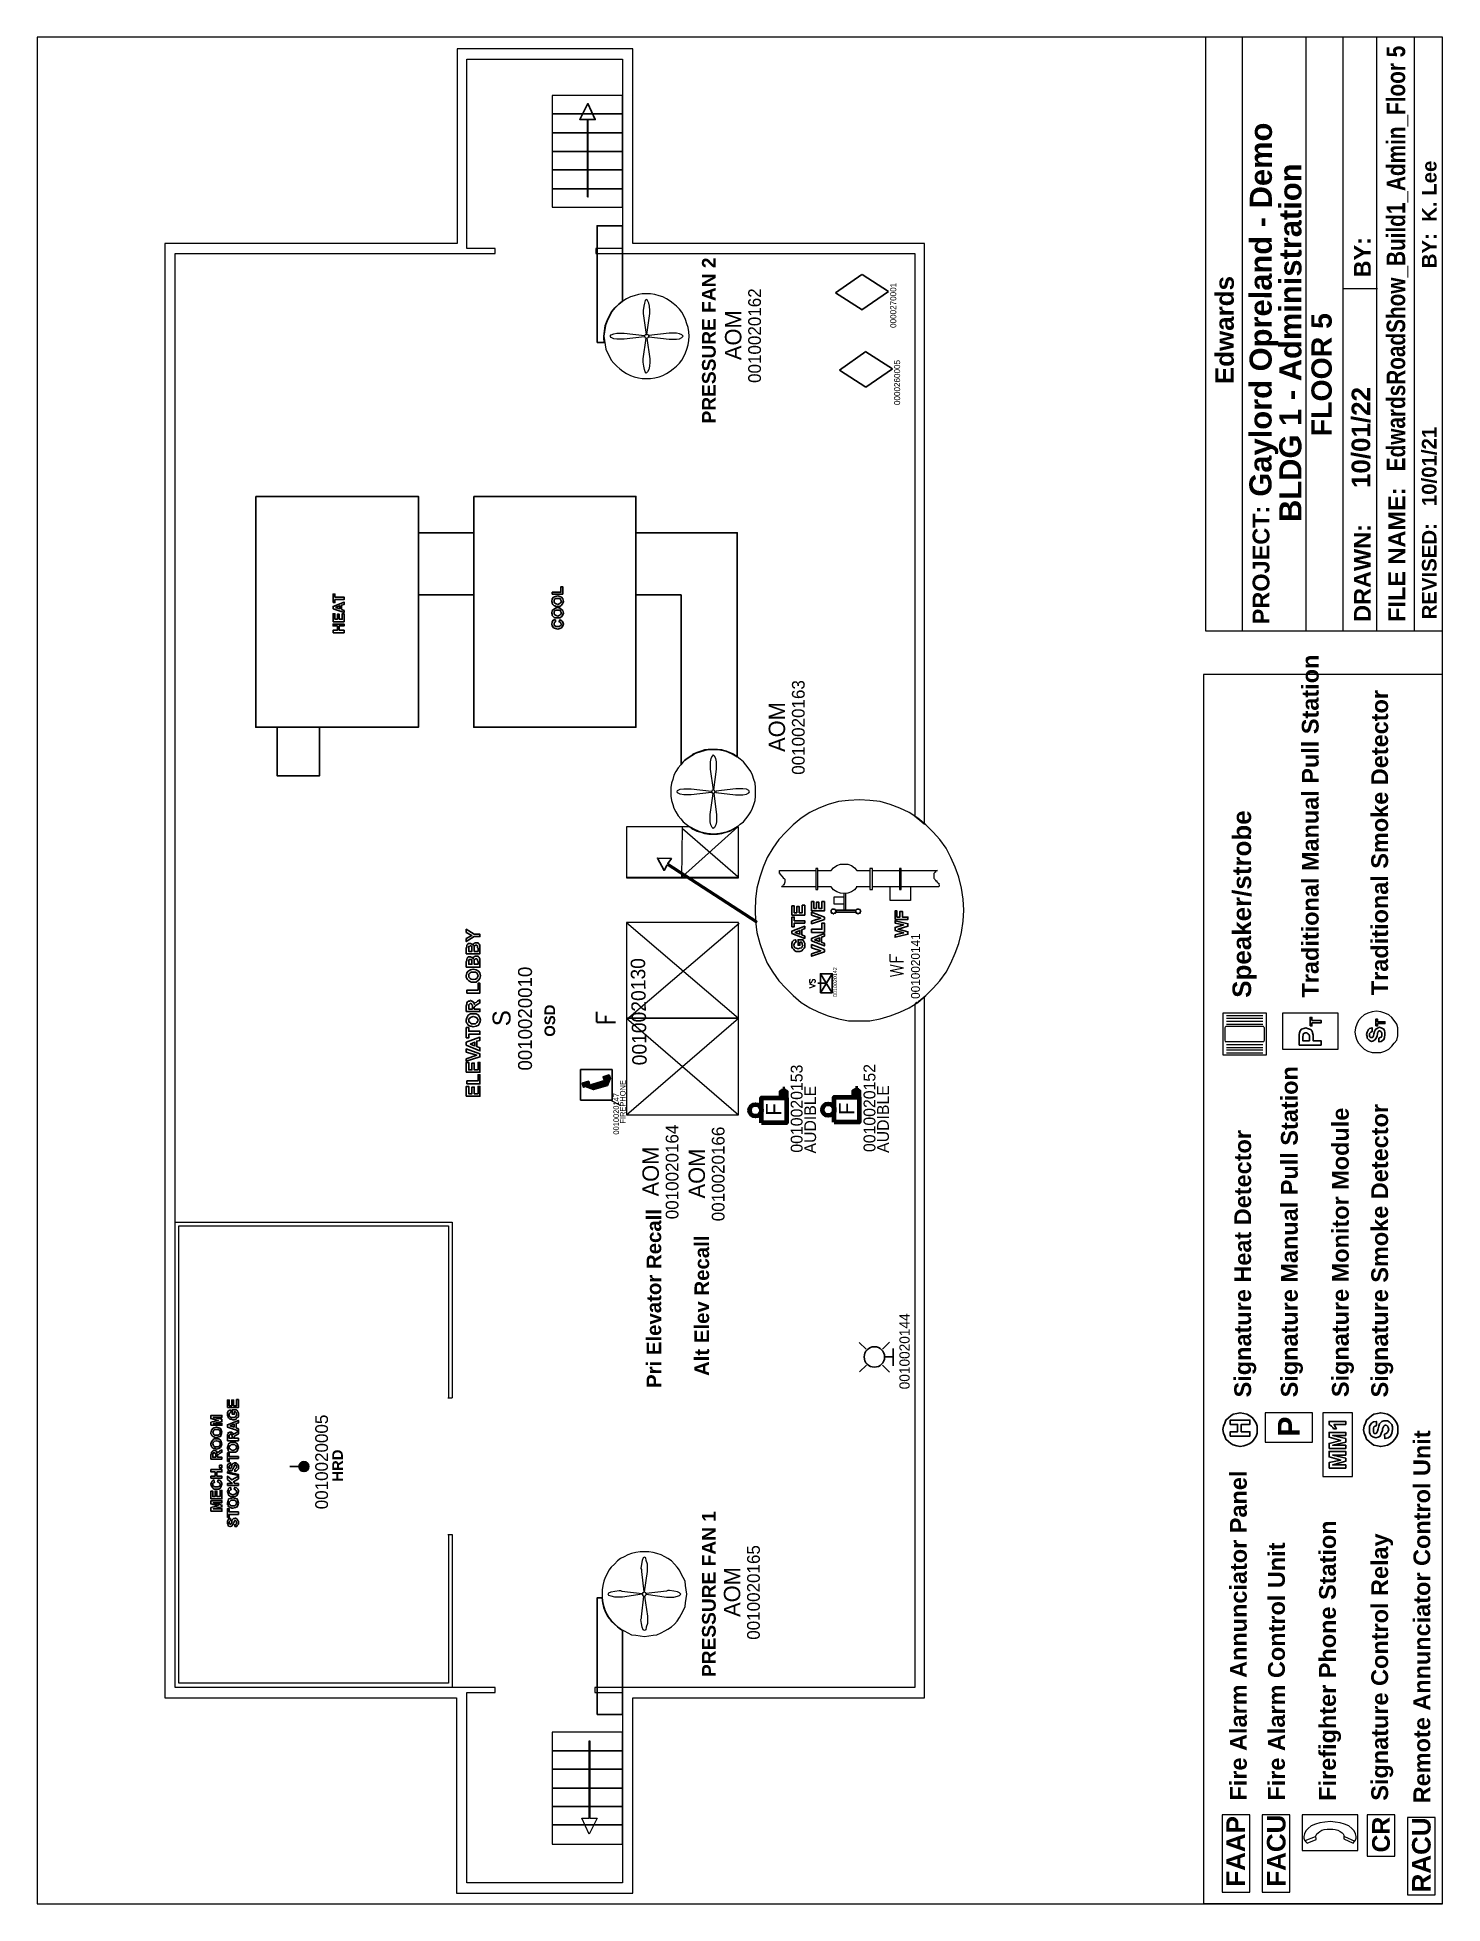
# Model space of a CAD drawing. Header units: inches. Extents: x -3.21 to 2.97, y -3.82 to 4.4.
import ezdxf
from ezdxf.enums import TextEntityAlignment as Align

# ---------------------------------------------------------------- set-up
doc = ezdxf.new("R2010")
doc.units = ezdxf.units.IN
doc.header["$MEASUREMENT"] = 0
doc.set_wipeout_variables(frame=1)
for name, color, linetype in [('BASELAYER', 7, 'Continuous'), ('BLDG2 - SECURITY', 7, 'Continuous'), ('Floor 5', 7, 'Continuous')]:
    doc.layers.add(name, color=color, linetype=linetype)
for name, color, linetype, lineweight in [('ETI - ADDRESSABLE DEVICE', 1, 'Continuous', 60), ('ETI - REV01', 6, 'Continuous', 70), ('i-furn new', 6, 'Continuous', 25)]:
    doc.layers.add(name, color=color, linetype=linetype, lineweight=lineweight)
doc.styles.add('0', font='arialbd.ttf', dxfattribs={"height": 1})
doc.styles.add('1', font='arialbd.ttf', dxfattribs={"height": 1})
doc.styles.add('13', font='arialbd.ttf', dxfattribs={"height": 1})
doc.styles.add('15', font='arialbd.ttf', dxfattribs={"height": 1})
doc.styles.add('16', font='arialbd.ttf', dxfattribs={"height": 1})
doc.styles.add('18', font='arialbd.ttf', dxfattribs={"height": 1})
doc.styles.add('19', font='arialbd.ttf', dxfattribs={"height": 1})
doc.styles.add('2', font='arialbd.ttf', dxfattribs={"height": 1})
doc.styles.add('21', font='arialbd.ttf', dxfattribs={"height": 1})
doc.styles.add('22', font='arialbd.ttf', dxfattribs={"height": 1})
doc.styles.add('3', font='arialbd.ttf', dxfattribs={"height": 1})
doc.styles.add('4', font='arialbd.ttf', dxfattribs={"height": 1})
doc.styles.add('5', font='arialbd.ttf', dxfattribs={"height": 1})
doc.styles.add('6', font='arialbd.ttf', dxfattribs={"height": 1})
doc.styles.add('7', font='arialbd.ttf', dxfattribs={"height": 1})
doc.styles.add('8', font='arialbd.ttf', dxfattribs={"height": 1})
doc.styles.add('AAStandard', font='alfonso.shx')
doc.styles.add('RGV-TEXT', font='simplex', dxfattribs={"height": 0.09375})

msp = doc.modelspace()

# ---------------------------------------------------------------- texts
at = {"layer": 'BASELAYER', "color": 250, "style": '2', "width": 0.8}
msp.add_text('EdwardsRoadShow_Build1_Admin_Floor 5', height=0.08174, rotation=90, dxfattribs=at).set_placement((2.8064, 2.4899))
at = {"layer": 'BASELAYER', "color": 250}
for s, height, style, p in [('REVISED:   10/01/21                            BY:  K. Lee', 0.064225, '0', (2.9443, 1.8378)), ('BY:', 0.07395, '0', (2.6551, 3.3431)), ('Edwards', 0.08174, '0', (2.0523, 2.8733)), ('10/01/22', 0.08174, '1', (2.6524, 2.4161)), ('FILE NAME:', 0.07395, '0', (2.8064, 1.827)), ('PROJECT:', 0.07395, '0', (2.209, 1.8162)), ('DRAWN:', 0.07395, '0', (2.6551, 1.827)), ('Traditional Manual Pull Station', 0.073953, '0', (2.4256, 0.1733)), ('Traditional Smoke Detector', 0.073953, '0', (2.7311, 0.1837)), ('Speaker/strobe', 0.08174, '0', (2.1283, 0.1722)), ('Signature Manual Pull Station', 0.073953, '0', (2.3337, -1.5865)), ('Signature Monitor Module', 0.073953, '0', (2.5581, -1.5854)), ('Signature Smoke Detector', 0.073953, '0', (2.7311, -1.5869)), ('Signature Heat Detector', 0.073953, '0', (2.1283, -1.5867)), ('P', 0.0954, '3', (2.3418, -1.7599)), ('Remote Annunciator Control Unit', 0.073953, '0', (2.9168, -3.3732)), ('Fire Alarm Annunciator Panel', 0.073953, '0', (2.1094, -3.3612)), ('Firefighter Phone Station', 0.073953, '0', (2.5014, -3.3622)), ('Signature Control Relay', 0.073953, '0', (2.7312, -3.362)), ('Fire Alarm Control Unit', 0.073953, '0', (2.277, -3.3617)), ('FAAP', 0.08174, '5', (2.1014, -3.7405)), ('FACU', 0.08174, '4', (2.2798, -3.7405)), ('CR', 0.07786, '7', (2.7388, -3.5896)), ('RACU', 0.08174, '6', (2.9184, -3.7655))]:
    msp.add_text(s, height=height, rotation=90, dxfattribs=dict(at, style=style)).set_placement(p)
at = {"layer": 'BLDG2 - SECURITY', "color": 250, "style": '8'}
msp.add_text('Gaylord Opreland - Demo', height=0.097311, rotation=89.92927, dxfattribs=at).set_placement((2.2181, 2.3779))
at = {"layer": 'Floor 5', "color": 250}
for s, height, style, p in [('BLDG 1 - Administration', 0.097311, '19', (2.3498, 2.2664)), ('PRESSURE FAN 2', 0.060333, '16', (-0.2279, 2.7001)), ('OSD', 0.04671, '13', (-0.9347, 0.0008)), ('Pri Elevator Recall', 0.06423, '21', (-0.4679, -1.5453)), ('Alt Elev Recall', 0.06423, '22', (-0.257, -1.4925)), ('HRD', 0.04671, '18', (-1.8687, -1.9576)), ('PRESSURE FAN 1', 0.060333, '15', (-0.2279, -2.8176))]:
    msp.add_text(s, height=height, rotation=90, dxfattribs=dict(at, style=style)).set_placement(p)
at = {"layer": 'Floor 5', "color": 250, "insert": (2.3937, 2.6441), "char_height": 0.089527, "width": 0.876962, "attachment_point": 1, "rotation": 90}
msp.add_mtext('{\\fArial|b1|i0|c0|p34;FLOOR 5}', dxfattribs=at)

# ---------------------------------------------------------------- blocks, each defined once
blk = doc.blocks.new('HEAT')
at = {"style": 'AAStandard', "flags": 1}
blk.add_attdef('FWK_DEVICE_TYPE', (-23.2, -23.8), '', height=7, dxfattribs=at)
blk.add_wipeout([(9.3, -0.3), (4.8, 7.4), (-4.1, 7.4), (-8.6, -0.3), (-4.1, -8.1), (4.8, -8.1)])
at = {"true_color": 0xcd2027}
h = blk.add_hatch(dxfattribs=at)
h.set_pattern_fill('ANSI31', color=242)
h.paths.add_polyline_path([(-2.6, -2.7, 1), (2.9, -2.7, 1)])
at = {"color": 1, "ltscale": 2}
blk.add_line((0.3, 5), (0.3, 0), dxfattribs=at)
at = {"color": 244, "true_color": 0x991b1e, "transparency": 33554559}
blk.add_circle((0.2, -2.7), 2.76, dxfattribs=at)
at = {"color": 7}
blk.add_attdef('FWK_DEVICE_ADDRESSES', (-23.3, -15.9), '', height=7, dxfattribs=at)
blk = doc.blocks.new('logic2')
for p, q in [((3330.91, 2715.13), (3327.06, 2709.14)), ((3330.91, 2715.13), (3335.08, 2709.17)), ((3327.07, 2709.16), (3331.2, 2703.13)), ((3335.05, 2709.13), (3331.2, 2703.13))]:
    blk.add_line(p, q)
at = {"color": 6, "style": 'AAStandard'}
blk.add_attdef('FWK_DEVICE_ADDRESSES', (3323.01, 2701.41), '', height=1.37, dxfattribs=at)
at = {"style": 'AAStandard', "flags": 1}
blk.add_attdef('FWK_DEVICE_TYPE', (3323.09, 2699.84), '', height=1.38, dxfattribs=at)
blk = doc.blocks.new('SIGA-PS')
at = {"style": 'AAStandard', "flags": 1}
blk.add_attdef('FWK_DEVICE_TYPE', (-25.56, -23.98), '', height=7, dxfattribs=at)
blk.add_wipeout([(9.28, -0.35), (4.8, 7.4), (-4.15, 7.4), (-8.62, -0.35), (-4.15, -8.1), (4.8, -8.1)])
at = {"color": 7, "lineweight": 30, "flags": 4}
blk.add_attdef('SIGA-PS', text='', height=9, dxfattribs=at).set_placement((0.52, -5), align=Align.CENTER)
blk.add_attdef('FWK_DEVICE_ADDRESSES', (-25.72, -15.78), '', height=7)
blk = doc.blocks.new('OLDAVA1')
blk.add_wipeout([(-0.075, 0), (0.075, 0), (0.075, 0.15), (-0.075, 0.15)])
at = {"color": 7, "lineweight": 30, "style": 'RGV-TEXT', "flags": 8}
blk.add_attdef('AVA1', text='', height=0.0938, dxfattribs=at).set_placement((0, 0.075), align=Align.MIDDLE_CENTER)
blk = doc.blocks.new('*U3')
at = {"layer": 'ETI - ADDRESSABLE DEVICE', "xscale": 96.00000000000001, "yscale": 96.00000000000001, "zscale": 96.00000000000001, "rotation": 358.7402818807032}
blk.add_blockref('OLDAVA1', (11277.44, 7974.84), dxfattribs=at).add_auto_attribs({'AVA1': 'F'})
at = {"color": 7}
blk.add_attdef('FWK_DEVICE_ADDRESSES', (11254.43, 7962.73), '', height=7, dxfattribs=at)
at = {"style": 'AAStandard', "flags": 1}
blk.add_attdef('FWK_DEVICE_TYPE', (11254.2, 7954.57), '', height=7, dxfattribs=at)
blk = doc.blocks.new('*U13')
at = {"style": 'AAStandard', "flags": 1}
blk.add_attdef('FWK_DEVICE_TYPE', (-0.083, -0.159), '', height=0.0625, dxfattribs=at)
blk.add_wipeout([(0.013, 0.015), (0.319, 0.015), (0.319, 0.194), (0.013, 0.194)])
at = {"color": 7, "lineweight": 30, "style": 'RGV-TEXT', "flags": 8}
blk.add_attdef('RAI', text='', height=0.0938, dxfattribs=at).set_placement((0.166, 0.104), align=Align.MIDDLE_CENTER)
at = {"color": 7}
blk.add_attdef('FWK_DEVICE_ADDRESSES', (-0.071, -0.06), '', height=0.0625, dxfattribs=at)
blk = doc.blocks.new('TAMPER')
at = {"color": 7}
blk.add_attdef('FWK_DEVICE_ADDRESSES', (-0.054, -0.296), '', height=0.0625, dxfattribs=at)
at = {"style": 'AAStandard', "flags": 1}
blk.add_attdef('FWK_DEVICE_TYPE', (-0.052, -0.394), '', height=0.0625, dxfattribs=at)
at = {"color": 6}
blk.add_wipeout([(0.013, 0.015), (0.319, 0.015), (0.319, 0.194), (0.013, 0.194)], dxfattribs=at)
for p, q in [((0.167, 0.015), (0.167, -0.123)), ((0.013, -0.026), (0.322, -0.22)), ((0.322, -0.026), (0.013, -0.22))]:
    blk.add_line(p, q, dxfattribs=at)
blk.add_lwpolyline([(0.013, -0.026), (0.322, -0.026), (0.322, -0.22), (0.013, -0.22)], close=True, dxfattribs=at)
at = {"color": 7, "lineweight": 30, "style": 'RGV-TEXT', "flags": 8}
blk.add_attdef('RAI', text='', height=0.0938, dxfattribs=at).set_placement((0.166, 0.104), align=Align.MIDDLE_CENTER)
blk = doc.blocks.new('VIS')
at = {"color": 1}
for p, q in [((18.989, 24.602), (19.039, 24.552)), ((19.202, 24.603), (19.153, 24.553)), ((19.038, 24.435), (18.988, 24.385)), ((19.159, 24.358), (19.034, 24.358)), ((19.097, 24.421), (19.097, 24.358)), ((19.154, 24.436), (19.204, 24.386))]:
    blk.add_line(p, q, dxfattribs=at)
blk.add_circle((19.097, 24.494), 0.0736, dxfattribs=at)
at = {"color": 7, "style": 'AAStandard'}
blk.add_attdef('FWK_DEVICE_ADDRESSES', (18.864, 24.24), '', height=0.0736, dxfattribs=at)
at = {"style": 'AAStandard', "flags": 1}
blk.add_attdef('FWK_DEVICE_TYPE', (18.864, 24.141), '', height=0.0625, dxfattribs=at)
blk = doc.blocks.new('FirePhone')
h = blk.add_hatch(color=256)
h.dxf.hatch_style = 1
h.paths.add_polyline_path([(-0.016, 0.285), (0.16, 0.335), (0.09, 0.575)])
h.paths.add_polyline_path([(0.208, 0.687), (0.065, 0.64), (0.141, 0.41), (0.283, 0.457)])
h = blk.add_hatch(color=256)
h.dxf.hatch_style = 1
h.paths.add_polyline_path([(0.162, 0.338), (-0.019, 0.283), (0.133, -0.212), (0.314, -0.156)])
h = blk.add_hatch(color=256)
h.dxf.hatch_style = 1
h.paths.add_polyline_path([(0.314, -0.156), (0.133, -0.212), (0.369, -0.317)])
h = blk.add_hatch(color=256)
h.dxf.hatch_style = 1
h.paths.add_polyline_path([(0.437, -0.061), (0.3, -0.108), (0.373, -0.323), (0.51, -0.276)])
for points in [[(-0.397, 0.747), (0.699, 0.747), (0.699, -0.382), (-0.397, -0.382)], [(0.208, 0.687), (0.283, 0.457), (0.141, 0.41), (0.065, 0.64)], [(0.133, -0.212), (-0.019, 0.283), (0.162, 0.338), (0.314, -0.156)], [(0.51, -0.276), (0.437, -0.061), (0.3, -0.108), (0.373, -0.323)]]:
    blk.add_lwpolyline(points, close=True)
for points in [[(0.09, 0.575), (-0.016, 0.285), (0.16, 0.335), (0.09, 0.575)], [(0.133, -0.212), (0.369, -0.317), (0.314, -0.156), (0.133, -0.212)]]:
    blk.add_lwpolyline(points)
for tag, p in [('FWK_DEVICE_ADDRESSES', (-1.63, -0.627)), ('FWK_DEVICE_TYPE', (-1.237, -0.863))]:
    blk.add_attdef(tag, p, '', height=0.2)
blk = doc.blocks.new('*U9')
blk.add_attdef('FWK_DEVICE_TYPE', (-25.6, -25), '', height=7)
at = {"color": 3}
blk.add_wipeout([(-7.4, 7.4), (7.4, 7.4), (7.4, -7.4), (-7.4, -7.4)], dxfattribs=at)
h = blk.add_hatch(color=3)
h.dxf.hatch_style = 1
h.paths.add_polyline_path([(11, -7.4), (11, -4.1), (7.4, -4.1), (7.4, -7.4)])
for p, q in [((12.8, -5.7), (11, -5.7)), ((12.8, -5.2), (12.8, -6.5))]:
    blk.add_line(p, q, dxfattribs=at)
for points in [[(-7.4, 7.4), (7.4, 7.4), (7.4, -7.4), (-7.4, -7.4)], [(7.4, -7.4), (11, -7.4), (11, -4.1), (7.4, -4.1)]]:
    blk.add_lwpolyline(points, close=True, dxfattribs=at)
blk.add_circle((0, 10.9), 3.47, dxfattribs=at)
at = {"color": 7, "lineweight": 30, "flags": 4}
blk.add_attdef('G1-HDVM', text='', height=9, dxfattribs=at).set_placement((0.5, -4.4), align=Align.CENTER)
blk.add_attdef('FWK_DEVICE_ADDRESSES', (-25, -17), '', height=7)

# ---------------------------------------------------------------- linework, layer by layer
at = {"layer": 'BASELAYER', "color": 250, "lineweight": 5}
for points, knots in [([(-3.2134, 4.3998), (-3.2134, 4.3998), (2.9714, 4.3998), (2.9714, 4.3998), (2.9714, 4.3998), (2.9714, 4.3998), (2.9714, -3.8152), (2.9714, -3.8152), (2.9714, -3.8152), (2.9714, -3.8152), (-3.2134, -3.8152), (-3.2134, -3.8152), (-3.2134, -3.8152), (-3.2134, -3.8152), (-3.2134, 4.3998), (-3.2134, 4.3998)], [0, 0, 0, 0, 0.2, 0.2, 0.2, 0.2, 0.4, 0.4, 0.4, 0.4, 0.6, 0.6, 0.6, 0.6, 1, 1, 1, 1]), ([(-3.2134, 4.3998), (-3.2134, 4.3998), (2.9714, 4.3998), (2.9714, 4.3998), (2.9714, 4.3998), (2.9714, 4.3998), (2.9714, -3.8152), (2.9714, -3.8152), (2.9714, -3.8152), (2.9714, -3.8152), (-3.2134, -3.8152), (-3.2134, -3.8152), (-3.2134, -3.8152), (-3.2134, -3.8152), (-3.2134, 4.3998), (-3.2134, 4.3998)], [0, 0, 0, 0, 0.2, 0.2, 0.2, 0.2, 0.4, 0.4, 0.4, 0.4, 0.6, 0.6, 0.6, 0.6, 1, 1, 1, 1]), ([(1.928, 4.3998), (1.928, 4.3998), (2.9714, 4.3998), (2.9714, 4.3998), (2.9714, 4.3998), (2.9714, 4.3998), (2.9714, 1.7867), (2.9714, 1.7867), (2.9714, 1.7867), (2.9714, 1.7867), (1.928, 1.7867), (1.928, 1.7867), (1.928, 1.7867), (1.928, 1.7867), (1.928, 4.3998), (1.928, 4.3998)], [0, 0, 0, 0, 0.2, 0.2, 0.2, 0.2, 0.4, 0.4, 0.4, 0.4, 0.6, 0.6, 0.6, 0.6, 1, 1, 1, 1]), ([(1.9183, 1.5949), (1.9183, 1.5949), (2.9714, 1.5949), (2.9714, 1.5949), (2.9714, 1.5949), (2.9714, 1.5949), (2.9714, -3.8151), (2.9714, -3.8151), (2.9714, -3.8151), (2.9714, -3.8151), (1.9183, -3.8151), (1.9183, -3.8151), (1.9183, -3.8151), (1.9183, -3.8151), (1.9183, 1.5949), (1.9183, 1.5949)], [0, 0, 0, 0, 0.2, 0.2, 0.2, 0.2, 0.4, 0.4, 0.4, 0.4, 0.6, 0.6, 0.6, 0.6, 1, 1, 1, 1]), ([(2.004, 0.1048), (2.004, 0.1048), (2.1959, 0.1048), (2.1959, 0.1048), (2.1959, 0.1048), (2.1959, 0.1048), (2.1959, -0.0789), (2.1959, -0.0789), (2.1959, -0.0789), (2.1959, -0.0789), (2.004, -0.0789), (2.004, -0.0789), (2.004, -0.0789), (2.004, -0.0789), (2.004, 0.1048), (2.004, 0.1048)], [0, 0, 0, 0, 0.2, 0.2, 0.2, 0.2, 0.4, 0.4, 0.4, 0.4, 0.6, 0.6, 0.6, 0.6, 1, 1, 1, 1]), ([(2.2662, 0.1048), (2.2662, 0.1048), (2.5122, 0.1048), (2.5122, 0.1048), (2.5122, 0.1048), (2.5122, 0.1048), (2.5122, -0.0546), (2.5122, -0.0546), (2.5122, -0.0546), (2.5122, -0.0546), (2.2662, -0.0546), (2.2662, -0.0546), (2.2662, -0.0546), (2.2662, -0.0546), (2.2662, 0.1048), (2.2662, 0.1048)], [0, 0, 0, 0, 0.2, 0.2, 0.2, 0.2, 0.4, 0.4, 0.4, 0.4, 0.6, 0.6, 0.6, 0.6, 1, 1, 1, 1]), ([(2.5852, 0.0211), (2.5852, 0.0211), (2.5879, 0.04), (2.5879, 0.04), (2.5879, 0.04), (2.5879, 0.04), (2.5933, 0.0562), (2.5933, 0.0562), (2.5933, 0.0562), (2.5933, 0.0562), (2.6014, 0.0724), (2.6014, 0.0724), (2.6014, 0.0724), (2.6014, 0.0724), (2.6122, 0.0859), (2.6122, 0.0859), (2.6122, 0.0859), (2.6122, 0.0859), (2.6257, 0.0967), (2.6257, 0.0967), (2.6257, 0.0967), (2.6257, 0.0967), (2.6419, 0.1048), (2.6419, 0.1048), (2.6419, 0.1048), (2.6419, 0.1048), (2.6609, 0.1102), (2.6609, 0.1102), (2.6609, 0.1102), (2.6609, 0.1102), (2.6798, 0.1129), (2.6798, 0.1129), (2.6798, 0.1129), (2.6798, 0.1129), (2.6987, 0.1102), (2.6987, 0.1102), (2.6987, 0.1102), (2.6987, 0.1102), (2.7176, 0.1048), (2.7176, 0.1048), (2.7176, 0.1048), (2.7176, 0.1048), (2.7339, 0.0967), (2.7339, 0.0967), (2.7339, 0.0967), (2.7339, 0.0967), (2.7474, 0.0859), (2.7474, 0.0859), (2.7474, 0.0859), (2.7474, 0.0859), (2.7582, 0.0724), (2.7582, 0.0724), (2.7582, 0.0724), (2.7582, 0.0724), (2.769, 0.0562), (2.769, 0.0562), (2.769, 0.0562), (2.769, 0.0562), (2.7744, 0.04), (2.7744, 0.04), (2.7744, 0.04), (2.7744, 0.04), (2.7744, 0.0211), (2.7744, 0.0211), (2.7744, 0.0211), (2.7744, 0.0211), (2.7744, 0.0048), (2.7744, 0.0048), (2.7744, 0.0048), (2.7744, 0.0048), (2.769, -0.0141), (2.769, -0.0141), (2.769, -0.0141), (2.769, -0.0141), (2.7582, -0.0276), (2.7582, -0.0276), (2.7582, -0.0276), (2.7582, -0.0276), (2.7474, -0.0411), (2.7474, -0.0411), (2.7474, -0.0411), (2.7474, -0.0411), (2.7339, -0.0546), (2.7339, -0.0546), (2.7339, -0.0546), (2.7339, -0.0546), (2.7176, -0.0627), (2.7176, -0.0627), (2.7176, -0.0627), (2.7176, -0.0627), (2.6987, -0.0681), (2.6987, -0.0681), (2.6987, -0.0681), (2.6987, -0.0681), (2.6798, -0.0681), (2.6798, -0.0681), (2.6798, -0.0681), (2.6798, -0.0681), (2.6609, -0.0681), (2.6609, -0.0681), (2.6609, -0.0681), (2.6609, -0.0681), (2.6419, -0.0627), (2.6419, -0.0627), (2.6419, -0.0627), (2.6419, -0.0627), (2.6257, -0.0546), (2.6257, -0.0546), (2.6257, -0.0546), (2.6257, -0.0546), (2.6122, -0.0411), (2.6122, -0.0411), (2.6122, -0.0411), (2.6122, -0.0411), (2.6014, -0.0276), (2.6014, -0.0276), (2.6014, -0.0276), (2.6014, -0.0276), (2.5933, -0.0141), (2.5933, -0.0141), (2.5933, -0.0141), (2.5933, -0.0141), (2.5879, 0.0048), (2.5879, 0.0048), (2.5879, 0.0048), (2.5879, 0.0048), (2.5852, 0.0211), (2.5852, 0.0211)], [0, 0, 0, 0, 0.030303, 0.030303, 0.030303, 0.030303, 0.060606, 0.060606, 0.060606, 0.060606, 0.090909, 0.090909, 0.090909, 0.090909, 0.121212, 0.121212, 0.121212, 0.121212, 0.151515, 0.151515, 0.151515, 0.151515, 0.181818, 0.181818, 0.181818, 0.181818, 0.212121, 0.212121, 0.212121, 0.212121, 0.242424, 0.242424, 0.242424, 0.242424, 0.272727, 0.272727, 0.272727, 0.272727, 0.30303, 0.30303, 0.30303, 0.30303, 0.333333, 0.333333, 0.333333, 0.333333, 0.363636, 0.363636, 0.363636, 0.363636, 0.393939, 0.393939, 0.393939, 0.393939, 0.424242, 0.424242, 0.424242, 0.424242, 0.454545, 0.454545, 0.454545, 0.454545, 0.484848, 0.484848, 0.484848, 0.484848, 0.515152, 0.515152, 0.515152, 0.515152, 0.545455, 0.545455, 0.545455, 0.545455, 0.575758, 0.575758, 0.575758, 0.575758, 0.606061, 0.606061, 0.606061, 0.606061, 0.636364, 0.636364, 0.636364, 0.636364, 0.666667, 0.666667, 0.666667, 0.666667, 0.69697, 0.69697, 0.69697, 0.69697, 0.727273, 0.727273, 0.727273, 0.727273, 0.757576, 0.757576, 0.757576, 0.757576, 0.787879, 0.787879, 0.787879, 0.787879, 0.818182, 0.818182, 0.818182, 0.818182, 0.848485, 0.848485, 0.848485, 0.848485, 0.878788, 0.878788, 0.878788, 0.878788, 0.909091, 0.909091, 0.909091, 0.909091, 0.939394, 0.939394, 0.939394, 0.939394, 1, 1, 1, 1]), ([(2.004, -1.7273), (2.004, -1.7273), (2.0067, -1.7138), (2.0067, -1.7138), (2.0067, -1.7138), (2.0067, -1.7138), (2.0121, -1.7003), (2.0121, -1.7003), (2.0121, -1.7003), (2.0121, -1.7003), (2.0175, -1.6868), (2.0175, -1.6868), (2.0175, -1.6868), (2.0175, -1.6868), (2.0283, -1.676), (2.0283, -1.676), (2.0283, -1.676), (2.0283, -1.676), (2.0391, -1.6679), (2.0391, -1.6679), (2.0391, -1.6679), (2.0391, -1.6679), (2.05, -1.6598), (2.05, -1.6598), (2.05, -1.6598), (2.05, -1.6598), (2.0662, -1.6571), (2.0662, -1.6571), (2.0662, -1.6571), (2.0662, -1.6571), (2.0797, -1.6544), (2.0797, -1.6544), (2.0797, -1.6544), (2.0797, -1.6544), (2.0959, -1.6571), (2.0959, -1.6571), (2.0959, -1.6571), (2.0959, -1.6571), (2.1094, -1.6598), (2.1094, -1.6598), (2.1094, -1.6598), (2.1094, -1.6598), (2.1229, -1.6679), (2.1229, -1.6679), (2.1229, -1.6679), (2.1229, -1.6679), (2.1338, -1.676), (2.1338, -1.676), (2.1338, -1.676), (2.1338, -1.676), (2.1419, -1.6868), (2.1419, -1.6868), (2.1419, -1.6868), (2.1419, -1.6868), (2.15, -1.7003), (2.15, -1.7003), (2.15, -1.7003), (2.15, -1.7003), (2.1554, -1.7138), (2.1554, -1.7138), (2.1554, -1.7138), (2.1554, -1.7138), (2.1554, -1.7273), (2.1554, -1.7273), (2.1554, -1.7273), (2.1554, -1.7273), (2.1554, -1.7435), (2.1554, -1.7435), (2.1554, -1.7435), (2.1554, -1.7435), (2.15, -1.7571), (2.15, -1.7571), (2.15, -1.7571), (2.15, -1.7571), (2.1419, -1.7706), (2.1419, -1.7706), (2.1419, -1.7706), (2.1419, -1.7706), (2.1338, -1.7814), (2.1338, -1.7814), (2.1338, -1.7814), (2.1338, -1.7814), (2.1229, -1.7895), (2.1229, -1.7895), (2.1229, -1.7895), (2.1229, -1.7895), (2.1094, -1.7949), (2.1094, -1.7949), (2.1094, -1.7949), (2.1094, -1.7949), (2.0959, -1.8003), (2.0959, -1.8003), (2.0959, -1.8003), (2.0959, -1.8003), (2.0797, -1.803), (2.0797, -1.803), (2.0797, -1.803), (2.0797, -1.803), (2.0662, -1.8003), (2.0662, -1.8003), (2.0662, -1.8003), (2.0662, -1.8003), (2.05, -1.7949), (2.05, -1.7949), (2.05, -1.7949), (2.05, -1.7949), (2.0391, -1.7895), (2.0391, -1.7895), (2.0391, -1.7895), (2.0391, -1.7895), (2.0283, -1.7814), (2.0283, -1.7814), (2.0283, -1.7814), (2.0283, -1.7814), (2.0175, -1.7706), (2.0175, -1.7706), (2.0175, -1.7706), (2.0175, -1.7706), (2.0121, -1.7571), (2.0121, -1.7571), (2.0121, -1.7571), (2.0121, -1.7571), (2.0067, -1.7435), (2.0067, -1.7435), (2.0067, -1.7435), (2.0067, -1.7435), (2.004, -1.7273), (2.004, -1.7273)], [0, 0, 0, 0, 0.030303, 0.030303, 0.030303, 0.030303, 0.060606, 0.060606, 0.060606, 0.060606, 0.090909, 0.090909, 0.090909, 0.090909, 0.121212, 0.121212, 0.121212, 0.121212, 0.151515, 0.151515, 0.151515, 0.151515, 0.181818, 0.181818, 0.181818, 0.181818, 0.212121, 0.212121, 0.212121, 0.212121, 0.242424, 0.242424, 0.242424, 0.242424, 0.272727, 0.272727, 0.272727, 0.272727, 0.30303, 0.30303, 0.30303, 0.30303, 0.333333, 0.333333, 0.333333, 0.333333, 0.363636, 0.363636, 0.363636, 0.363636, 0.393939, 0.393939, 0.393939, 0.393939, 0.424242, 0.424242, 0.424242, 0.424242, 0.454545, 0.454545, 0.454545, 0.454545, 0.484848, 0.484848, 0.484848, 0.484848, 0.515152, 0.515152, 0.515152, 0.515152, 0.545455, 0.545455, 0.545455, 0.545455, 0.575758, 0.575758, 0.575758, 0.575758, 0.606061, 0.606061, 0.606061, 0.606061, 0.636364, 0.636364, 0.636364, 0.636364, 0.666667, 0.666667, 0.666667, 0.666667, 0.69697, 0.69697, 0.69697, 0.69697, 0.727273, 0.727273, 0.727273, 0.727273, 0.757576, 0.757576, 0.757576, 0.757576, 0.787879, 0.787879, 0.787879, 0.787879, 0.818182, 0.818182, 0.818182, 0.818182, 0.848485, 0.848485, 0.848485, 0.848485, 0.878788, 0.878788, 0.878788, 0.878788, 0.909091, 0.909091, 0.909091, 0.909091, 0.939394, 0.939394, 0.939394, 0.939394, 1, 1, 1, 1]), ([(2.1905, -1.6544), (2.1905, -1.6544), (2.3987, -1.6544), (2.3987, -1.6544), (2.3987, -1.6544), (2.3987, -1.6544), (2.3987, -1.7841), (2.3987, -1.7841), (2.3987, -1.7841), (2.3987, -1.7841), (2.1905, -1.7841), (2.1905, -1.7841), (2.1905, -1.7841), (2.1905, -1.7841), (2.1905, -1.6544), (2.1905, -1.6544)], [0, 0, 0, 0, 0.2, 0.2, 0.2, 0.2, 0.4, 0.4, 0.4, 0.4, 0.6, 0.6, 0.6, 0.6, 1, 1, 1, 1]), ([(2.4446, -1.6544), (2.4446, -1.6544), (2.5744, -1.6544), (2.5744, -1.6544), (2.5744, -1.6544), (2.5744, -1.6544), (2.5744, -1.9354), (2.5744, -1.9354), (2.5744, -1.9354), (2.5744, -1.9354), (2.4446, -1.9354), (2.4446, -1.9354), (2.4446, -1.9354), (2.4446, -1.9354), (2.4446, -1.6544), (2.4446, -1.6544)], [0, 0, 0, 0, 0.2, 0.2, 0.2, 0.2, 0.4, 0.4, 0.4, 0.4, 0.6, 0.6, 0.6, 0.6, 1, 1, 1, 1]), ([(2.623, -1.73), (2.623, -1.73), (2.6257, -1.7138), (2.6257, -1.7138), (2.6257, -1.7138), (2.6257, -1.7138), (2.6311, -1.7003), (2.6311, -1.7003), (2.6311, -1.7003), (2.6311, -1.7003), (2.6365, -1.6868), (2.6365, -1.6868), (2.6365, -1.6868), (2.6365, -1.6868), (2.6473, -1.676), (2.6473, -1.676), (2.6473, -1.676), (2.6473, -1.676), (2.6582, -1.6679), (2.6582, -1.6679), (2.6582, -1.6679), (2.6582, -1.6679), (2.669, -1.6598), (2.669, -1.6598), (2.669, -1.6598), (2.669, -1.6598), (2.6852, -1.6571), (2.6852, -1.6571), (2.6852, -1.6571), (2.6852, -1.6571), (2.6987, -1.6544), (2.6987, -1.6544), (2.6987, -1.6544), (2.6987, -1.6544), (2.7149, -1.6571), (2.7149, -1.6571), (2.7149, -1.6571), (2.7149, -1.6571), (2.7284, -1.6598), (2.7284, -1.6598), (2.7284, -1.6598), (2.7284, -1.6598), (2.742, -1.6679), (2.742, -1.6679), (2.742, -1.6679), (2.742, -1.6679), (2.7528, -1.676), (2.7528, -1.676), (2.7528, -1.676), (2.7528, -1.676), (2.7609, -1.6868), (2.7609, -1.6868), (2.7609, -1.6868), (2.7609, -1.6868), (2.769, -1.7003), (2.769, -1.7003), (2.769, -1.7003), (2.769, -1.7003), (2.7744, -1.7138), (2.7744, -1.7138), (2.7744, -1.7138), (2.7744, -1.7138), (2.7744, -1.73), (2.7744, -1.73), (2.7744, -1.73), (2.7744, -1.73), (2.7744, -1.7435), (2.7744, -1.7435), (2.7744, -1.7435), (2.7744, -1.7435), (2.769, -1.7571), (2.769, -1.7571), (2.769, -1.7571), (2.769, -1.7571), (2.7609, -1.7706), (2.7609, -1.7706), (2.7609, -1.7706), (2.7609, -1.7706), (2.7528, -1.7814), (2.7528, -1.7814), (2.7528, -1.7814), (2.7528, -1.7814), (2.742, -1.7895), (2.742, -1.7895), (2.742, -1.7895), (2.742, -1.7895), (2.7284, -1.7976), (2.7284, -1.7976), (2.7284, -1.7976), (2.7284, -1.7976), (2.7149, -1.8003), (2.7149, -1.8003), (2.7149, -1.8003), (2.7149, -1.8003), (2.6987, -1.803), (2.6987, -1.803), (2.6987, -1.803), (2.6987, -1.803), (2.6852, -1.8003), (2.6852, -1.8003), (2.6852, -1.8003), (2.6852, -1.8003), (2.669, -1.7976), (2.669, -1.7976), (2.669, -1.7976), (2.669, -1.7976), (2.6582, -1.7895), (2.6582, -1.7895), (2.6582, -1.7895), (2.6582, -1.7895), (2.6473, -1.7814), (2.6473, -1.7814), (2.6473, -1.7814), (2.6473, -1.7814), (2.6365, -1.7706), (2.6365, -1.7706), (2.6365, -1.7706), (2.6365, -1.7706), (2.6311, -1.7571), (2.6311, -1.7571), (2.6311, -1.7571), (2.6311, -1.7571), (2.6257, -1.7435), (2.6257, -1.7435), (2.6257, -1.7435), (2.6257, -1.7435), (2.623, -1.73), (2.623, -1.73)], [0, 0, 0, 0, 0.030303, 0.030303, 0.030303, 0.030303, 0.060606, 0.060606, 0.060606, 0.060606, 0.090909, 0.090909, 0.090909, 0.090909, 0.121212, 0.121212, 0.121212, 0.121212, 0.151515, 0.151515, 0.151515, 0.151515, 0.181818, 0.181818, 0.181818, 0.181818, 0.212121, 0.212121, 0.212121, 0.212121, 0.242424, 0.242424, 0.242424, 0.242424, 0.272727, 0.272727, 0.272727, 0.272727, 0.30303, 0.30303, 0.30303, 0.30303, 0.333333, 0.333333, 0.333333, 0.333333, 0.363636, 0.363636, 0.363636, 0.363636, 0.393939, 0.393939, 0.393939, 0.393939, 0.424242, 0.424242, 0.424242, 0.424242, 0.454545, 0.454545, 0.454545, 0.454545, 0.484848, 0.484848, 0.484848, 0.484848, 0.515152, 0.515152, 0.515152, 0.515152, 0.545455, 0.545455, 0.545455, 0.545455, 0.575758, 0.575758, 0.575758, 0.575758, 0.606061, 0.606061, 0.606061, 0.606061, 0.636364, 0.636364, 0.636364, 0.636364, 0.666667, 0.666667, 0.666667, 0.666667, 0.69697, 0.69697, 0.69697, 0.69697, 0.727273, 0.727273, 0.727273, 0.727273, 0.757576, 0.757576, 0.757576, 0.757576, 0.787879, 0.787879, 0.787879, 0.787879, 0.818182, 0.818182, 0.818182, 0.818182, 0.848485, 0.848485, 0.848485, 0.848485, 0.878788, 0.878788, 0.878788, 0.878788, 0.909091, 0.909091, 0.909091, 0.909091, 0.939394, 0.939394, 0.939394, 0.939394, 1, 1, 1, 1]), ([(2.0015, -3.4243), (2.0015, -3.4243), (2.1231, -3.4243), (2.1231, -3.4243), (2.1231, -3.4243), (2.1231, -3.4243), (2.1231, -3.7648), (2.1231, -3.7648), (2.1231, -3.7648), (2.1231, -3.7648), (2.0015, -3.7648), (2.0015, -3.7648), (2.0015, -3.7648), (2.0015, -3.7648), (2.0015, -3.4243), (2.0015, -3.4243)], [0, 0, 0, 0, 0.2, 0.2, 0.2, 0.2, 0.4, 0.4, 0.4, 0.4, 0.6, 0.6, 0.6, 0.6, 1, 1, 1, 1]), ([(2.1772, -3.4243), (2.1772, -3.4243), (2.2988, -3.4243), (2.2988, -3.4243), (2.2988, -3.4243), (2.2988, -3.4243), (2.2988, -3.7648), (2.2988, -3.7648), (2.2988, -3.7648), (2.2988, -3.7648), (2.1772, -3.7648), (2.1772, -3.7648), (2.1772, -3.7648), (2.1772, -3.7648), (2.1772, -3.4243), (2.1772, -3.4243)], [0, 0, 0, 0, 0.2, 0.2, 0.2, 0.2, 0.4, 0.4, 0.4, 0.4, 0.6, 0.6, 0.6, 0.6, 1, 1, 1, 1]), ([(2.3529, -3.4243), (2.3529, -3.4243), (2.5988, -3.4243), (2.5988, -3.4243), (2.5988, -3.4243), (2.5988, -3.4243), (2.5988, -3.5811), (2.5988, -3.5811), (2.5988, -3.5811), (2.5988, -3.5811), (2.3529, -3.5811), (2.3529, -3.5811), (2.3529, -3.5811), (2.3529, -3.5811), (2.3529, -3.4243), (2.3529, -3.4243)], [0, 0, 0, 0, 0.2, 0.2, 0.2, 0.2, 0.4, 0.4, 0.4, 0.4, 0.6, 0.6, 0.6, 0.6, 1, 1, 1, 1]), ([(2.6392, -3.4244), (2.6392, -3.4244), (2.7609, -3.4244), (2.7609, -3.4244), (2.7609, -3.4244), (2.7609, -3.4244), (2.7609, -3.6067), (2.7609, -3.6067), (2.7609, -3.6067), (2.7609, -3.6067), (2.6392, -3.6067), (2.6392, -3.6067), (2.6392, -3.6067), (2.6392, -3.6067), (2.6392, -3.4244), (2.6392, -3.4244)], [0, 0, 0, 0, 0.2, 0.2, 0.2, 0.2, 0.4, 0.4, 0.4, 0.4, 0.6, 0.6, 0.6, 0.6, 1, 1, 1, 1]), ([(2.8169, -3.4358), (2.8169, -3.4358), (2.9386, -3.4358), (2.9386, -3.4358), (2.9386, -3.4358), (2.9386, -3.4358), (2.9386, -3.7763), (2.9386, -3.7763), (2.9386, -3.7763), (2.9386, -3.7763), (2.8169, -3.7763), (2.8169, -3.7763), (2.8169, -3.7763), (2.8169, -3.7763), (2.8169, -3.4358), (2.8169, -3.4358)], [0, 0, 0, 0, 0.2, 0.2, 0.2, 0.2, 0.4, 0.4, 0.4, 0.4, 0.6, 0.6, 0.6, 0.6, 1, 1, 1, 1])]:
    msp.add_open_spline(points, degree=3, knots=knots, dxfattribs=at)
for points in [[(2.0902, 1.7867), (2.0902, 1.7867), (2.0902, 4.3971), (2.0902, 4.3971)], [(2.3713, 1.7867), (2.3713, 1.7867), (2.3713, 4.3971), (2.3713, 4.3971)], [(2.5335, 1.7867), (2.5335, 1.7867), (2.5335, 4.3998), (2.5335, 4.3998)], [(2.6822, 1.7867), (2.6822, 1.7867), (2.6822, 4.3971), (2.6822, 4.3971)], [(2.8471, 1.7894), (2.8471, 1.7894), (2.8471, 4.3971), (2.8471, 4.3971)], [(2.5362, 3.2946), (2.5362, 3.2946), (2.6849, 3.2946), (2.6849, 3.2946)]]:
    msp.add_open_spline(points, degree=3, dxfattribs=at)
at = {"layer": 'BASELAYER', "color": 250, "lineweight": 13}
for points in [[(2.0202, 0.094), (2.0202, 0.094), (2.1797, 0.094), (2.1797, 0.094)], [(2.0202, 0.0832), (2.0202, 0.0832), (2.1797, 0.0832), (2.1797, 0.0832)], [(2.0202, 0.0697), (2.0202, 0.0697), (2.1797, 0.0697), (2.1797, 0.0697)], [(2.0202, 0.0562), (2.0202, 0.0562), (2.1797, 0.0562), (2.1797, 0.0562)], [(2.0202, -0.033), (2.0202, -0.033), (2.1797, -0.033), (2.1797, -0.033)], [(2.0202, -0.0465), (2.0202, -0.0465), (2.1797, -0.0465), (2.1797, -0.0465)], [(2.0202, -0.0573), (2.0202, -0.0573), (2.1797, -0.0573), (2.1797, -0.0573)], [(2.0202, -0.0708), (2.0202, -0.0708), (2.1797, -0.0708), (2.1797, -0.0708)], [(2.3664, -3.5378), (2.3664, -3.5378), (2.4123, -3.5189), (2.4123, -3.5189)], [(2.5394, -3.5189), (2.5394, -3.5189), (2.5853, -3.5405), (2.5853, -3.5405)]]:
    msp.add_open_spline(points, degree=3, dxfattribs=at)
at = {"layer": 'BASELAYER', "color": 250}
for points, knots in [([(2.3878, 0.0481), (2.3878, 0.0481), (2.3878, 0.0859), (2.3878, 0.0859), (2.3878, 0.0859), (2.3878, 0.0859), (2.396, 0.0859), (2.396, 0.0859), (2.396, 0.0859), (2.396, 0.0859), (2.396, 0.0724), (2.396, 0.0724), (2.396, 0.0724), (2.396, 0.0724), (2.4365, 0.0724), (2.4365, 0.0724), (2.4365, 0.0724), (2.4365, 0.0724), (2.4365, 0.0616), (2.4365, 0.0616), (2.4365, 0.0616), (2.4365, 0.0616), (2.396, 0.0616), (2.396, 0.0616), (2.396, 0.0616), (2.396, 0.0616), (2.396, 0.0481), (2.396, 0.0481), (2.396, 0.0481), (2.396, 0.0481), (2.3878, 0.0481), (2.3878, 0.0481)], [0, 0, 0, 0, 0.111111, 0.111111, 0.111111, 0.111111, 0.222222, 0.222222, 0.222222, 0.222222, 0.333333, 0.333333, 0.333333, 0.333333, 0.444444, 0.444444, 0.444444, 0.444444, 0.555556, 0.555556, 0.555556, 0.555556, 0.666667, 0.666667, 0.666667, 0.666667, 0.777778, 0.777778, 0.777778, 0.777778, 1, 1, 1, 1]), ([(2.3392, -0.0357), (2.3392, -0.0357), (2.3392, -0.0033), (2.3392, -0.0033), (2.3392, -0.0033), (2.3392, -0.0033), (2.3392, 0.0102), (2.3392, 0.0102), (2.3392, 0.0102), (2.3392, 0.0102), (2.3419, 0.0184), (2.3419, 0.0184), (2.3419, 0.0184), (2.3419, 0.0184), (2.3446, 0.0265), (2.3446, 0.0265), (2.3446, 0.0265), (2.3446, 0.0265), (2.35, 0.0346), (2.35, 0.0346), (2.35, 0.0346), (2.35, 0.0346), (2.3608, 0.0373), (2.3608, 0.0373), (2.3608, 0.0373), (2.3608, 0.0373), (2.3689, 0.04), (2.3689, 0.04), (2.3689, 0.04), (2.3689, 0.04), (2.377, 0.0373), (2.377, 0.0373), (2.377, 0.0373), (2.377, 0.0373), (2.3851, 0.0346), (2.3851, 0.0346), (2.3851, 0.0346), (2.3851, 0.0346), (2.3906, 0.0319), (2.3906, 0.0319), (2.3906, 0.0319), (2.3906, 0.0319), (2.396, 0.0265), (2.396, 0.0265), (2.396, 0.0265), (2.396, 0.0265), (2.3987, 0.0211), (2.3987, 0.0211), (2.3987, 0.0211), (2.3987, 0.0211), (2.3987, 0.0184), (2.3987, 0.0184), (2.3987, 0.0184), (2.3987, 0.0184), (2.4014, 0.0075), (2.4014, 0.0075), (2.4014, 0.0075), (2.4014, 0.0075), (2.4014, -0.0033), (2.4014, -0.0033), (2.4014, -0.0033), (2.4014, -0.0033), (2.4014, -0.0168), (2.4014, -0.0168), (2.4014, -0.0168), (2.4014, -0.0168), (2.4365, -0.0168), (2.4365, -0.0168), (2.4365, -0.0168), (2.4365, -0.0168), (2.4365, -0.0357), (2.4365, -0.0357), (2.4365, -0.0357), (2.4365, -0.0357), (2.3392, -0.0357), (2.3392, -0.0357)], [0, 0, 0, 0, 0.05, 0.05, 0.05, 0.05, 0.1, 0.1, 0.1, 0.1, 0.15, 0.15, 0.15, 0.15, 0.2, 0.2, 0.2, 0.2, 0.25, 0.25, 0.25, 0.25, 0.3, 0.3, 0.3, 0.3, 0.35, 0.35, 0.35, 0.35, 0.4, 0.4, 0.4, 0.4, 0.45, 0.45, 0.45, 0.45, 0.5, 0.5, 0.5, 0.5, 0.55, 0.55, 0.55, 0.55, 0.6, 0.6, 0.6, 0.6, 0.65, 0.65, 0.65, 0.65, 0.7, 0.7, 0.7, 0.7, 0.75, 0.75, 0.75, 0.75, 0.8, 0.8, 0.8, 0.8, 0.85, 0.85, 0.85, 0.85, 0.9, 0.9, 0.9, 0.9, 1, 1, 1, 1]), ([(2.3608, 0.0156), (2.3608, 0.0156), (2.3581, 0.0129), (2.3581, 0.0129), (2.3581, 0.0129), (2.3581, 0.0129), (2.3581, 0.0075), (2.3581, 0.0075), (2.3581, 0.0075), (2.3581, 0.0075), (2.3554, 0.0021), (2.3554, 0.0021), (2.3554, 0.0021), (2.3554, 0.0021), (2.3554, -0.006), (2.3554, -0.006), (2.3554, -0.006), (2.3554, -0.006), (2.3554, -0.0168), (2.3554, -0.0168), (2.3554, -0.0168), (2.3554, -0.0168), (2.3851, -0.0168), (2.3851, -0.0168), (2.3851, -0.0168), (2.3851, -0.0168), (2.3851, -0.006), (2.3851, -0.006), (2.3851, -0.006), (2.3851, -0.006), (2.3851, 0.0048), (2.3851, 0.0048), (2.3851, 0.0048), (2.3851, 0.0048), (2.3824, 0.0102), (2.3824, 0.0102), (2.3824, 0.0102), (2.3824, 0.0102), (2.3797, 0.0129), (2.3797, 0.0129), (2.3797, 0.0129), (2.3797, 0.0129), (2.377, 0.0156), (2.377, 0.0156), (2.377, 0.0156), (2.377, 0.0156), (2.3743, 0.0184), (2.3743, 0.0184), (2.3743, 0.0184), (2.3743, 0.0184), (2.3716, 0.0184), (2.3716, 0.0184), (2.3716, 0.0184), (2.3716, 0.0184), (2.3662, 0.0184), (2.3662, 0.0184), (2.3662, 0.0184), (2.3662, 0.0184), (2.3608, 0.0156), (2.3608, 0.0156)], [0, 0, 0, 0, 0.0625, 0.0625, 0.0625, 0.0625, 0.125, 0.125, 0.125, 0.125, 0.1875, 0.1875, 0.1875, 0.1875, 0.25, 0.25, 0.25, 0.25, 0.3125, 0.3125, 0.3125, 0.3125, 0.375, 0.375, 0.375, 0.375, 0.4375, 0.4375, 0.4375, 0.4375, 0.5, 0.5, 0.5, 0.5, 0.5625, 0.5625, 0.5625, 0.5625, 0.625, 0.625, 0.625, 0.625, 0.6875, 0.6875, 0.6875, 0.6875, 0.75, 0.75, 0.75, 0.75, 0.8125, 0.8125, 0.8125, 0.8125, 0.875, 0.875, 0.875, 0.875, 1, 1, 1, 1]), ([(2.6906, -0.006), (2.6906, -0.006), (2.696, -0.0033), (2.696, -0.0033), (2.696, -0.0033), (2.696, -0.0033), (2.7014, -0.0006), (2.7014, -0.0006), (2.7014, -0.0006), (2.7014, -0.0006), (2.7041, 0.0048), (2.7041, 0.0048), (2.7041, 0.0048), (2.7041, 0.0048), (2.7041, 0.0102), (2.7041, 0.0102), (2.7041, 0.0102), (2.7041, 0.0102), (2.7041, 0.0183), (2.7041, 0.0183), (2.7041, 0.0183), (2.7041, 0.0183), (2.7014, 0.0211), (2.7014, 0.0211), (2.7014, 0.0211), (2.7014, 0.0211), (2.6987, 0.0238), (2.6987, 0.0238), (2.6987, 0.0238), (2.6987, 0.0238), (2.6933, 0.0265), (2.6933, 0.0265), (2.6933, 0.0265), (2.6933, 0.0265), (2.6906, 0.0265), (2.6906, 0.0265), (2.6906, 0.0265), (2.6906, 0.0265), (2.6879, 0.0238), (2.6879, 0.0238), (2.6879, 0.0238), (2.6879, 0.0238), (2.6879, 0.0211), (2.6879, 0.0211), (2.6879, 0.0211), (2.6879, 0.0211), (2.6852, 0.0183), (2.6852, 0.0183), (2.6852, 0.0183), (2.6852, 0.0183), (2.6852, 0.0129), (2.6852, 0.0129), (2.6852, 0.0129), (2.6852, 0.0129), (2.6825, 0.0048), (2.6825, 0.0048), (2.6825, 0.0048), (2.6825, 0.0048), (2.6798, -0.0033), (2.6798, -0.0033), (2.6798, -0.0033), (2.6798, -0.0033), (2.6744, -0.0114), (2.6744, -0.0114), (2.6744, -0.0114), (2.6744, -0.0114), (2.6663, -0.0168), (2.6663, -0.0168), (2.6663, -0.0168), (2.6663, -0.0168), (2.6582, -0.0195), (2.6582, -0.0195), (2.6582, -0.0195), (2.6582, -0.0195), (2.6528, -0.0168), (2.6528, -0.0168), (2.6528, -0.0168), (2.6528, -0.0168), (2.6473, -0.0141), (2.6473, -0.0141), (2.6473, -0.0141), (2.6473, -0.0141), (2.6446, -0.0114), (2.6446, -0.0114), (2.6446, -0.0114), (2.6446, -0.0114), (2.6392, -0.006), (2.6392, -0.006), (2.6392, -0.006), (2.6392, -0.006), (2.6392, 0.0021), (2.6392, 0.0021), (2.6392, 0.0021), (2.6392, 0.0021), (2.6365, 0.0102), (2.6365, 0.0102), (2.6365, 0.0102), (2.6365, 0.0102), (2.6392, 0.0211), (2.6392, 0.0211), (2.6392, 0.0211), (2.6392, 0.0211), (2.6446, 0.0319), (2.6446, 0.0319), (2.6446, 0.0319), (2.6446, 0.0319), (2.6501, 0.0373), (2.6501, 0.0373), (2.6501, 0.0373), (2.6501, 0.0373), (2.6609, 0.04), (2.6609, 0.04), (2.6609, 0.04), (2.6609, 0.04), (2.6609, 0.0238), (2.6609, 0.0238), (2.6609, 0.0238), (2.6609, 0.0238), (2.6555, 0.0211), (2.6555, 0.0211), (2.6555, 0.0211), (2.6555, 0.0211), (2.6528, 0.0183), (2.6528, 0.0183), (2.6528, 0.0183), (2.6528, 0.0183), (2.6501, 0.0156), (2.6501, 0.0156), (2.6501, 0.0156), (2.6501, 0.0156), (2.6501, 0.0102), (2.6501, 0.0102), (2.6501, 0.0102), (2.6501, 0.0102), (2.6501, 0.0021), (2.6501, 0.0021), (2.6501, 0.0021), (2.6501, 0.0021), (2.6528, -0.0006), (2.6528, -0.0006), (2.6528, -0.0006), (2.6528, -0.0006), (2.6555, -0.0033), (2.6555, -0.0033), (2.6555, -0.0033), (2.6555, -0.0033), (2.6582, -0.0033), (2.6582, -0.0033), (2.6582, -0.0033), (2.6582, -0.0033), (2.6609, -0.0033), (2.6609, -0.0033), (2.6609, -0.0033), (2.6609, -0.0033), (2.6636, -0.0006), (2.6636, -0.0006), (2.6636, -0.0006), (2.6636, -0.0006), (2.6663, 0.0048), (2.6663, 0.0048), (2.6663, 0.0048), (2.6663, 0.0048), (2.669, 0.0129), (2.669, 0.0129), (2.669, 0.0129), (2.669, 0.0129), (2.6717, 0.0238), (2.6717, 0.0238), (2.6717, 0.0238), (2.6717, 0.0238), (2.6744, 0.0292), (2.6744, 0.0292), (2.6744, 0.0292), (2.6744, 0.0292), (2.6771, 0.0346), (2.6771, 0.0346), (2.6771, 0.0346), (2.6771, 0.0346), (2.6825, 0.0373), (2.6825, 0.0373), (2.6825, 0.0373), (2.6825, 0.0373), (2.6879, 0.04), (2.6879, 0.04), (2.6879, 0.04), (2.6879, 0.04), (2.6933, 0.0427), (2.6933, 0.0427), (2.6933, 0.0427), (2.6933, 0.0427), (2.7014, 0.04), (2.7014, 0.04), (2.7014, 0.04), (2.7014, 0.04), (2.7068, 0.0373), (2.7068, 0.0373), (2.7068, 0.0373), (2.7068, 0.0373), (2.7122, 0.0346), (2.7122, 0.0346), (2.7122, 0.0346), (2.7122, 0.0346), (2.7149, 0.0265), (2.7149, 0.0265), (2.7149, 0.0265), (2.7149, 0.0265), (2.7176, 0.0211), (2.7176, 0.0211), (2.7176, 0.0211), (2.7176, 0.0211), (2.7176, 0.0102), (2.7176, 0.0102), (2.7176, 0.0102), (2.7176, 0.0102), (2.7149, -0.0033), (2.7149, -0.0033), (2.7149, -0.0033), (2.7149, -0.0033), (2.7122, -0.0114), (2.7122, -0.0114), (2.7122, -0.0114), (2.7122, -0.0114), (2.7014, -0.0195), (2.7014, -0.0195), (2.7014, -0.0195), (2.7014, -0.0195), (2.6906, -0.0222), (2.6906, -0.0222), (2.6906, -0.0222), (2.6906, -0.0222), (2.6906, -0.006), (2.6906, -0.006)], [0, 0, 0, 0, 0.016949, 0.016949, 0.016949, 0.016949, 0.033898, 0.033898, 0.033898, 0.033898, 0.050847, 0.050847, 0.050847, 0.050847, 0.067797, 0.067797, 0.067797, 0.067797, 0.084746, 0.084746, 0.084746, 0.084746, 0.101695, 0.101695, 0.101695, 0.101695, 0.118644, 0.118644, 0.118644, 0.118644, 0.135593, 0.135593, 0.135593, 0.135593, 0.152542, 0.152542, 0.152542, 0.152542, 0.169492, 0.169492, 0.169492, 0.169492, 0.186441, 0.186441, 0.186441, 0.186441, 0.20339, 0.20339, 0.20339, 0.20339, 0.220339, 0.220339, 0.220339, 0.220339, 0.237288, 0.237288, 0.237288, 0.237288, 0.254237, 0.254237, 0.254237, 0.254237, 0.271186, 0.271186, 0.271186, 0.271186, 0.288136, 0.288136, 0.288136, 0.288136, 0.305085, 0.305085, 0.305085, 0.305085, 0.322034, 0.322034, 0.322034, 0.322034, 0.338983, 0.338983, 0.338983, 0.338983, 0.355932, 0.355932, 0.355932, 0.355932, 0.372881, 0.372881, 0.372881, 0.372881, 0.389831, 0.389831, 0.389831, 0.389831, 0.40678, 0.40678, 0.40678, 0.40678, 0.423729, 0.423729, 0.423729, 0.423729, 0.440678, 0.440678, 0.440678, 0.440678, 0.457627, 0.457627, 0.457627, 0.457627, 0.474576, 0.474576, 0.474576, 0.474576, 0.491525, 0.491525, 0.491525, 0.491525, 0.508475, 0.508475, 0.508475, 0.508475, 0.525424, 0.525424, 0.525424, 0.525424, 0.542373, 0.542373, 0.542373, 0.542373, 0.559322, 0.559322, 0.559322, 0.559322, 0.576271, 0.576271, 0.576271, 0.576271, 0.59322, 0.59322, 0.59322, 0.59322, 0.610169, 0.610169, 0.610169, 0.61017, 0.627119, 0.627119, 0.627119, 0.627119, 0.644068, 0.644068, 0.644068, 0.644068, 0.661017, 0.661017, 0.661017, 0.661017, 0.677966, 0.677966, 0.677966, 0.677966, 0.694915, 0.694915, 0.694915, 0.694915, 0.711864, 0.711864, 0.711864, 0.711864, 0.728814, 0.728814, 0.728814, 0.728814, 0.745763, 0.745763, 0.745763, 0.745763, 0.762712, 0.762712, 0.762712, 0.762712, 0.779661, 0.779661, 0.779661, 0.779661, 0.79661, 0.79661, 0.79661, 0.79661, 0.813559, 0.813559, 0.813559, 0.813559, 0.830508, 0.830508, 0.830508, 0.830508, 0.847458, 0.847458, 0.847458, 0.847458, 0.864407, 0.864407, 0.864407, 0.864407, 0.881356, 0.881356, 0.881356, 0.881356, 0.898305, 0.898305, 0.898305, 0.898305, 0.915254, 0.915254, 0.915254, 0.915254, 0.932203, 0.932203, 0.932203, 0.932203, 0.949153, 0.949153, 0.949153, 0.949153, 0.966102, 0.966102, 0.966102, 0.966102, 1, 1, 1, 1]), ([(2.6771, 0.0481), (2.6771, 0.0481), (2.6771, 0.0778), (2.6771, 0.0778), (2.6771, 0.0778), (2.6771, 0.0778), (2.6852, 0.0778), (2.6852, 0.0778), (2.6852, 0.0778), (2.6852, 0.0778), (2.6852, 0.067), (2.6852, 0.067), (2.6852, 0.067), (2.6852, 0.067), (2.7176, 0.067), (2.7176, 0.067), (2.7176, 0.067), (2.7176, 0.067), (2.7176, 0.0589), (2.7176, 0.0589), (2.7176, 0.0589), (2.7176, 0.0589), (2.6852, 0.0589), (2.6852, 0.0589), (2.6852, 0.0589), (2.6852, 0.0589), (2.6852, 0.0481), (2.6852, 0.0481), (2.6852, 0.0481), (2.6852, 0.0481), (2.6771, 0.0481), (2.6771, 0.0481)], [0, 0, 0, 0, 0.111111, 0.111111, 0.111111, 0.111111, 0.222222, 0.222222, 0.222222, 0.222222, 0.333333, 0.333333, 0.333333, 0.333333, 0.444444, 0.444444, 0.444444, 0.444444, 0.555556, 0.555556, 0.555556, 0.555556, 0.666667, 0.666667, 0.666667, 0.666667, 0.777778, 0.777778, 0.777778, 0.777778, 1, 1, 1, 1]), ([(2.0364, -1.7571), (2.0364, -1.7571), (2.0364, -1.7381), (2.0364, -1.7381), (2.0364, -1.7381), (2.0364, -1.7381), (2.0689, -1.7381), (2.0689, -1.7381), (2.0689, -1.7381), (2.0689, -1.7381), (2.0689, -1.7057), (2.0689, -1.7057), (2.0689, -1.7057), (2.0689, -1.7057), (2.0364, -1.7057), (2.0364, -1.7057), (2.0364, -1.7057), (2.0364, -1.7057), (2.0364, -1.6868), (2.0364, -1.6868), (2.0364, -1.6868), (2.0364, -1.6868), (2.1229, -1.6868), (2.1229, -1.6868), (2.1229, -1.6868), (2.1229, -1.6868), (2.1229, -1.7057), (2.1229, -1.7057), (2.1229, -1.7057), (2.1229, -1.7057), (2.0851, -1.7057), (2.0851, -1.7057), (2.0851, -1.7057), (2.0851, -1.7057), (2.0851, -1.7381), (2.0851, -1.7381), (2.0851, -1.7381), (2.0851, -1.7381), (2.1229, -1.7381), (2.1229, -1.7381), (2.1229, -1.7381), (2.1229, -1.7381), (2.1229, -1.7571), (2.1229, -1.7571), (2.1229, -1.7571), (2.1229, -1.7571), (2.0364, -1.7571), (2.0364, -1.7571)], [0, 0, 0, 0, 0.076923, 0.076923, 0.076923, 0.076923, 0.153846, 0.153846, 0.153846, 0.153846, 0.230769, 0.230769, 0.230769, 0.230769, 0.307692, 0.307692, 0.307692, 0.307692, 0.384615, 0.384615, 0.384615, 0.384615, 0.461538, 0.461538, 0.461538, 0.461538, 0.538462, 0.538462, 0.538462, 0.538462, 0.615385, 0.615385, 0.615385, 0.615385, 0.692308, 0.692308, 0.692308, 0.692308, 0.769231, 0.769231, 0.769231, 0.769231, 0.846154, 0.846154, 0.846154, 0.846154, 1, 1, 1, 1]), ([(2.4906, -1.7246), (2.4906, -1.7246), (2.4879, -1.7192), (2.4879, -1.7192), (2.4879, -1.7192), (2.4879, -1.7192), (2.4825, -1.7138), (2.4825, -1.7138), (2.4825, -1.7138), (2.4825, -1.7138), (2.477, -1.7084), (2.477, -1.7084), (2.477, -1.7084), (2.477, -1.7084), (2.4716, -1.7057), (2.4716, -1.7057), (2.4716, -1.7057), (2.4716, -1.7057), (2.4716, -1.6922), (2.4716, -1.6922), (2.4716, -1.6922), (2.4716, -1.6922), (2.5446, -1.6922), (2.5446, -1.6922), (2.5446, -1.6922), (2.5446, -1.6922), (2.5446, -1.7057), (2.5446, -1.7057), (2.5446, -1.7057), (2.5446, -1.7057), (2.4933, -1.7057), (2.4933, -1.7057), (2.4933, -1.7057), (2.4933, -1.7057), (2.4987, -1.7165), (2.4987, -1.7165), (2.4987, -1.7165), (2.4987, -1.7165), (2.5041, -1.7246), (2.5041, -1.7246), (2.5041, -1.7246), (2.5041, -1.7246), (2.4906, -1.7246), (2.4906, -1.7246)], [0, 0, 0, 0, 0.083333, 0.083333, 0.083333, 0.083333, 0.166667, 0.166667, 0.166667, 0.166667, 0.25, 0.25, 0.25, 0.25, 0.333333, 0.333333, 0.333333, 0.333333, 0.416667, 0.416667, 0.416667, 0.416667, 0.5, 0.5, 0.5, 0.5, 0.583333, 0.583333, 0.583333, 0.583333, 0.666667, 0.666667, 0.666667, 0.666667, 0.75, 0.75, 0.75, 0.75, 0.833333, 0.833333, 0.833333, 0.833333, 1, 1, 1, 1]), ([(2.7149, -1.7489), (2.7149, -1.7489), (2.723, -1.7462), (2.723, -1.7462), (2.723, -1.7462), (2.723, -1.7462), (2.7284, -1.7408), (2.7284, -1.7408), (2.7284, -1.7408), (2.7284, -1.7408), (2.7311, -1.7354), (2.7311, -1.7354), (2.7311, -1.7354), (2.7311, -1.7354), (2.7338, -1.7273), (2.7338, -1.7273), (2.7338, -1.7273), (2.7338, -1.7273), (2.7311, -1.7192), (2.7311, -1.7192), (2.7311, -1.7192), (2.7311, -1.7192), (2.7284, -1.7138), (2.7284, -1.7138), (2.7284, -1.7138), (2.7284, -1.7138), (2.7257, -1.7111), (2.7257, -1.7111), (2.7257, -1.7111), (2.7257, -1.7111), (2.7203, -1.7084), (2.7203, -1.7084), (2.7203, -1.7084), (2.7203, -1.7084), (2.7176, -1.7084), (2.7176, -1.7084), (2.7176, -1.7084), (2.7176, -1.7084), (2.7149, -1.7111), (2.7149, -1.7111), (2.7149, -1.7111), (2.7149, -1.7111), (2.7122, -1.7138), (2.7122, -1.7138), (2.7122, -1.7138), (2.7122, -1.7138), (2.7095, -1.7192), (2.7095, -1.7192), (2.7095, -1.7192), (2.7095, -1.7192), (2.7068, -1.7246), (2.7068, -1.7246), (2.7068, -1.7246), (2.7068, -1.7246), (2.7068, -1.7327), (2.7068, -1.7327), (2.7068, -1.7327), (2.7068, -1.7327), (2.7014, -1.7462), (2.7014, -1.7462), (2.7014, -1.7462), (2.7014, -1.7462), (2.696, -1.7571), (2.696, -1.7571), (2.696, -1.7571), (2.696, -1.7571), (2.6879, -1.7625), (2.6879, -1.7625), (2.6879, -1.7625), (2.6879, -1.7625), (2.6771, -1.7652), (2.6771, -1.7652), (2.6771, -1.7652), (2.6771, -1.7652), (2.669, -1.7625), (2.669, -1.7625), (2.669, -1.7625), (2.669, -1.7625), (2.6636, -1.7598), (2.6636, -1.7598), (2.6636, -1.7598), (2.6636, -1.7598), (2.6555, -1.7544), (2.6555, -1.7544), (2.6555, -1.7544), (2.6555, -1.7544), (2.6528, -1.7489), (2.6528, -1.7489), (2.6528, -1.7489), (2.6528, -1.7489), (2.6501, -1.7408), (2.6501, -1.7408), (2.6501, -1.7408), (2.6501, -1.7408), (2.6501, -1.73), (2.6501, -1.73), (2.6501, -1.73), (2.6501, -1.73), (2.6501, -1.7138), (2.6501, -1.7138), (2.6501, -1.7138), (2.6501, -1.7138), (2.6582, -1.7003), (2.6582, -1.7003), (2.6582, -1.7003), (2.6582, -1.7003), (2.6663, -1.6949), (2.6663, -1.6949), (2.6663, -1.6949), (2.6663, -1.6949), (2.6798, -1.6922), (2.6798, -1.6922), (2.6798, -1.6922), (2.6798, -1.6922), (2.6798, -1.7111), (2.6798, -1.7111), (2.6798, -1.7111), (2.6798, -1.7111), (2.6744, -1.7138), (2.6744, -1.7138), (2.6744, -1.7138), (2.6744, -1.7138), (2.669, -1.7165), (2.669, -1.7165), (2.669, -1.7165), (2.669, -1.7165), (2.6663, -1.7219), (2.6663, -1.7219), (2.6663, -1.7219), (2.6663, -1.7219), (2.6663, -1.73), (2.6663, -1.73), (2.6663, -1.73), (2.6663, -1.73), (2.6663, -1.7381), (2.6663, -1.7381), (2.6663, -1.7381), (2.6663, -1.7381), (2.669, -1.7435), (2.669, -1.7435), (2.669, -1.7435), (2.669, -1.7435), (2.6717, -1.7462), (2.6717, -1.7462), (2.6717, -1.7462), (2.6717, -1.7462), (2.6744, -1.7462), (2.6744, -1.7462), (2.6744, -1.7462), (2.6744, -1.7462), (2.6771, -1.7462), (2.6771, -1.7462), (2.6771, -1.7462), (2.6771, -1.7462), (2.6798, -1.7435), (2.6798, -1.7435), (2.6798, -1.7435), (2.6798, -1.7435), (2.6852, -1.7354), (2.6852, -1.7354), (2.6852, -1.7354), (2.6852, -1.7354), (2.6879, -1.7246), (2.6879, -1.7246), (2.6879, -1.7246), (2.6879, -1.7246), (2.6906, -1.7138), (2.6906, -1.7138), (2.6906, -1.7138), (2.6906, -1.7138), (2.6933, -1.703), (2.6933, -1.703), (2.6933, -1.703), (2.6933, -1.703), (2.6987, -1.6976), (2.6987, -1.6976), (2.6987, -1.6976), (2.6987, -1.6976), (2.7041, -1.6922), (2.7041, -1.6922), (2.7041, -1.6922), (2.7041, -1.6922), (2.7122, -1.6895), (2.7122, -1.6895), (2.7122, -1.6895), (2.7122, -1.6895), (2.7203, -1.6895), (2.7203, -1.6895), (2.7203, -1.6895), (2.7203, -1.6895), (2.7284, -1.6895), (2.7284, -1.6895), (2.7284, -1.6895), (2.7284, -1.6895), (2.7366, -1.6949), (2.7366, -1.6949), (2.7366, -1.6949), (2.7366, -1.6949), (2.742, -1.7003), (2.742, -1.7003), (2.742, -1.7003), (2.742, -1.7003), (2.7474, -1.7057), (2.7474, -1.7057), (2.7474, -1.7057), (2.7474, -1.7057), (2.7501, -1.7165), (2.7501, -1.7165), (2.7501, -1.7165), (2.7501, -1.7165), (2.7501, -1.7273), (2.7501, -1.7273), (2.7501, -1.7273), (2.7501, -1.7273), (2.7474, -1.7435), (2.7474, -1.7435), (2.7474, -1.7435), (2.7474, -1.7435), (2.742, -1.7571), (2.742, -1.7571), (2.742, -1.7571), (2.742, -1.7571), (2.7311, -1.7652), (2.7311, -1.7652), (2.7311, -1.7652), (2.7311, -1.7652), (2.7176, -1.7679), (2.7176, -1.7679), (2.7176, -1.7679), (2.7176, -1.7679), (2.7149, -1.7489), (2.7149, -1.7489)], [0, 0, 0, 0, 0.016949, 0.016949, 0.016949, 0.016949, 0.033898, 0.033898, 0.033898, 0.033898, 0.050847, 0.050847, 0.050847, 0.050847, 0.067797, 0.067797, 0.067797, 0.067797, 0.084746, 0.084746, 0.084746, 0.084746, 0.101695, 0.101695, 0.101695, 0.101695, 0.118644, 0.118644, 0.118644, 0.118644, 0.135593, 0.135593, 0.135593, 0.135593, 0.152542, 0.152542, 0.152542, 0.152542, 0.169492, 0.169492, 0.169492, 0.169492, 0.186441, 0.186441, 0.186441, 0.186441, 0.20339, 0.20339, 0.20339, 0.20339, 0.220339, 0.220339, 0.220339, 0.220339, 0.237288, 0.237288, 0.237288, 0.237288, 0.254237, 0.254237, 0.254237, 0.254237, 0.271186, 0.271186, 0.271186, 0.271186, 0.288136, 0.288136, 0.288136, 0.288136, 0.305085, 0.305085, 0.305085, 0.305085, 0.322034, 0.322034, 0.322034, 0.322034, 0.338983, 0.338983, 0.338983, 0.338983, 0.355932, 0.355932, 0.355932, 0.355932, 0.372881, 0.372881, 0.372881, 0.372881, 0.389831, 0.389831, 0.389831, 0.389831, 0.40678, 0.40678, 0.40678, 0.40678, 0.423729, 0.423729, 0.423729, 0.423729, 0.440678, 0.440678, 0.440678, 0.440678, 0.457627, 0.457627, 0.457627, 0.457627, 0.474576, 0.474576, 0.474576, 0.474576, 0.491525, 0.491525, 0.491525, 0.491525, 0.508475, 0.508475, 0.508475, 0.508475, 0.525424, 0.525424, 0.525424, 0.525424, 0.542373, 0.542373, 0.542373, 0.542373, 0.559322, 0.559322, 0.559322, 0.559322, 0.576271, 0.576271, 0.576271, 0.576271, 0.59322, 0.59322, 0.59322, 0.59322, 0.610169, 0.610169, 0.610169, 0.61017, 0.627119, 0.627119, 0.627119, 0.627119, 0.644068, 0.644068, 0.644068, 0.644068, 0.661017, 0.661017, 0.661017, 0.661017, 0.677966, 0.677966, 0.677966, 0.677966, 0.694915, 0.694915, 0.694915, 0.694915, 0.711864, 0.711864, 0.711864, 0.711864, 0.728814, 0.728814, 0.728814, 0.728814, 0.745763, 0.745763, 0.745763, 0.745763, 0.762712, 0.762712, 0.762712, 0.762712, 0.779661, 0.779661, 0.779661, 0.779661, 0.79661, 0.79661, 0.79661, 0.79661, 0.813559, 0.813559, 0.813559, 0.813559, 0.830508, 0.830508, 0.830508, 0.830508, 0.847458, 0.847458, 0.847458, 0.847458, 0.864407, 0.864407, 0.864407, 0.864407, 0.881356, 0.881356, 0.881356, 0.881356, 0.898305, 0.898305, 0.898305, 0.898305, 0.915254, 0.915254, 0.915254, 0.915254, 0.932203, 0.932203, 0.932203, 0.932203, 0.949153, 0.949153, 0.949153, 0.949153, 0.966102, 0.966102, 0.966102, 0.966102, 1, 1, 1, 1]), ([(2.4716, -1.8111), (2.4716, -1.8111), (2.4716, -1.7895), (2.4716, -1.7895), (2.4716, -1.7895), (2.4716, -1.7895), (2.523, -1.776), (2.523, -1.776), (2.523, -1.776), (2.523, -1.776), (2.4716, -1.7625), (2.4716, -1.7625), (2.4716, -1.7625), (2.4716, -1.7625), (2.4716, -1.7408), (2.4716, -1.7408), (2.4716, -1.7408), (2.4716, -1.7408), (2.5446, -1.7408), (2.5446, -1.7408), (2.5446, -1.7408), (2.5446, -1.7408), (2.5446, -1.7544), (2.5446, -1.7544), (2.5446, -1.7544), (2.5446, -1.7544), (2.4879, -1.7544), (2.4879, -1.7544), (2.4879, -1.7544), (2.4879, -1.7544), (2.5446, -1.7679), (2.5446, -1.7679), (2.5446, -1.7679), (2.5446, -1.7679), (2.5446, -1.7841), (2.5446, -1.7841), (2.5446, -1.7841), (2.5446, -1.7841), (2.4879, -1.7976), (2.4879, -1.7976), (2.4879, -1.7976), (2.4879, -1.7976), (2.5446, -1.7976), (2.5446, -1.7976), (2.5446, -1.7976), (2.5446, -1.7976), (2.5446, -1.8111), (2.5446, -1.8111), (2.5446, -1.8111), (2.5446, -1.8111), (2.4716, -1.8111), (2.4716, -1.8111)], [0, 0, 0, 0, 0.071429, 0.071429, 0.071429, 0.071429, 0.142857, 0.142857, 0.142857, 0.142857, 0.214286, 0.214286, 0.214286, 0.214286, 0.285714, 0.285714, 0.285714, 0.285714, 0.357143, 0.357143, 0.357143, 0.357143, 0.428571, 0.428571, 0.428571, 0.428571, 0.5, 0.5, 0.5, 0.5, 0.571429, 0.571429, 0.571429, 0.571429, 0.642857, 0.642857, 0.642857, 0.642857, 0.714286, 0.714286, 0.714286, 0.714286, 0.785714, 0.785714, 0.785714, 0.785714, 0.857143, 0.857143, 0.857143, 0.857143, 1, 1, 1, 1]), ([(2.4716, -1.8976), (2.4716, -1.8976), (2.4716, -1.8733), (2.4716, -1.8733), (2.4716, -1.8733), (2.4716, -1.8733), (2.523, -1.8624), (2.523, -1.8624), (2.523, -1.8624), (2.523, -1.8624), (2.4716, -1.8489), (2.4716, -1.8489), (2.4716, -1.8489), (2.4716, -1.8489), (2.4716, -1.8246), (2.4716, -1.8246), (2.4716, -1.8246), (2.4716, -1.8246), (2.5446, -1.8246), (2.5446, -1.8246), (2.5446, -1.8246), (2.5446, -1.8246), (2.5446, -1.8408), (2.5446, -1.8408), (2.5446, -1.8408), (2.5446, -1.8408), (2.4879, -1.8408), (2.4879, -1.8408), (2.4879, -1.8408), (2.4879, -1.8408), (2.5446, -1.8543), (2.5446, -1.8543), (2.5446, -1.8543), (2.5446, -1.8543), (2.5446, -1.8678), (2.5446, -1.8678), (2.5446, -1.8678), (2.5446, -1.8678), (2.4879, -1.8841), (2.4879, -1.8841), (2.4879, -1.8841), (2.4879, -1.8841), (2.5446, -1.8841), (2.5446, -1.8841), (2.5446, -1.8841), (2.5446, -1.8841), (2.5446, -1.8976), (2.5446, -1.8976), (2.5446, -1.8976), (2.5446, -1.8976), (2.4716, -1.8976), (2.4716, -1.8976)], [0, 0, 0, 0, 0.071429, 0.071429, 0.071429, 0.071429, 0.142857, 0.142857, 0.142857, 0.142857, 0.214286, 0.214286, 0.214286, 0.214286, 0.285714, 0.285714, 0.285714, 0.285714, 0.357143, 0.357143, 0.357143, 0.357143, 0.428571, 0.428571, 0.428571, 0.428571, 0.5, 0.5, 0.5, 0.5, 0.571429, 0.571429, 0.571429, 0.571429, 0.642857, 0.642857, 0.642857, 0.642857, 0.714286, 0.714286, 0.714286, 0.714286, 0.785714, 0.785714, 0.785714, 0.785714, 0.857143, 0.857143, 0.857143, 0.857143, 1, 1, 1, 1])]:
    msp.add_open_spline(points, degree=3, knots=knots, dxfattribs=at)
at = {"layer": 'BASELAYER', "color": 250, "lineweight": 13}
for points, knots in [([(2.0121, -0.0141), (2.0121, -0.0141), (2.0121, 0.04), (2.0121, 0.04), (2.0121, 0.04), (2.0121, 0.04), (2.0148, 0.0427), (2.0148, 0.0427), (2.0148, 0.0427), (2.0148, 0.0427), (2.0175, 0.0454), (2.0175, 0.0454), (2.0175, 0.0454), (2.0175, 0.0454), (2.1824, 0.0454), (2.1824, 0.0454), (2.1824, 0.0454), (2.1824, 0.0454), (2.1851, 0.0427), (2.1851, 0.0427), (2.1851, 0.0427), (2.1851, 0.0427), (2.1878, 0.04), (2.1878, 0.04), (2.1878, 0.04), (2.1878, 0.04), (2.1878, -0.0141), (2.1878, -0.0141), (2.1878, -0.0141), (2.1878, -0.0141), (2.1851, -0.0195), (2.1851, -0.0195), (2.1851, -0.0195), (2.1851, -0.0195), (2.1824, -0.0195), (2.1824, -0.0195), (2.1824, -0.0195), (2.1824, -0.0195), (2.0175, -0.0195), (2.0175, -0.0195), (2.0175, -0.0195), (2.0175, -0.0195), (2.0148, -0.0195), (2.0148, -0.0195), (2.0148, -0.0195), (2.0148, -0.0195), (2.0121, -0.0141), (2.0121, -0.0141)], [0, 0, 0, 0, 0.076923, 0.076923, 0.076923, 0.076923, 0.153846, 0.153846, 0.153846, 0.153846, 0.230769, 0.230769, 0.230769, 0.230769, 0.307692, 0.307692, 0.307692, 0.307692, 0.384615, 0.384615, 0.384615, 0.384615, 0.461538, 0.461538, 0.461538, 0.461538, 0.538462, 0.538462, 0.538462, 0.538462, 0.615385, 0.615385, 0.615385, 0.615385, 0.692308, 0.692308, 0.692308, 0.692308, 0.769231, 0.769231, 0.769231, 0.769231, 0.846154, 0.846154, 0.846154, 0.846154, 1, 1, 1, 1]), ([(2.5772, -3.5486), (2.5772, -3.5486), (2.5772, -3.5486), (2.5772, -3.5486), (2.5772, -3.5486), (2.5772, -3.5486), (2.5367, -3.5297), (2.5367, -3.5297), (2.5367, -3.5297), (2.5367, -3.5297), (2.5367, -3.5243), (2.5367, -3.5243), (2.5367, -3.5243), (2.5367, -3.5243), (2.5367, -3.5216), (2.5367, -3.5216), (2.5367, -3.5216), (2.5367, -3.5216), (2.5367, -3.5135), (2.5367, -3.5135), (2.5367, -3.5135), (2.5367, -3.5135), (2.534, -3.5081), (2.534, -3.5081), (2.534, -3.5081), (2.534, -3.5081), (2.5286, -3.5027), (2.5286, -3.5027), (2.5286, -3.5027), (2.5286, -3.5027), (2.5205, -3.4973), (2.5205, -3.4973), (2.5205, -3.4973), (2.5205, -3.4973), (2.5096, -3.4919), (2.5096, -3.4919), (2.5096, -3.4919), (2.5096, -3.4919), (2.4988, -3.4892), (2.4988, -3.4892), (2.4988, -3.4892), (2.4988, -3.4892), (2.488, -3.4865), (2.488, -3.4865), (2.488, -3.4865), (2.488, -3.4865), (2.4745, -3.4865), (2.4745, -3.4865), (2.4745, -3.4865), (2.4745, -3.4865), (2.4637, -3.4865), (2.4637, -3.4865), (2.4637, -3.4865), (2.4637, -3.4865), (2.4502, -3.4892), (2.4502, -3.4892), (2.4502, -3.4892), (2.4502, -3.4892), (2.4394, -3.4919), (2.4394, -3.4919), (2.4394, -3.4919), (2.4394, -3.4919), (2.4312, -3.4973), (2.4312, -3.4973), (2.4312, -3.4973), (2.4312, -3.4973), (2.4231, -3.5027), (2.4231, -3.5027), (2.4231, -3.5027), (2.4231, -3.5027), (2.4177, -3.5081), (2.4177, -3.5081), (2.4177, -3.5081), (2.4177, -3.5081), (2.415, -3.5135), (2.415, -3.5135), (2.415, -3.5135), (2.415, -3.5135), (2.4123, -3.5216), (2.4123, -3.5216), (2.4123, -3.5216), (2.4123, -3.5216), (2.415, -3.527), (2.415, -3.527), (2.415, -3.527), (2.415, -3.527), (2.415, -3.5324), (2.415, -3.5324), (2.415, -3.5324), (2.415, -3.5324), (2.3745, -3.5486), (2.3745, -3.5486), (2.3745, -3.5486), (2.3745, -3.5486), (2.3691, -3.5432), (2.3691, -3.5432), (2.3691, -3.5432), (2.3691, -3.5432), (2.3637, -3.5351), (2.3637, -3.5351), (2.3637, -3.5351), (2.3637, -3.5351), (2.361, -3.527), (2.361, -3.527), (2.361, -3.527), (2.361, -3.527), (2.361, -3.5189), (2.361, -3.5189), (2.361, -3.5189), (2.361, -3.5189), (2.3637, -3.5081), (2.3637, -3.5081), (2.3637, -3.5081), (2.3637, -3.5081), (2.3691, -3.4946), (2.3691, -3.4946), (2.3691, -3.4946), (2.3691, -3.4946), (2.3799, -3.4838), (2.3799, -3.4838), (2.3799, -3.4838), (2.3799, -3.4838), (2.3934, -3.473), (2.3934, -3.473), (2.3934, -3.473), (2.3934, -3.473), (2.4123, -3.4649), (2.4123, -3.4649), (2.4123, -3.4649), (2.4123, -3.4649), (2.4312, -3.4595), (2.4312, -3.4595), (2.4312, -3.4595), (2.4312, -3.4595), (2.4529, -3.4568), (2.4529, -3.4568), (2.4529, -3.4568), (2.4529, -3.4568), (2.4772, -3.454), (2.4772, -3.454), (2.4772, -3.454), (2.4772, -3.454), (2.4988, -3.4568), (2.4988, -3.4568), (2.4988, -3.4568), (2.4988, -3.4568), (2.5205, -3.4595), (2.5205, -3.4595), (2.5205, -3.4595), (2.5205, -3.4595), (2.5394, -3.4649), (2.5394, -3.4649), (2.5394, -3.4649), (2.5394, -3.4649), (2.5583, -3.473), (2.5583, -3.473), (2.5583, -3.473), (2.5583, -3.473), (2.5718, -3.4838), (2.5718, -3.4838), (2.5718, -3.4838), (2.5718, -3.4838), (2.5826, -3.4946), (2.5826, -3.4946), (2.5826, -3.4946), (2.5826, -3.4946), (2.588, -3.5081), (2.588, -3.5081), (2.588, -3.5081), (2.588, -3.5081), (2.5907, -3.5189), (2.5907, -3.5189), (2.5907, -3.5189), (2.5907, -3.5189), (2.5907, -3.527), (2.5907, -3.527), (2.5907, -3.527), (2.5907, -3.527), (2.588, -3.5351), (2.588, -3.5351), (2.588, -3.5351), (2.588, -3.5351), (2.5826, -3.5432), (2.5826, -3.5432), (2.5826, -3.5432), (2.5826, -3.5432), (2.5772, -3.5486), (2.5772, -3.5486)], [0, 0, 0, 0, 0.020833, 0.020833, 0.020833, 0.020833, 0.041667, 0.041667, 0.041667, 0.041667, 0.0625, 0.0625, 0.0625, 0.0625, 0.083333, 0.083333, 0.083333, 0.083333, 0.104167, 0.104167, 0.104167, 0.104167, 0.125, 0.125, 0.125, 0.125, 0.145833, 0.145833, 0.145833, 0.145833, 0.166667, 0.166667, 0.166667, 0.166667, 0.1875, 0.1875, 0.1875, 0.1875, 0.208333, 0.208333, 0.208333, 0.208333, 0.229167, 0.229167, 0.229167, 0.229167, 0.25, 0.25, 0.25, 0.25, 0.270833, 0.270833, 0.270833, 0.270833, 0.291667, 0.291667, 0.291667, 0.291667, 0.3125, 0.3125, 0.3125, 0.3125, 0.333333, 0.333333, 0.333333, 0.333333, 0.354167, 0.354167, 0.354167, 0.354167, 0.375, 0.375, 0.375, 0.375, 0.395833, 0.395833, 0.395833, 0.395833, 0.416667, 0.416667, 0.416667, 0.416667, 0.4375, 0.4375, 0.4375, 0.4375, 0.458333, 0.458333, 0.458333, 0.458333, 0.479167, 0.479167, 0.479167, 0.479167, 0.5, 0.5, 0.5, 0.5, 0.520833, 0.520833, 0.520833, 0.520833, 0.541667, 0.541667, 0.541667, 0.541667, 0.5625, 0.5625, 0.5625, 0.5625, 0.583333, 0.583333, 0.583333, 0.583333, 0.604167, 0.604167, 0.604167, 0.604167, 0.625, 0.625, 0.625, 0.625, 0.645833, 0.645833, 0.645833, 0.645833, 0.666667, 0.666667, 0.666667, 0.666667, 0.6875, 0.6875, 0.6875, 0.6875, 0.708333, 0.708333, 0.708333, 0.708333, 0.729167, 0.729167, 0.729167, 0.729167, 0.75, 0.75, 0.75, 0.75, 0.770833, 0.770833, 0.770833, 0.770833, 0.791667, 0.791667, 0.791667, 0.791667, 0.8125, 0.8125, 0.8125, 0.8125, 0.833333, 0.833333, 0.833333, 0.833333, 0.854167, 0.854167, 0.854167, 0.854167, 0.875, 0.875, 0.875, 0.875, 0.895833, 0.895833, 0.895833, 0.895833, 0.916667, 0.916667, 0.916667, 0.916667, 0.9375, 0.9375, 0.9375, 0.9375, 0.958333, 0.958333, 0.958333, 0.958333, 1, 1, 1, 1])]:
    msp.add_open_spline(points, degree=3, knots=knots, dxfattribs=at)
at = {"layer": 'BASELAYER', "color": 7}
for points in [[(2.0662, -1.8003), (2.0662, -1.8003), (2.05, -1.7949), (2.05, -1.7949), (2.05, -1.7949), (2.05, -1.7949), (2.0391, -1.7895), (2.0391, -1.7895), (2.0391, -1.7895), (2.0391, -1.7895), (2.0283, -1.7814), (2.0283, -1.7814), (2.0283, -1.7814), (2.0283, -1.7814), (2.0175, -1.7706), (2.0175, -1.7706), (2.0175, -1.7706), (2.0175, -1.7706), (2.0121, -1.7571), (2.0121, -1.7571), (2.0121, -1.7571), (2.0121, -1.7571), (2.0067, -1.7435), (2.0067, -1.7435), (2.0067, -1.7435), (2.0067, -1.7435), (2.004, -1.7273), (2.004, -1.7273), (2.004, -1.7273), (2.004, -1.7273), (2.0067, -1.7138), (2.0067, -1.7138), (2.0067, -1.7138), (2.0067, -1.7138), (2.0121, -1.7003), (2.0121, -1.7003), (2.0121, -1.7003), (2.0121, -1.7003), (2.0175, -1.6868), (2.0175, -1.6868), (2.0175, -1.6868), (2.0175, -1.6868), (2.0283, -1.676), (2.0283, -1.676), (2.0283, -1.676), (2.0283, -1.676), (2.0391, -1.6679), (2.0391, -1.6679), (2.0391, -1.6679), (2.0391, -1.6679), (2.05, -1.6598), (2.05, -1.6598), (2.05, -1.6598), (2.05, -1.6598), (2.0662, -1.6571), (2.0662, -1.6571), (2.0662, -1.6571), (2.0662, -1.6571), (2.0797, -1.6544), (2.0797, -1.6544), (2.0797, -1.6544), (2.0797, -1.6544), (2.0959, -1.6571), (2.0959, -1.6571), (2.0959, -1.6571), (2.0959, -1.6571), (2.1094, -1.6598), (2.1094, -1.6598), (2.1094, -1.6598), (2.1094, -1.6598), (2.1229, -1.6679), (2.1229, -1.6679), (2.1229, -1.6679), (2.1229, -1.6679), (2.1338, -1.676), (2.1338, -1.676), (2.1338, -1.676), (2.1338, -1.676), (2.1419, -1.6868), (2.1419, -1.6868), (2.1419, -1.6868), (2.1419, -1.6868), (2.15, -1.7003), (2.15, -1.7003), (2.15, -1.7003), (2.15, -1.7003), (2.1554, -1.7138), (2.1554, -1.7138), (2.1554, -1.7138), (2.1554, -1.7138), (2.1554, -1.7273), (2.1554, -1.7273), (2.1554, -1.7273), (2.1554, -1.7273), (2.1554, -1.7435), (2.1554, -1.7435), (2.1554, -1.7435), (2.1554, -1.7435), (2.15, -1.7571), (2.15, -1.7571), (2.15, -1.7571), (2.15, -1.7571), (2.1419, -1.7706), (2.1419, -1.7706), (2.1419, -1.7706), (2.1419, -1.7706), (2.1338, -1.7814), (2.1338, -1.7814), (2.1338, -1.7814), (2.1338, -1.7814), (2.1229, -1.7895), (2.1229, -1.7895), (2.1229, -1.7895), (2.1229, -1.7895), (2.1094, -1.7949), (2.1094, -1.7949), (2.1094, -1.7949), (2.1094, -1.7949), (2.0959, -1.8003), (2.0959, -1.8003), (2.0959, -1.8003), (2.0959, -1.8003), (2.0797, -1.803), (2.0797, -1.803), (2.0797, -1.803), (2.0797, -1.803), (2.0662, -1.8003), (2.0662, -1.8003)], [(2.6852, -1.8003), (2.6852, -1.8003), (2.669, -1.7976), (2.669, -1.7976), (2.669, -1.7976), (2.669, -1.7976), (2.6582, -1.7895), (2.6582, -1.7895), (2.6582, -1.7895), (2.6582, -1.7895), (2.6473, -1.7814), (2.6473, -1.7814), (2.6473, -1.7814), (2.6473, -1.7814), (2.6365, -1.7706), (2.6365, -1.7706), (2.6365, -1.7706), (2.6365, -1.7706), (2.6311, -1.7571), (2.6311, -1.7571), (2.6311, -1.7571), (2.6311, -1.7571), (2.6257, -1.7435), (2.6257, -1.7435), (2.6257, -1.7435), (2.6257, -1.7435), (2.623, -1.73), (2.623, -1.73), (2.623, -1.73), (2.623, -1.73), (2.6257, -1.7138), (2.6257, -1.7138), (2.6257, -1.7138), (2.6257, -1.7138), (2.6311, -1.7003), (2.6311, -1.7003), (2.6311, -1.7003), (2.6311, -1.7003), (2.6365, -1.6868), (2.6365, -1.6868), (2.6365, -1.6868), (2.6365, -1.6868), (2.6473, -1.676), (2.6473, -1.676), (2.6473, -1.676), (2.6473, -1.676), (2.6582, -1.6679), (2.6582, -1.6679), (2.6582, -1.6679), (2.6582, -1.6679), (2.669, -1.6598), (2.669, -1.6598), (2.669, -1.6598), (2.669, -1.6598), (2.6852, -1.6571), (2.6852, -1.6571), (2.6852, -1.6571), (2.6852, -1.6571), (2.6987, -1.6544), (2.6987, -1.6544), (2.6987, -1.6544), (2.6987, -1.6544), (2.7149, -1.6571), (2.7149, -1.6571), (2.7149, -1.6571), (2.7149, -1.6571), (2.7284, -1.6598), (2.7284, -1.6598), (2.7284, -1.6598), (2.7284, -1.6598), (2.742, -1.6679), (2.742, -1.6679), (2.742, -1.6679), (2.742, -1.6679), (2.7528, -1.676), (2.7528, -1.676), (2.7528, -1.676), (2.7528, -1.676), (2.7609, -1.6868), (2.7609, -1.6868), (2.7609, -1.6868), (2.7609, -1.6868), (2.769, -1.7003), (2.769, -1.7003), (2.769, -1.7003), (2.769, -1.7003), (2.7744, -1.7138), (2.7744, -1.7138), (2.7744, -1.7138), (2.7744, -1.7138), (2.7744, -1.73), (2.7744, -1.73), (2.7744, -1.73), (2.7744, -1.73), (2.7744, -1.7435), (2.7744, -1.7435), (2.7744, -1.7435), (2.7744, -1.7435), (2.769, -1.7571), (2.769, -1.7571), (2.769, -1.7571), (2.769, -1.7571), (2.7609, -1.7706), (2.7609, -1.7706), (2.7609, -1.7706), (2.7609, -1.7706), (2.7528, -1.7814), (2.7528, -1.7814), (2.7528, -1.7814), (2.7528, -1.7814), (2.742, -1.7895), (2.742, -1.7895), (2.742, -1.7895), (2.742, -1.7895), (2.7284, -1.7976), (2.7284, -1.7976), (2.7284, -1.7976), (2.7284, -1.7976), (2.7149, -1.8003), (2.7149, -1.8003), (2.7149, -1.8003), (2.7149, -1.8003), (2.6987, -1.803), (2.6987, -1.803), (2.6987, -1.803), (2.6987, -1.803), (2.6852, -1.8003), (2.6852, -1.8003)]]:
    msp.add_open_spline(points, degree=3, knots=[0, 0, 0, 0, 0.030303, 0.030303, 0.030303, 0.030303, 0.060606, 0.060606, 0.060606, 0.060606, 0.090909, 0.090909, 0.090909, 0.090909, 0.121212, 0.121212, 0.121212, 0.121212, 0.151515, 0.151515, 0.151515, 0.151515, 0.181818, 0.181818, 0.181818, 0.181818, 0.212121, 0.212121, 0.212121, 0.212121, 0.242424, 0.242424, 0.242424, 0.242424, 0.272727, 0.272727, 0.272727, 0.272727, 0.30303, 0.30303, 0.30303, 0.30303, 0.333333, 0.333333, 0.333333, 0.333333, 0.363636, 0.363636, 0.363636, 0.363636, 0.393939, 0.393939, 0.393939, 0.393939, 0.424242, 0.424242, 0.424242, 0.424242, 0.454545, 0.454545, 0.454545, 0.454545, 0.484848, 0.484848, 0.484848, 0.484848, 0.515152, 0.515152, 0.515152, 0.515152, 0.545455, 0.545455, 0.545455, 0.545455, 0.575758, 0.575758, 0.575758, 0.575758, 0.606061, 0.606061, 0.606061, 0.606061, 0.636364, 0.636364, 0.636364, 0.636364, 0.666667, 0.666667, 0.666667, 0.666667, 0.69697, 0.69697, 0.69697, 0.69697, 0.727273, 0.727273, 0.727273, 0.727273, 0.757576, 0.757576, 0.757576, 0.757576, 0.787879, 0.787879, 0.787879, 0.787879, 0.818182, 0.818182, 0.818182, 0.818182, 0.848485, 0.848485, 0.848485, 0.848485, 0.878788, 0.878788, 0.878788, 0.878788, 0.909091, 0.909091, 0.909091, 0.909091, 0.939394, 0.939394, 0.939394, 0.939394, 1, 1, 1, 1], dxfattribs=at)
at = {"layer": 'Floor 5', "color": 250, "lineweight": 13}
for points, knots in [([(-2.6526, -2.9094), (-2.6526, -2.9094), (-2.6526, 3.4923), (-2.6526, 3.4923), (-2.6526, 3.4923), (-2.6526, 3.4923), (-1.3659, 3.4923), (-1.3659, 3.4923), (-1.3659, 3.4923), (-1.3659, 3.4923), (-1.3659, 4.3489), (-1.3659, 4.3489), (-1.3659, 4.3489), (-1.3659, 4.3489), (-0.5928, 4.3489), (-0.5928, 4.3489), (-0.5928, 4.3489), (-0.5928, 4.3489), (-0.5928, 3.4923), (-0.5928, 3.4923), (-0.5928, 3.4923), (-0.5928, 3.4923), (0.6912, 3.4923), (0.6912, 3.4923), (0.6912, 3.4923), (0.6912, 3.4923), (0.6912, 0.9359), (0.6912, 0.9359), (0.6912, 0.9359), (0.6912, 0.9359), (0.6696, 0.9548), (0.6696, 0.9548), (0.6696, 0.9548), (0.6696, 0.9548), (0.648, 0.971), (0.648, 0.971), (0.648, 0.971), (0.648, 0.971), (0.648, 3.449), (0.648, 3.449), (0.648, 3.449), (0.648, 3.449), (-0.5928, 3.449), (-0.5928, 3.449), (-0.5928, 3.449), (-0.5928, 3.449), (-0.6387, 3.449), (-0.6387, 3.449), (-0.6387, 3.449), (-0.6387, 3.449), (-0.755, 3.449), (-0.755, 3.449), (-0.755, 3.449), (-0.755, 3.449), (-0.755, 3.4707), (-0.755, 3.4707), (-0.755, 3.4707), (-0.755, 3.4707), (-0.6387, 3.4707), (-0.6387, 3.4707), (-0.6387, 3.4707), (-0.6387, 3.4707), (-0.6387, 3.4923), (-0.6387, 3.4923), (-0.6387, 3.4923), (-0.6387, 3.4923), (-0.6387, 4.303), (-0.6387, 4.303), (-0.6387, 4.303), (-0.6387, 4.303), (-1.3226, 4.303), (-1.3226, 4.303), (-1.3226, 4.303), (-1.3226, 4.303), (-1.3226, 3.4923), (-1.3226, 3.4923), (-1.3226, 3.4923), (-1.3226, 3.4923), (-1.3226, 3.4707), (-1.3226, 3.4707), (-1.3226, 3.4707), (-1.3226, 3.4707), (-1.1983, 3.4707), (-1.1983, 3.4707), (-1.1983, 3.4707), (-1.1983, 3.4707), (-1.1983, 3.449), (-1.1983, 3.449), (-1.1983, 3.449), (-1.1983, 3.449), (-1.3226, 3.449), (-1.3226, 3.449), (-1.3226, 3.449), (-1.3226, 3.449), (-1.3659, 3.449), (-1.3659, 3.449), (-1.3659, 3.449), (-1.3659, 3.449), (-2.6066, 3.449), (-2.6066, 3.449), (-2.6066, 3.449), (-2.6066, 3.449), (-2.6066, -2.8635), (-2.6066, -2.8635), (-2.6066, -2.8635), (-2.6066, -2.8635), (-1.4389, -2.8635), (-1.4389, -2.8635), (-1.4389, -2.8635), (-1.4389, -2.8635), (-1.1983, -2.8635), (-1.1983, -2.8635), (-1.1983, -2.8635), (-1.1983, -2.8635), (-1.1983, -2.8851), (-1.1983, -2.8851), (-1.1983, -2.8851), (-1.1983, -2.8851), (-1.3226, -2.8851), (-1.3226, -2.8851), (-1.3226, -2.8851), (-1.3226, -2.8851), (-1.3226, -2.9094), (-1.3226, -2.9094), (-1.3226, -2.9094), (-1.3226, -2.9094), (-1.3226, -3.7228), (-1.3226, -3.7228), (-1.3226, -3.7228), (-1.3226, -3.7228), (-0.6387, -3.7228), (-0.6387, -3.7228), (-0.6387, -3.7228), (-0.6387, -3.7228), (-0.6387, -2.9094), (-0.6387, -2.9094), (-0.6387, -2.9094), (-0.6387, -2.9094), (-0.6387, -2.8851), (-0.6387, -2.8851), (-0.6387, -2.8851), (-0.6387, -2.8851), (-0.7604, -2.8851), (-0.7604, -2.8851), (-0.7604, -2.8851), (-0.7604, -2.8851), (-0.7604, -2.8635), (-0.7604, -2.8635), (-0.7604, -2.8635), (-0.7604, -2.8635), (-0.6387, -2.8635), (-0.6387, -2.8635), (-0.6387, -2.8635), (-0.6387, -2.8635), (-0.5928, -2.8635), (-0.5928, -2.8635), (-0.5928, -2.8635), (-0.5928, -2.8635), (0.648, -2.8635), (0.648, -2.8635), (0.648, -2.8635), (0.648, -2.8635), (0.648, 0.1441), (0.648, 0.1441), (0.648, 0.1441), (0.648, 0.1441), (0.6507, 0.1468), (0.6507, 0.1468), (0.6507, 0.1468), (0.6507, 0.1468), (0.6534, 0.1495), (0.6534, 0.1495), (0.6534, 0.1495), (0.6534, 0.1495), (0.6561, 0.1495), (0.6561, 0.1495), (0.6561, 0.1495), (0.6561, 0.1495), (0.6561, 0.1522), (0.6561, 0.1522), (0.6561, 0.1522), (0.6561, 0.1522), (0.6615, 0.1522), (0.6615, 0.1522), (0.6615, 0.1522), (0.6615, 0.1522), (0.6642, 0.1549), (0.6642, 0.1549), (0.6642, 0.1549), (0.6642, 0.1549), (0.6642, 0.1576), (0.6642, 0.1576), (0.6642, 0.1576), (0.6642, 0.1576), (0.675, 0.1631), (0.675, 0.1631), (0.675, 0.1631), (0.675, 0.1631), (0.6831, 0.1712), (0.6831, 0.1712), (0.6831, 0.1712), (0.6831, 0.1712), (0.6885, 0.1739), (0.6885, 0.1739), (0.6885, 0.1739), (0.6885, 0.1739), (0.6912, 0.1793), (0.6912, 0.1793), (0.6912, 0.1793), (0.6912, 0.1793), (0.6912, -2.9094), (0.6912, -2.9094), (0.6912, -2.9094), (0.6912, -2.9094), (-0.5928, -2.9094), (-0.5928, -2.9094), (-0.5928, -2.9094), (-0.5928, -2.9094), (-0.5928, -3.7688), (-0.5928, -3.7688), (-0.5928, -3.7688), (-0.5928, -3.7688), (-1.3686, -3.7688), (-1.3686, -3.7688), (-1.3686, -3.7688), (-1.3686, -3.7688), (-1.3686, -2.9094), (-1.3686, -2.9094), (-1.3686, -2.9094), (-1.3686, -2.9094), (-2.6526, -2.9094), (-2.6526, -2.9094)], [0, 0, 0, 0, 0.016949, 0.016949, 0.016949, 0.016949, 0.033898, 0.033898, 0.033898, 0.033898, 0.050847, 0.050847, 0.050847, 0.050847, 0.067797, 0.067797, 0.067797, 0.067797, 0.084746, 0.084746, 0.084746, 0.084746, 0.101695, 0.101695, 0.101695, 0.101695, 0.118644, 0.118644, 0.118644, 0.118644, 0.135593, 0.135593, 0.135593, 0.135593, 0.152542, 0.152542, 0.152542, 0.152542, 0.169492, 0.169492, 0.169492, 0.169492, 0.186441, 0.186441, 0.186441, 0.186441, 0.20339, 0.20339, 0.20339, 0.20339, 0.220339, 0.220339, 0.220339, 0.220339, 0.237288, 0.237288, 0.237288, 0.237288, 0.254237, 0.254237, 0.254237, 0.254237, 0.271186, 0.271186, 0.271186, 0.271186, 0.288136, 0.288136, 0.288136, 0.288136, 0.305085, 0.305085, 0.305085, 0.305085, 0.322034, 0.322034, 0.322034, 0.322034, 0.338983, 0.338983, 0.338983, 0.338983, 0.355932, 0.355932, 0.355932, 0.355932, 0.372881, 0.372881, 0.372881, 0.372881, 0.389831, 0.389831, 0.389831, 0.389831, 0.40678, 0.40678, 0.40678, 0.40678, 0.423729, 0.423729, 0.423729, 0.423729, 0.440678, 0.440678, 0.440678, 0.440678, 0.457627, 0.457627, 0.457627, 0.457627, 0.474576, 0.474576, 0.474576, 0.474576, 0.491525, 0.491525, 0.491525, 0.491525, 0.508475, 0.508475, 0.508475, 0.508475, 0.525424, 0.525424, 0.525424, 0.525424, 0.542373, 0.542373, 0.542373, 0.542373, 0.559322, 0.559322, 0.559322, 0.559322, 0.576271, 0.576271, 0.576271, 0.576271, 0.59322, 0.59322, 0.59322, 0.59322, 0.610169, 0.610169, 0.610169, 0.61017, 0.627119, 0.627119, 0.627119, 0.627119, 0.644068, 0.644068, 0.644068, 0.644068, 0.661017, 0.661017, 0.661017, 0.661017, 0.677966, 0.677966, 0.677966, 0.677966, 0.694915, 0.694915, 0.694915, 0.694915, 0.711864, 0.711864, 0.711864, 0.711864, 0.728814, 0.728814, 0.728814, 0.728814, 0.745763, 0.745763, 0.745763, 0.745763, 0.762712, 0.762712, 0.762712, 0.762712, 0.779661, 0.779661, 0.779661, 0.779661, 0.79661, 0.79661, 0.79661, 0.79661, 0.813559, 0.813559, 0.813559, 0.813559, 0.830508, 0.830508, 0.830508, 0.830508, 0.847458, 0.847458, 0.847458, 0.847458, 0.864407, 0.864407, 0.864407, 0.864407, 0.881356, 0.881356, 0.881356, 0.881356, 0.898305, 0.898305, 0.898305, 0.898305, 0.915254, 0.915254, 0.915254, 0.915254, 0.932203, 0.932203, 0.932203, 0.932203, 0.949153, 0.949153, 0.949153, 0.949153, 0.966102, 0.966102, 0.966102, 0.966102, 1, 1, 1, 1]), ([(-0.9469, 4.1435), (-0.9469, 4.1435), (-0.6388, 4.1435), (-0.6388, 4.1435), (-0.6388, 4.1435), (-0.6388, 4.1435), (-0.6388, 4.0624), (-0.6388, 4.0624), (-0.6388, 4.0624), (-0.6388, 4.0624), (-0.9469, 4.0624), (-0.9469, 4.0624), (-0.9469, 4.0624), (-0.9469, 4.0624), (-0.9469, 4.1435), (-0.9469, 4.1435)], [0, 0, 0, 0, 0.2, 0.2, 0.2, 0.2, 0.4, 0.4, 0.4, 0.4, 0.6, 0.6, 0.6, 0.6, 1, 1, 1, 1]), ([(-0.9469, 4.0624), (-0.9469, 4.0624), (-0.6388, 4.0624), (-0.6388, 4.0624), (-0.6388, 4.0624), (-0.6388, 4.0624), (-0.6388, 3.9787), (-0.6388, 3.9787), (-0.6388, 3.9787), (-0.6388, 3.9787), (-0.9469, 3.9787), (-0.9469, 3.9787), (-0.9469, 3.9787), (-0.9469, 3.9787), (-0.9469, 4.0624), (-0.9469, 4.0624)], [0, 0, 0, 0, 0.2, 0.2, 0.2, 0.2, 0.4, 0.4, 0.4, 0.4, 0.6, 0.6, 0.6, 0.6, 1, 1, 1, 1]), ([(-0.9469, 3.9787), (-0.9469, 3.9787), (-0.6388, 3.9787), (-0.6388, 3.9787), (-0.6388, 3.9787), (-0.6388, 3.9787), (-0.6388, 3.8976), (-0.6388, 3.8976), (-0.6388, 3.8976), (-0.6388, 3.8976), (-0.9469, 3.8976), (-0.9469, 3.8976), (-0.9469, 3.8976), (-0.9469, 3.8976), (-0.9469, 3.9787), (-0.9469, 3.9787)], [0, 0, 0, 0, 0.2, 0.2, 0.2, 0.2, 0.4, 0.4, 0.4, 0.4, 0.6, 0.6, 0.6, 0.6, 1, 1, 1, 1]), ([(-0.9469, 3.8976), (-0.9469, 3.8976), (-0.6388, 3.8976), (-0.6388, 3.8976), (-0.6388, 3.8976), (-0.6388, 3.8976), (-0.6388, 3.8165), (-0.6388, 3.8165), (-0.6388, 3.8165), (-0.6388, 3.8165), (-0.9469, 3.8165), (-0.9469, 3.8165), (-0.9469, 3.8165), (-0.9469, 3.8165), (-0.9469, 3.8976), (-0.9469, 3.8976)], [0, 0, 0, 0, 0.2, 0.2, 0.2, 0.2, 0.4, 0.4, 0.4, 0.4, 0.6, 0.6, 0.6, 0.6, 1, 1, 1, 1]), ([(-0.9469, 3.8165), (-0.9469, 3.8165), (-0.6388, 3.8165), (-0.6388, 3.8165), (-0.6388, 3.8165), (-0.6388, 3.8165), (-0.6388, 3.7328), (-0.6388, 3.7328), (-0.6388, 3.7328), (-0.6388, 3.7328), (-0.9469, 3.7328), (-0.9469, 3.7328), (-0.9469, 3.7328), (-0.9469, 3.7328), (-0.9469, 3.8165), (-0.9469, 3.8165)], [0, 0, 0, 0, 0.2, 0.2, 0.2, 0.2, 0.4, 0.4, 0.4, 0.4, 0.6, 0.6, 0.6, 0.6, 1, 1, 1, 1]), ([(-0.9469, 3.7328), (-0.9469, 3.7328), (-0.6388, 3.7328), (-0.6388, 3.7328), (-0.6388, 3.7328), (-0.6388, 3.7328), (-0.6388, 3.6517), (-0.6388, 3.6517), (-0.6388, 3.6517), (-0.6388, 3.6517), (-0.9469, 3.6517), (-0.9469, 3.6517), (-0.9469, 3.6517), (-0.9469, 3.6517), (-0.9469, 3.7328), (-0.9469, 3.7328)], [0, 0, 0, 0, 0.2, 0.2, 0.2, 0.2, 0.4, 0.4, 0.4, 0.4, 0.6, 0.6, 0.6, 0.6, 1, 1, 1, 1]), ([(-0.7496, 3.0572), (-0.7496, 3.0572), (-0.7496, 3.5706), (-0.7496, 3.5706), (-0.7496, 3.5706), (-0.7496, 3.5706), (-0.6387, 3.5706), (-0.6387, 3.5706), (-0.6387, 3.5706), (-0.6387, 3.5706), (-0.6387, 3.2383), (-0.6387, 3.2383), (-0.6387, 3.2383), (-0.6387, 3.2383), (-0.6549, 3.2247), (-0.6549, 3.2247), (-0.6549, 3.2247), (-0.6549, 3.2247), (-0.6712, 3.2085), (-0.6712, 3.2085), (-0.6712, 3.2085), (-0.6712, 3.2085), (-0.6847, 3.1923), (-0.6847, 3.1923), (-0.6847, 3.1923), (-0.6847, 3.1923), (-0.6955, 3.1734), (-0.6955, 3.1734), (-0.6955, 3.1734), (-0.6955, 3.1734), (-0.7063, 3.1518), (-0.7063, 3.1518), (-0.7063, 3.1518), (-0.7063, 3.1518), (-0.7144, 3.1302), (-0.7144, 3.1302), (-0.7144, 3.1302), (-0.7144, 3.1302), (-0.7171, 3.1086), (-0.7171, 3.1086), (-0.7171, 3.1086), (-0.7171, 3.1086), (-0.7198, 3.0842), (-0.7198, 3.0842), (-0.7198, 3.0842), (-0.7198, 3.0842), (-0.7198, 3.0707), (-0.7198, 3.0707), (-0.7198, 3.0707), (-0.7198, 3.0707), (-0.7171, 3.0572), (-0.7171, 3.0572), (-0.7171, 3.0572), (-0.7171, 3.0572), (-0.7496, 3.0572), (-0.7496, 3.0572)], [0, 0, 0, 0, 0.066667, 0.066667, 0.066667, 0.066667, 0.133333, 0.133333, 0.133333, 0.133333, 0.2, 0.2, 0.2, 0.2, 0.266667, 0.266667, 0.266667, 0.266667, 0.333333, 0.333333, 0.333333, 0.333333, 0.4, 0.4, 0.4, 0.4, 0.466667, 0.466667, 0.466667, 0.466667, 0.533333, 0.533333, 0.533333, 0.533333, 0.6, 0.6, 0.6, 0.6, 0.666667, 0.666667, 0.666667, 0.666667, 0.733333, 0.733333, 0.733333, 0.733333, 0.8, 0.8, 0.8, 0.8, 0.866667, 0.866667, 0.866667, 0.866667, 1, 1, 1, 1]), ([(-0.7198, 3.0842), (-0.7198, 3.0842), (-0.7171, 3.1031), (-0.7171, 3.1031), (-0.7171, 3.1031), (-0.7171, 3.1031), (-0.7144, 3.1221), (-0.7144, 3.1221), (-0.7144, 3.1221), (-0.7144, 3.1221), (-0.7117, 3.1383), (-0.7117, 3.1383), (-0.7117, 3.1383), (-0.7117, 3.1383), (-0.7036, 3.1572), (-0.7036, 3.1572), (-0.7036, 3.1572), (-0.7036, 3.1572), (-0.6955, 3.1734), (-0.6955, 3.1734), (-0.6955, 3.1734), (-0.6955, 3.1734), (-0.6874, 3.1896), (-0.6874, 3.1896), (-0.6874, 3.1896), (-0.6874, 3.1896), (-0.6766, 3.2031), (-0.6766, 3.2031), (-0.6766, 3.2031), (-0.6766, 3.2031), (-0.6631, 3.2166), (-0.6631, 3.2166), (-0.6631, 3.2166), (-0.6631, 3.2166), (-0.6495, 3.2275), (-0.6495, 3.2275), (-0.6495, 3.2275), (-0.6495, 3.2275), (-0.636, 3.2383), (-0.636, 3.2383), (-0.636, 3.2383), (-0.636, 3.2383), (-0.6198, 3.2491), (-0.6198, 3.2491), (-0.6198, 3.2491), (-0.6198, 3.2491), (-0.6036, 3.2572), (-0.6036, 3.2572), (-0.6036, 3.2572), (-0.6036, 3.2572), (-0.5874, 3.2626), (-0.5874, 3.2626), (-0.5874, 3.2626), (-0.5874, 3.2626), (-0.5684, 3.268), (-0.5684, 3.268), (-0.5684, 3.268), (-0.5684, 3.268), (-0.5522, 3.2707), (-0.5522, 3.2707), (-0.5522, 3.2707), (-0.5522, 3.2707), (-0.5333, 3.2707), (-0.5333, 3.2707), (-0.5333, 3.2707), (-0.5333, 3.2707), (-0.5144, 3.2707), (-0.5144, 3.2707), (-0.5144, 3.2707), (-0.5144, 3.2707), (-0.4955, 3.268), (-0.4955, 3.268), (-0.4955, 3.268), (-0.4955, 3.268), (-0.4765, 3.2626), (-0.4765, 3.2626), (-0.4765, 3.2626), (-0.4765, 3.2626), (-0.4603, 3.2572), (-0.4603, 3.2572), (-0.4603, 3.2572), (-0.4603, 3.2572), (-0.4441, 3.2491), (-0.4441, 3.2491), (-0.4441, 3.2491), (-0.4441, 3.2491), (-0.4279, 3.2383), (-0.4279, 3.2383), (-0.4279, 3.2383), (-0.4279, 3.2383), (-0.4144, 3.2275), (-0.4144, 3.2275), (-0.4144, 3.2275), (-0.4144, 3.2275), (-0.4009, 3.2166), (-0.4009, 3.2166), (-0.4009, 3.2166), (-0.4009, 3.2166), (-0.3873, 3.2031), (-0.3873, 3.2031), (-0.3873, 3.2031), (-0.3873, 3.2031), (-0.3765, 3.1896), (-0.3765, 3.1896), (-0.3765, 3.1896), (-0.3765, 3.1896), (-0.3684, 3.1734), (-0.3684, 3.1734), (-0.3684, 3.1734), (-0.3684, 3.1734), (-0.3603, 3.1572), (-0.3603, 3.1572), (-0.3603, 3.1572), (-0.3603, 3.1572), (-0.3549, 3.1383), (-0.3549, 3.1383), (-0.3549, 3.1383), (-0.3549, 3.1383), (-0.3495, 3.1221), (-0.3495, 3.1221), (-0.3495, 3.1221), (-0.3495, 3.1221), (-0.3468, 3.1031), (-0.3468, 3.1031), (-0.3468, 3.1031), (-0.3468, 3.1031), (-0.3441, 3.0842), (-0.3441, 3.0842), (-0.3441, 3.0842), (-0.3441, 3.0842), (-0.3468, 3.0653), (-0.3468, 3.0653), (-0.3468, 3.0653), (-0.3468, 3.0653), (-0.3495, 3.0464), (-0.3495, 3.0464), (-0.3495, 3.0464), (-0.3495, 3.0464), (-0.3549, 3.0275), (-0.3549, 3.0275), (-0.3549, 3.0275), (-0.3549, 3.0275), (-0.3603, 3.0113), (-0.3603, 3.0113), (-0.3603, 3.0113), (-0.3603, 3.0113), (-0.3684, 2.9951), (-0.3684, 2.9951), (-0.3684, 2.9951), (-0.3684, 2.9951), (-0.3765, 2.9788), (-0.3765, 2.9788), (-0.3765, 2.9788), (-0.3765, 2.9788), (-0.3873, 2.9653), (-0.3873, 2.9653), (-0.3873, 2.9653), (-0.3873, 2.9653), (-0.4009, 2.9518), (-0.4009, 2.9518), (-0.4009, 2.9518), (-0.4009, 2.9518), (-0.4144, 2.941), (-0.4144, 2.941), (-0.4144, 2.941), (-0.4144, 2.941), (-0.4279, 2.9302), (-0.4279, 2.9302), (-0.4279, 2.9302), (-0.4279, 2.9302), (-0.4441, 2.9194), (-0.4441, 2.9194), (-0.4441, 2.9194), (-0.4441, 2.9194), (-0.4603, 2.9113), (-0.4603, 2.9113), (-0.4603, 2.9113), (-0.4603, 2.9113), (-0.4765, 2.9059), (-0.4765, 2.9059), (-0.4765, 2.9059), (-0.4765, 2.9059), (-0.4955, 2.9005), (-0.4955, 2.9005), (-0.4955, 2.9005), (-0.4955, 2.9005), (-0.5144, 2.8978), (-0.5144, 2.8978), (-0.5144, 2.8978), (-0.5144, 2.8978), (-0.5333, 2.8978), (-0.5333, 2.8978), (-0.5333, 2.8978), (-0.5333, 2.8978), (-0.5522, 2.8978), (-0.5522, 2.8978), (-0.5522, 2.8978), (-0.5522, 2.8978), (-0.5684, 2.9005), (-0.5684, 2.9005), (-0.5684, 2.9005), (-0.5684, 2.9005), (-0.5874, 2.9059), (-0.5874, 2.9059), (-0.5874, 2.9059), (-0.5874, 2.9059), (-0.6036, 2.9113), (-0.6036, 2.9113), (-0.6036, 2.9113), (-0.6036, 2.9113), (-0.6198, 2.9194), (-0.6198, 2.9194), (-0.6198, 2.9194), (-0.6198, 2.9194), (-0.636, 2.9302), (-0.636, 2.9302), (-0.636, 2.9302), (-0.636, 2.9302), (-0.6495, 2.941), (-0.6495, 2.941), (-0.6495, 2.941), (-0.6495, 2.941), (-0.6631, 2.9518), (-0.6631, 2.9518), (-0.6631, 2.9518), (-0.6631, 2.9518), (-0.6766, 2.9653), (-0.6766, 2.9653), (-0.6766, 2.9653), (-0.6766, 2.9653), (-0.6874, 2.9788), (-0.6874, 2.9788), (-0.6874, 2.9788), (-0.6874, 2.9788), (-0.6955, 2.9951), (-0.6955, 2.9951), (-0.6955, 2.9951), (-0.6955, 2.9951), (-0.7036, 3.0113), (-0.7036, 3.0113), (-0.7036, 3.0113), (-0.7036, 3.0113), (-0.7117, 3.0275), (-0.7117, 3.0275), (-0.7117, 3.0275), (-0.7117, 3.0275), (-0.7144, 3.0464), (-0.7144, 3.0464), (-0.7144, 3.0464), (-0.7144, 3.0464), (-0.7171, 3.0653), (-0.7171, 3.0653), (-0.7171, 3.0653), (-0.7171, 3.0653), (-0.7198, 3.0842), (-0.7198, 3.0842)], [0, 0, 0, 0, 0.015385, 0.015385, 0.015385, 0.015385, 0.030769, 0.030769, 0.030769, 0.030769, 0.046154, 0.046154, 0.046154, 0.046154, 0.061538, 0.061538, 0.061538, 0.061538, 0.076923, 0.076923, 0.076923, 0.076923, 0.092308, 0.092308, 0.092308, 0.092308, 0.107692, 0.107692, 0.107692, 0.107692, 0.123077, 0.123077, 0.123077, 0.123077, 0.138462, 0.138462, 0.138462, 0.138462, 0.153846, 0.153846, 0.153846, 0.153846, 0.169231, 0.169231, 0.169231, 0.169231, 0.184615, 0.184615, 0.184615, 0.184615, 0.2, 0.2, 0.2, 0.2, 0.215385, 0.215385, 0.215385, 0.215385, 0.230769, 0.230769, 0.230769, 0.230769, 0.246154, 0.246154, 0.246154, 0.246154, 0.261538, 0.261538, 0.261538, 0.261538, 0.276923, 0.276923, 0.276923, 0.276923, 0.292308, 0.292308, 0.292308, 0.292308, 0.307692, 0.307692, 0.307692, 0.307692, 0.323077, 0.323077, 0.323077, 0.323077, 0.338462, 0.338462, 0.338462, 0.338462, 0.353846, 0.353846, 0.353846, 0.353846, 0.369231, 0.369231, 0.369231, 0.369231, 0.384615, 0.384615, 0.384615, 0.384615, 0.4, 0.4, 0.4, 0.4, 0.415385, 0.415385, 0.415385, 0.415385, 0.430769, 0.430769, 0.430769, 0.430769, 0.446154, 0.446154, 0.446154, 0.446154, 0.461538, 0.461538, 0.461538, 0.461538, 0.476923, 0.476923, 0.476923, 0.476923, 0.492308, 0.492308, 0.492308, 0.492308, 0.507692, 0.507692, 0.507692, 0.507692, 0.523077, 0.523077, 0.523077, 0.523077, 0.538462, 0.538462, 0.538462, 0.538462, 0.553846, 0.553846, 0.553846, 0.553846, 0.569231, 0.569231, 0.569231, 0.569231, 0.584615, 0.584615, 0.584615, 0.584615, 0.6, 0.6, 0.6, 0.6, 0.615385, 0.615385, 0.615385, 0.615385, 0.630769, 0.630769, 0.630769, 0.630769, 0.646154, 0.646154, 0.646154, 0.646154, 0.661538, 0.661538, 0.661538, 0.661538, 0.676923, 0.676923, 0.676923, 0.676923, 0.692308, 0.692308, 0.692308, 0.692308, 0.707692, 0.707692, 0.707692, 0.707692, 0.723077, 0.723077, 0.723077, 0.723077, 0.738462, 0.738462, 0.738462, 0.738462, 0.753846, 0.753846, 0.753846, 0.753846, 0.769231, 0.769231, 0.769231, 0.769231, 0.784615, 0.784615, 0.784615, 0.784615, 0.8, 0.8, 0.8, 0.8, 0.815385, 0.815385, 0.815385, 0.815385, 0.830769, 0.830769, 0.830769, 0.830769, 0.846154, 0.846154, 0.846154, 0.846154, 0.861538, 0.861538, 0.861538, 0.861538, 0.876923, 0.876923, 0.876923, 0.876923, 0.892308, 0.892308, 0.892308, 0.892308, 0.907692, 0.907692, 0.907692, 0.907692, 0.923077, 0.923077, 0.923077, 0.923077, 0.938462, 0.938462, 0.938462, 0.938462, 0.953846, 0.953846, 0.953846, 0.953846, 0.969231, 0.969231, 0.969231, 0.969231, 1, 1, 1, 1]), ([(-0.5171, 3.1842), (-0.5171, 3.1842), (-0.5306, 3.0923), (-0.5306, 3.0923), (-0.5306, 3.0923), (-0.5306, 3.0923), (-0.5333, 3.0923), (-0.5333, 3.0923), (-0.5333, 3.0923), (-0.5333, 3.0923), (-0.5468, 3.1842), (-0.5468, 3.1842), (-0.5468, 3.1842), (-0.5468, 3.1842), (-0.5468, 3.1896), (-0.5468, 3.1896), (-0.5468, 3.1896), (-0.5468, 3.1896), (-0.5468, 3.1977), (-0.5468, 3.1977), (-0.5468, 3.1977), (-0.5468, 3.1977), (-0.5441, 3.2166), (-0.5441, 3.2166), (-0.5441, 3.2166), (-0.5441, 3.2166), (-0.5414, 3.2302), (-0.5414, 3.2302), (-0.5414, 3.2302), (-0.5414, 3.2302), (-0.5387, 3.241), (-0.5387, 3.241), (-0.5387, 3.241), (-0.5387, 3.241), (-0.5333, 3.2464), (-0.5333, 3.2464), (-0.5333, 3.2464), (-0.5333, 3.2464), (-0.5279, 3.241), (-0.5279, 3.241), (-0.5279, 3.241), (-0.5279, 3.241), (-0.5225, 3.2302), (-0.5225, 3.2302), (-0.5225, 3.2302), (-0.5225, 3.2302), (-0.5198, 3.2166), (-0.5198, 3.2166), (-0.5198, 3.2166), (-0.5198, 3.2166), (-0.5171, 3.1977), (-0.5171, 3.1977), (-0.5171, 3.1977), (-0.5171, 3.1977), (-0.5171, 3.1896), (-0.5171, 3.1896), (-0.5171, 3.1896), (-0.5171, 3.1896), (-0.5171, 3.1842), (-0.5171, 3.1842)], [0, 0, 0, 0, 0.0625, 0.0625, 0.0625, 0.0625, 0.125, 0.125, 0.125, 0.125, 0.1875, 0.1875, 0.1875, 0.1875, 0.25, 0.25, 0.25, 0.25, 0.3125, 0.3125, 0.3125, 0.3125, 0.375, 0.375, 0.375, 0.375, 0.4375, 0.4375, 0.4375, 0.4375, 0.5, 0.5, 0.5, 0.5, 0.5625, 0.5625, 0.5625, 0.5625, 0.625, 0.625, 0.625, 0.625, 0.6875, 0.6875, 0.6875, 0.6875, 0.75, 0.75, 0.75, 0.75, 0.8125, 0.8125, 0.8125, 0.8125, 0.875, 0.875, 0.875, 0.875, 1, 1, 1, 1]), ([(-0.6306, 3.0707), (-0.6306, 3.0707), (-0.5414, 3.0815), (-0.5414, 3.0815), (-0.5414, 3.0815), (-0.5414, 3.0815), (-0.5414, 3.0842), (-0.5414, 3.0842), (-0.5414, 3.0842), (-0.5414, 3.0842), (-0.5414, 3.0869), (-0.5414, 3.0869), (-0.5414, 3.0869), (-0.5414, 3.0869), (-0.6306, 3.0977), (-0.6306, 3.0977), (-0.6306, 3.0977), (-0.6306, 3.0977), (-0.636, 3.0977), (-0.636, 3.0977), (-0.636, 3.0977), (-0.636, 3.0977), (-0.6441, 3.0977), (-0.6441, 3.0977), (-0.6441, 3.0977), (-0.6441, 3.0977), (-0.6631, 3.0977), (-0.6631, 3.0977), (-0.6631, 3.0977), (-0.6631, 3.0977), (-0.6766, 3.095), (-0.6766, 3.095), (-0.6766, 3.095), (-0.6766, 3.095), (-0.6874, 3.0896), (-0.6874, 3.0896), (-0.6874, 3.0896), (-0.6874, 3.0896), (-0.6928, 3.0842), (-0.6928, 3.0842), (-0.6928, 3.0842), (-0.6928, 3.0842), (-0.6874, 3.0788), (-0.6874, 3.0788), (-0.6874, 3.0788), (-0.6874, 3.0788), (-0.6766, 3.0734), (-0.6766, 3.0734), (-0.6766, 3.0734), (-0.6766, 3.0734), (-0.6631, 3.0707), (-0.6631, 3.0707), (-0.6631, 3.0707), (-0.6631, 3.0707), (-0.6441, 3.0707), (-0.6441, 3.0707), (-0.6441, 3.0707), (-0.6441, 3.0707), (-0.636, 3.0707), (-0.636, 3.0707), (-0.636, 3.0707), (-0.636, 3.0707), (-0.6306, 3.0707), (-0.6306, 3.0707)], [0, 0, 0, 0, 0.058824, 0.058824, 0.058824, 0.058824, 0.117647, 0.117647, 0.117647, 0.117647, 0.176471, 0.176471, 0.176471, 0.176471, 0.235294, 0.235294, 0.235294, 0.235294, 0.294118, 0.294118, 0.294118, 0.294118, 0.352941, 0.352941, 0.352941, 0.352941, 0.411765, 0.411765, 0.411765, 0.411765, 0.470588, 0.470588, 0.470588, 0.470588, 0.529412, 0.529412, 0.529412, 0.529412, 0.588235, 0.588235, 0.588235, 0.588235, 0.647059, 0.647059, 0.647059, 0.647059, 0.705882, 0.705882, 0.705882, 0.705882, 0.764706, 0.764706, 0.764706, 0.764706, 0.823529, 0.823529, 0.823529, 0.823529, 0.882353, 0.882353, 0.882353, 0.882353, 1, 1, 1, 1]), ([(-0.5171, 2.9842), (-0.5171, 2.9842), (-0.5306, 3.0761), (-0.5306, 3.0761), (-0.5306, 3.0761), (-0.5306, 3.0761), (-0.5333, 3.0761), (-0.5333, 3.0761), (-0.5333, 3.0761), (-0.5333, 3.0761), (-0.5468, 2.9842), (-0.5468, 2.9842), (-0.5468, 2.9842), (-0.5468, 2.9842), (-0.5468, 2.9788), (-0.5468, 2.9788), (-0.5468, 2.9788), (-0.5468, 2.9788), (-0.5468, 2.9707), (-0.5468, 2.9707), (-0.5468, 2.9707), (-0.5468, 2.9707), (-0.5441, 2.9518), (-0.5441, 2.9518), (-0.5441, 2.9518), (-0.5441, 2.9518), (-0.5414, 2.9383), (-0.5414, 2.9383), (-0.5414, 2.9383), (-0.5414, 2.9383), (-0.5387, 2.9275), (-0.5387, 2.9275), (-0.5387, 2.9275), (-0.5387, 2.9275), (-0.5333, 2.9221), (-0.5333, 2.9221), (-0.5333, 2.9221), (-0.5333, 2.9221), (-0.5279, 2.9275), (-0.5279, 2.9275), (-0.5279, 2.9275), (-0.5279, 2.9275), (-0.5225, 2.9383), (-0.5225, 2.9383), (-0.5225, 2.9383), (-0.5225, 2.9383), (-0.5198, 2.9518), (-0.5198, 2.9518), (-0.5198, 2.9518), (-0.5198, 2.9518), (-0.5171, 2.9707), (-0.5171, 2.9707), (-0.5171, 2.9707), (-0.5171, 2.9707), (-0.5171, 2.9788), (-0.5171, 2.9788), (-0.5171, 2.9788), (-0.5171, 2.9788), (-0.5171, 2.9842), (-0.5171, 2.9842)], [0, 0, 0, 0, 0.0625, 0.0625, 0.0625, 0.0625, 0.125, 0.125, 0.125, 0.125, 0.1875, 0.1875, 0.1875, 0.1875, 0.25, 0.25, 0.25, 0.25, 0.3125, 0.3125, 0.3125, 0.3125, 0.375, 0.375, 0.375, 0.375, 0.4375, 0.4375, 0.4375, 0.4375, 0.5, 0.5, 0.5, 0.5, 0.5625, 0.5625, 0.5625, 0.5625, 0.625, 0.625, 0.625, 0.625, 0.6875, 0.6875, 0.6875, 0.6875, 0.75, 0.75, 0.75, 0.75, 0.8125, 0.8125, 0.8125, 0.8125, 0.875, 0.875, 0.875, 0.875, 1, 1, 1, 1]), ([(-0.5414, 3.0842), (-0.5414, 3.0842), (-0.5387, 3.0896), (-0.5387, 3.0896), (-0.5387, 3.0896), (-0.5387, 3.0896), (-0.5333, 3.0923), (-0.5333, 3.0923), (-0.5333, 3.0923), (-0.5333, 3.0923), (-0.5252, 3.0896), (-0.5252, 3.0896), (-0.5252, 3.0896), (-0.5252, 3.0896), (-0.5225, 3.0842), (-0.5225, 3.0842), (-0.5225, 3.0842), (-0.5225, 3.0842), (-0.5252, 3.0788), (-0.5252, 3.0788), (-0.5252, 3.0788), (-0.5252, 3.0788), (-0.5333, 3.0761), (-0.5333, 3.0761), (-0.5333, 3.0761), (-0.5333, 3.0761), (-0.5387, 3.0788), (-0.5387, 3.0788), (-0.5387, 3.0788), (-0.5387, 3.0788), (-0.5414, 3.0842), (-0.5414, 3.0842)], [0, 0, 0, 0, 0.111111, 0.111111, 0.111111, 0.111111, 0.222222, 0.222222, 0.222222, 0.222222, 0.333333, 0.333333, 0.333333, 0.333333, 0.444444, 0.444444, 0.444444, 0.444444, 0.555556, 0.555556, 0.555556, 0.555556, 0.666667, 0.666667, 0.666667, 0.666667, 0.777778, 0.777778, 0.777778, 0.777778, 1, 1, 1, 1]), ([(-0.4333, 3.0707), (-0.4333, 3.0707), (-0.5225, 3.0815), (-0.5225, 3.0815), (-0.5225, 3.0815), (-0.5225, 3.0815), (-0.5225, 3.0842), (-0.5225, 3.0842), (-0.5225, 3.0842), (-0.5225, 3.0842), (-0.5225, 3.0869), (-0.5225, 3.0869), (-0.5225, 3.0869), (-0.5225, 3.0869), (-0.4333, 3.0977), (-0.4333, 3.0977), (-0.4333, 3.0977), (-0.4333, 3.0977), (-0.4279, 3.0977), (-0.4279, 3.0977), (-0.4279, 3.0977), (-0.4279, 3.0977), (-0.4198, 3.0977), (-0.4198, 3.0977), (-0.4198, 3.0977), (-0.4198, 3.0977), (-0.4009, 3.0977), (-0.4009, 3.0977), (-0.4009, 3.0977), (-0.4009, 3.0977), (-0.3873, 3.095), (-0.3873, 3.095), (-0.3873, 3.095), (-0.3873, 3.095), (-0.3765, 3.0896), (-0.3765, 3.0896), (-0.3765, 3.0896), (-0.3765, 3.0896), (-0.3711, 3.0842), (-0.3711, 3.0842), (-0.3711, 3.0842), (-0.3711, 3.0842), (-0.3765, 3.0788), (-0.3765, 3.0788), (-0.3765, 3.0788), (-0.3765, 3.0788), (-0.3873, 3.0734), (-0.3873, 3.0734), (-0.3873, 3.0734), (-0.3873, 3.0734), (-0.4009, 3.0707), (-0.4009, 3.0707), (-0.4009, 3.0707), (-0.4009, 3.0707), (-0.4198, 3.0707), (-0.4198, 3.0707), (-0.4198, 3.0707), (-0.4198, 3.0707), (-0.4279, 3.0707), (-0.4279, 3.0707), (-0.4279, 3.0707), (-0.4279, 3.0707), (-0.4333, 3.0707), (-0.4333, 3.0707)], [0, 0, 0, 0, 0.058824, 0.058824, 0.058824, 0.058824, 0.117647, 0.117647, 0.117647, 0.117647, 0.176471, 0.176471, 0.176471, 0.176471, 0.235294, 0.235294, 0.235294, 0.235294, 0.294118, 0.294118, 0.294118, 0.294118, 0.352941, 0.352941, 0.352941, 0.352941, 0.411765, 0.411765, 0.411765, 0.411765, 0.470588, 0.470588, 0.470588, 0.470588, 0.529412, 0.529412, 0.529412, 0.529412, 0.588235, 0.588235, 0.588235, 0.588235, 0.647059, 0.647059, 0.647059, 0.647059, 0.705882, 0.705882, 0.705882, 0.705882, 0.764706, 0.764706, 0.764706, 0.764706, 0.823529, 0.823529, 0.823529, 0.823529, 0.882353, 0.882353, 0.882353, 0.882353, 1, 1, 1, 1]), ([(-2.2525, 2.3789), (-2.2525, 2.3789), (-1.5362, 2.3789), (-1.5362, 2.3789), (-1.5362, 2.3789), (-1.5362, 2.3789), (-1.5362, 1.3629), (-1.5362, 1.3629), (-1.5362, 1.3629), (-1.5362, 1.3629), (-2.2525, 1.3629), (-2.2525, 1.3629), (-2.2525, 1.3629), (-2.2525, 1.3629), (-2.2525, 2.3789), (-2.2525, 2.3789)], [0, 0, 0, 0, 0.2, 0.2, 0.2, 0.2, 0.4, 0.4, 0.4, 0.4, 0.6, 0.6, 0.6, 0.6, 1, 1, 1, 1]), ([(-1.2929, 2.3789), (-1.2929, 2.3789), (-0.5793, 2.3789), (-0.5793, 2.3789), (-0.5793, 2.3789), (-0.5793, 2.3789), (-0.5793, 1.3629), (-0.5793, 1.3629), (-0.5793, 1.3629), (-0.5793, 1.3629), (-1.2929, 1.3629), (-1.2929, 1.3629), (-1.2929, 1.3629), (-1.2929, 1.3629), (-1.2929, 2.3789), (-1.2929, 2.3789)], [0, 0, 0, 0, 0.2, 0.2, 0.2, 0.2, 0.4, 0.4, 0.4, 0.4, 0.6, 0.6, 0.6, 0.6, 1, 1, 1, 1]), ([(-1.5362, 2.2195), (-1.5362, 2.2195), (-1.2929, 2.2195), (-1.2929, 2.2195), (-1.2929, 2.2195), (-1.2929, 2.2195), (-1.2929, 1.9465), (-1.2929, 1.9465), (-1.2929, 1.9465), (-1.2929, 1.9465), (-1.5362, 1.9465), (-1.5362, 1.9465), (-1.5362, 1.9465), (-1.5362, 1.9465), (-1.5362, 2.2195), (-1.5362, 2.2195)], [0, 0, 0, 0, 0.2, 0.2, 0.2, 0.2, 0.4, 0.4, 0.4, 0.4, 0.6, 0.6, 0.6, 0.6, 1, 1, 1, 1]), ([(-0.3793, 1.2007), (-0.3793, 1.2007), (-0.3793, 1.9465), (-0.3793, 1.9465), (-0.3793, 1.9465), (-0.3793, 1.9465), (-0.5793, 1.9465), (-0.5793, 1.9465), (-0.5793, 1.9465), (-0.5793, 1.9465), (-0.5793, 2.2195), (-0.5793, 2.2195), (-0.5793, 2.2195), (-0.5793, 2.2195), (-0.1333, 2.2195), (-0.1333, 2.2195), (-0.1333, 2.2195), (-0.1333, 2.2195), (-0.1333, 2.0817), (-0.1333, 2.0817), (-0.1333, 2.0817), (-0.1333, 2.0817), (-0.1333, 1.9465), (-0.1333, 1.9465), (-0.1333, 1.9465), (-0.1333, 1.9465), (-0.1333, 1.2331), (-0.1333, 1.2331), (-0.1333, 1.2331), (-0.1333, 1.2331), (-0.1549, 1.2467), (-0.1549, 1.2467), (-0.1549, 1.2467), (-0.1549, 1.2467), (-0.1819, 1.2575), (-0.1819, 1.2575), (-0.1819, 1.2575), (-0.1819, 1.2575), (-0.209, 1.2629), (-0.209, 1.2629), (-0.209, 1.2629), (-0.209, 1.2629), (-0.2387, 1.2656), (-0.2387, 1.2656), (-0.2387, 1.2656), (-0.2387, 1.2656), (-0.2603, 1.2656), (-0.2603, 1.2656), (-0.2603, 1.2656), (-0.2603, 1.2656), (-0.2792, 1.2602), (-0.2792, 1.2602), (-0.2792, 1.2602), (-0.2792, 1.2602), (-0.2982, 1.2548), (-0.2982, 1.2548), (-0.2982, 1.2548), (-0.2982, 1.2548), (-0.3171, 1.2494), (-0.3171, 1.2494), (-0.3171, 1.2494), (-0.3171, 1.2494), (-0.3333, 1.2385), (-0.3333, 1.2385), (-0.3333, 1.2385), (-0.3333, 1.2385), (-0.3495, 1.2277), (-0.3495, 1.2277), (-0.3495, 1.2277), (-0.3495, 1.2277), (-0.3657, 1.2169), (-0.3657, 1.2169), (-0.3657, 1.2169), (-0.3657, 1.2169), (-0.3793, 1.2007), (-0.3793, 1.2007)], [0, 0, 0, 0, 0.05, 0.05, 0.05, 0.05, 0.1, 0.1, 0.1, 0.1, 0.15, 0.15, 0.15, 0.15, 0.2, 0.2, 0.2, 0.2, 0.25, 0.25, 0.25, 0.25, 0.3, 0.3, 0.3, 0.3, 0.35, 0.35, 0.35, 0.35, 0.4, 0.4, 0.4, 0.4, 0.45, 0.45, 0.45, 0.45, 0.5, 0.5, 0.5, 0.5, 0.55, 0.55, 0.55, 0.55, 0.6, 0.6, 0.6, 0.6, 0.65, 0.65, 0.65, 0.65, 0.7, 0.7, 0.7, 0.7, 0.75, 0.75, 0.75, 0.75, 0.8, 0.8, 0.8, 0.8, 0.85, 0.85, 0.85, 0.85, 0.9, 0.9, 0.9, 0.9, 1, 1, 1, 1]), ([(-2.1579, 1.3629), (-2.1579, 1.3629), (-1.9714, 1.3629), (-1.9714, 1.3629), (-1.9714, 1.3629), (-1.9714, 1.3629), (-1.9714, 1.1494), (-1.9714, 1.1494), (-1.9714, 1.1494), (-1.9714, 1.1494), (-2.1579, 1.1494), (-2.1579, 1.1494), (-2.1579, 1.1494), (-2.1579, 1.1494), (-2.1579, 1.3629), (-2.1579, 1.3629)], [0, 0, 0, 0, 0.2, 0.2, 0.2, 0.2, 0.4, 0.4, 0.4, 0.4, 0.6, 0.6, 0.6, 0.6, 1, 1, 1, 1]), ([(-0.4252, 1.0791), (-0.4252, 1.0791), (-0.4252, 1.098), (-0.4252, 1.098), (-0.4252, 1.098), (-0.4252, 1.098), (-0.4225, 1.117), (-0.4225, 1.117), (-0.4225, 1.117), (-0.4225, 1.117), (-0.4171, 1.1332), (-0.4171, 1.1332), (-0.4171, 1.1332), (-0.4171, 1.1332), (-0.4117, 1.1521), (-0.4117, 1.1521), (-0.4117, 1.1521), (-0.4117, 1.1521), (-0.4036, 1.1683), (-0.4036, 1.1683), (-0.4036, 1.1683), (-0.4036, 1.1683), (-0.3927, 1.1845), (-0.3927, 1.1845), (-0.3927, 1.1845), (-0.3927, 1.1845), (-0.3819, 1.198), (-0.3819, 1.198), (-0.3819, 1.198), (-0.3819, 1.198), (-0.3711, 1.2115), (-0.3711, 1.2115), (-0.3711, 1.2115), (-0.3711, 1.2115), (-0.3576, 1.2224), (-0.3576, 1.2224), (-0.3576, 1.2224), (-0.3576, 1.2224), (-0.3414, 1.2332), (-0.3414, 1.2332), (-0.3414, 1.2332), (-0.3414, 1.2332), (-0.3279, 1.244), (-0.3279, 1.244), (-0.3279, 1.244), (-0.3279, 1.244), (-0.3116, 1.2521), (-0.3116, 1.2521), (-0.3116, 1.2521), (-0.3116, 1.2521), (-0.2927, 1.2575), (-0.2927, 1.2575), (-0.2927, 1.2575), (-0.2927, 1.2575), (-0.2765, 1.2629), (-0.2765, 1.2629), (-0.2765, 1.2629), (-0.2765, 1.2629), (-0.2576, 1.2656), (-0.2576, 1.2656), (-0.2576, 1.2656), (-0.2576, 1.2656), (-0.2387, 1.2656), (-0.2387, 1.2656), (-0.2387, 1.2656), (-0.2387, 1.2656), (-0.2197, 1.2656), (-0.2197, 1.2656), (-0.2197, 1.2656), (-0.2197, 1.2656), (-0.2008, 1.2629), (-0.2008, 1.2629), (-0.2008, 1.2629), (-0.2008, 1.2629), (-0.1819, 1.2575), (-0.1819, 1.2575), (-0.1819, 1.2575), (-0.1819, 1.2575), (-0.1657, 1.2521), (-0.1657, 1.2521), (-0.1657, 1.2521), (-0.1657, 1.2521), (-0.1495, 1.244), (-0.1495, 1.244), (-0.1495, 1.244), (-0.1495, 1.244), (-0.1332, 1.2332), (-0.1332, 1.2332), (-0.1332, 1.2332), (-0.1332, 1.2332), (-0.1197, 1.2224), (-0.1197, 1.2224), (-0.1197, 1.2224), (-0.1197, 1.2224), (-0.1062, 1.2115), (-0.1062, 1.2115), (-0.1062, 1.2115), (-0.1062, 1.2115), (-0.0954, 1.198), (-0.0954, 1.198), (-0.0954, 1.198), (-0.0954, 1.198), (-0.0846, 1.1845), (-0.0846, 1.1845), (-0.0846, 1.1845), (-0.0846, 1.1845), (-0.0738, 1.1683), (-0.0738, 1.1683), (-0.0738, 1.1683), (-0.0738, 1.1683), (-0.0657, 1.1521), (-0.0657, 1.1521), (-0.0657, 1.1521), (-0.0657, 1.1521), (-0.0603, 1.1332), (-0.0603, 1.1332), (-0.0603, 1.1332), (-0.0603, 1.1332), (-0.0548, 1.117), (-0.0548, 1.117), (-0.0548, 1.117), (-0.0548, 1.117), (-0.0521, 1.098), (-0.0521, 1.098), (-0.0521, 1.098), (-0.0521, 1.098), (-0.0521, 1.0791), (-0.0521, 1.0791), (-0.0521, 1.0791), (-0.0521, 1.0791), (-0.0521, 1.0602), (-0.0521, 1.0602), (-0.0521, 1.0602), (-0.0521, 1.0602), (-0.0548, 1.0413), (-0.0548, 1.0413), (-0.0548, 1.0413), (-0.0548, 1.0413), (-0.0603, 1.0224), (-0.0603, 1.0224), (-0.0603, 1.0224), (-0.0603, 1.0224), (-0.0657, 1.0062), (-0.0657, 1.0062), (-0.0657, 1.0062), (-0.0657, 1.0062), (-0.0738, 0.99), (-0.0738, 0.99), (-0.0738, 0.99), (-0.0738, 0.99), (-0.0846, 0.9737), (-0.0846, 0.9737), (-0.0846, 0.9737), (-0.0846, 0.9737), (-0.0954, 0.9602), (-0.0954, 0.9602), (-0.0954, 0.9602), (-0.0954, 0.9602), (-0.1062, 0.9467), (-0.1062, 0.9467), (-0.1062, 0.9467), (-0.1062, 0.9467), (-0.1197, 0.9359), (-0.1197, 0.9359), (-0.1197, 0.9359), (-0.1197, 0.9359), (-0.1332, 0.9251), (-0.1332, 0.9251), (-0.1332, 0.9251), (-0.1332, 0.9251), (-0.1495, 0.9143), (-0.1495, 0.9143), (-0.1495, 0.9143), (-0.1495, 0.9143), (-0.1657, 0.9062), (-0.1657, 0.9062), (-0.1657, 0.9062), (-0.1657, 0.9062), (-0.1819, 0.9008), (-0.1819, 0.9008), (-0.1819, 0.9008), (-0.1819, 0.9008), (-0.2008, 0.8954), (-0.2008, 0.8954), (-0.2008, 0.8954), (-0.2008, 0.8954), (-0.2197, 0.8927), (-0.2197, 0.8927), (-0.2197, 0.8927), (-0.2197, 0.8927), (-0.2387, 0.8927), (-0.2387, 0.8927), (-0.2387, 0.8927), (-0.2387, 0.8927), (-0.2576, 0.8927), (-0.2576, 0.8927), (-0.2576, 0.8927), (-0.2576, 0.8927), (-0.2765, 0.8954), (-0.2765, 0.8954), (-0.2765, 0.8954), (-0.2765, 0.8954), (-0.2927, 0.9008), (-0.2927, 0.9008), (-0.2927, 0.9008), (-0.2927, 0.9008), (-0.3116, 0.9062), (-0.3116, 0.9062), (-0.3116, 0.9062), (-0.3116, 0.9062), (-0.3279, 0.9143), (-0.3279, 0.9143), (-0.3279, 0.9143), (-0.3279, 0.9143), (-0.3414, 0.9251), (-0.3414, 0.9251), (-0.3414, 0.9251), (-0.3414, 0.9251), (-0.3576, 0.9359), (-0.3576, 0.9359), (-0.3576, 0.9359), (-0.3576, 0.9359), (-0.3711, 0.9467), (-0.3711, 0.9467), (-0.3711, 0.9467), (-0.3711, 0.9467), (-0.3819, 0.9602), (-0.3819, 0.9602), (-0.3819, 0.9602), (-0.3819, 0.9602), (-0.3927, 0.9737), (-0.3927, 0.9737), (-0.3927, 0.9737), (-0.3927, 0.9737), (-0.4036, 0.99), (-0.4036, 0.99), (-0.4036, 0.99), (-0.4036, 0.99), (-0.4117, 1.0062), (-0.4117, 1.0062), (-0.4117, 1.0062), (-0.4117, 1.0062), (-0.4171, 1.0224), (-0.4171, 1.0224), (-0.4171, 1.0224), (-0.4171, 1.0224), (-0.4225, 1.0413), (-0.4225, 1.0413), (-0.4225, 1.0413), (-0.4225, 1.0413), (-0.4252, 1.0602), (-0.4252, 1.0602), (-0.4252, 1.0602), (-0.4252, 1.0602), (-0.4252, 1.0791), (-0.4252, 1.0791)], [0, 0, 0, 0, 0.015385, 0.015385, 0.015385, 0.015385, 0.030769, 0.030769, 0.030769, 0.030769, 0.046154, 0.046154, 0.046154, 0.046154, 0.061538, 0.061538, 0.061538, 0.061538, 0.076923, 0.076923, 0.076923, 0.076923, 0.092308, 0.092308, 0.092308, 0.092308, 0.107692, 0.107692, 0.107692, 0.107692, 0.123077, 0.123077, 0.123077, 0.123077, 0.138462, 0.138462, 0.138462, 0.138462, 0.153846, 0.153846, 0.153846, 0.153846, 0.169231, 0.169231, 0.169231, 0.169231, 0.184615, 0.184615, 0.184615, 0.184615, 0.2, 0.2, 0.2, 0.2, 0.215385, 0.215385, 0.215385, 0.215385, 0.230769, 0.230769, 0.230769, 0.230769, 0.246154, 0.246154, 0.246154, 0.246154, 0.261538, 0.261538, 0.261538, 0.261538, 0.276923, 0.276923, 0.276923, 0.276923, 0.292308, 0.292308, 0.292308, 0.292308, 0.307692, 0.307692, 0.307692, 0.307692, 0.323077, 0.323077, 0.323077, 0.323077, 0.338462, 0.338462, 0.338462, 0.338462, 0.353846, 0.353846, 0.353846, 0.353846, 0.369231, 0.369231, 0.369231, 0.369231, 0.384615, 0.384615, 0.384615, 0.384615, 0.4, 0.4, 0.4, 0.4, 0.415385, 0.415385, 0.415385, 0.415385, 0.430769, 0.430769, 0.430769, 0.430769, 0.446154, 0.446154, 0.446154, 0.446154, 0.461538, 0.461538, 0.461538, 0.461538, 0.476923, 0.476923, 0.476923, 0.476923, 0.492308, 0.492308, 0.492308, 0.492308, 0.507692, 0.507692, 0.507692, 0.507692, 0.523077, 0.523077, 0.523077, 0.523077, 0.538462, 0.538462, 0.538462, 0.538462, 0.553846, 0.553846, 0.553846, 0.553846, 0.569231, 0.569231, 0.569231, 0.569231, 0.584615, 0.584615, 0.584615, 0.584615, 0.6, 0.6, 0.6, 0.6, 0.615385, 0.615385, 0.615385, 0.615385, 0.630769, 0.630769, 0.630769, 0.630769, 0.646154, 0.646154, 0.646154, 0.646154, 0.661538, 0.661538, 0.661538, 0.661538, 0.676923, 0.676923, 0.676923, 0.676923, 0.692308, 0.692308, 0.692308, 0.692308, 0.707692, 0.707692, 0.707692, 0.707692, 0.723077, 0.723077, 0.723077, 0.723077, 0.738462, 0.738462, 0.738462, 0.738462, 0.753846, 0.753846, 0.753846, 0.753846, 0.769231, 0.769231, 0.769231, 0.769231, 0.784615, 0.784615, 0.784615, 0.784615, 0.8, 0.8, 0.8, 0.8, 0.815385, 0.815385, 0.815385, 0.815385, 0.830769, 0.830769, 0.830769, 0.830769, 0.846154, 0.846154, 0.846154, 0.846154, 0.861538, 0.861538, 0.861538, 0.861538, 0.876923, 0.876923, 0.876923, 0.876923, 0.892308, 0.892308, 0.892308, 0.892308, 0.907692, 0.907692, 0.907692, 0.907692, 0.923077, 0.923077, 0.923077, 0.923077, 0.938462, 0.938462, 0.938462, 0.938462, 0.953846, 0.953846, 0.953846, 0.953846, 0.969231, 0.969231, 0.969231, 0.969231, 1, 1, 1, 1]), ([(-0.2251, 1.1791), (-0.2251, 1.1791), (-0.236, 1.0872), (-0.236, 1.0872), (-0.236, 1.0872), (-0.236, 1.0872), (-0.2387, 1.0872), (-0.2387, 1.0872), (-0.2387, 1.0872), (-0.2387, 1.0872), (-0.2522, 1.1791), (-0.2522, 1.1791), (-0.2522, 1.1791), (-0.2522, 1.1791), (-0.2522, 1.1845), (-0.2522, 1.1845), (-0.2522, 1.1845), (-0.2522, 1.1845), (-0.2522, 1.1926), (-0.2522, 1.1926), (-0.2522, 1.1926), (-0.2522, 1.1926), (-0.2522, 1.2115), (-0.2522, 1.2115), (-0.2522, 1.2115), (-0.2522, 1.2115), (-0.2495, 1.2251), (-0.2495, 1.2251), (-0.2495, 1.2251), (-0.2495, 1.2251), (-0.2441, 1.2359), (-0.2441, 1.2359), (-0.2441, 1.2359), (-0.2441, 1.2359), (-0.2387, 1.2413), (-0.2387, 1.2413), (-0.2387, 1.2413), (-0.2387, 1.2413), (-0.2333, 1.2359), (-0.2333, 1.2359), (-0.2333, 1.2359), (-0.2333, 1.2359), (-0.2278, 1.2251), (-0.2278, 1.2251), (-0.2278, 1.2251), (-0.2278, 1.2251), (-0.2251, 1.2115), (-0.2251, 1.2115), (-0.2251, 1.2115), (-0.2251, 1.2115), (-0.2251, 1.1926), (-0.2251, 1.1926), (-0.2251, 1.1926), (-0.2251, 1.1926), (-0.2251, 1.1845), (-0.2251, 1.1845), (-0.2251, 1.1845), (-0.2251, 1.1845), (-0.2251, 1.1791), (-0.2251, 1.1791)], [0, 0, 0, 0, 0.0625, 0.0625, 0.0625, 0.0625, 0.125, 0.125, 0.125, 0.125, 0.1875, 0.1875, 0.1875, 0.1875, 0.25, 0.25, 0.25, 0.25, 0.3125, 0.3125, 0.3125, 0.3125, 0.375, 0.375, 0.375, 0.375, 0.4375, 0.4375, 0.4375, 0.4375, 0.5, 0.5, 0.5, 0.5, 0.5625, 0.5625, 0.5625, 0.5625, 0.625, 0.625, 0.625, 0.625, 0.6875, 0.6875, 0.6875, 0.6875, 0.75, 0.75, 0.75, 0.75, 0.8125, 0.8125, 0.8125, 0.8125, 0.875, 0.875, 0.875, 0.875, 1, 1, 1, 1]), ([(-0.336, 1.0656), (-0.336, 1.0656), (-0.2468, 1.0764), (-0.2468, 1.0764), (-0.2468, 1.0764), (-0.2468, 1.0764), (-0.2468, 1.0791), (-0.2468, 1.0791), (-0.2468, 1.0791), (-0.2468, 1.0791), (-0.2468, 1.0818), (-0.2468, 1.0818), (-0.2468, 1.0818), (-0.2468, 1.0818), (-0.336, 1.0926), (-0.336, 1.0926), (-0.336, 1.0926), (-0.336, 1.0926), (-0.3441, 1.0926), (-0.3441, 1.0926), (-0.3441, 1.0926), (-0.3441, 1.0926), (-0.3495, 1.0926), (-0.3495, 1.0926), (-0.3495, 1.0926), (-0.3495, 1.0926), (-0.3684, 1.0926), (-0.3684, 1.0926), (-0.3684, 1.0926), (-0.3684, 1.0926), (-0.3846, 1.0899), (-0.3846, 1.0899), (-0.3846, 1.0899), (-0.3846, 1.0899), (-0.3954, 1.0845), (-0.3954, 1.0845), (-0.3954, 1.0845), (-0.3954, 1.0845), (-0.3981, 1.0791), (-0.3981, 1.0791), (-0.3981, 1.0791), (-0.3981, 1.0791), (-0.3954, 1.0737), (-0.3954, 1.0737), (-0.3954, 1.0737), (-0.3954, 1.0737), (-0.3846, 1.0683), (-0.3846, 1.0683), (-0.3846, 1.0683), (-0.3846, 1.0683), (-0.3684, 1.0656), (-0.3684, 1.0656), (-0.3684, 1.0656), (-0.3684, 1.0656), (-0.3495, 1.0656), (-0.3495, 1.0656), (-0.3495, 1.0656), (-0.3495, 1.0656), (-0.3414, 1.0656), (-0.3414, 1.0656), (-0.3414, 1.0656), (-0.3414, 1.0656), (-0.336, 1.0656), (-0.336, 1.0656)], [0, 0, 0, 0, 0.058824, 0.058824, 0.058824, 0.058824, 0.117647, 0.117647, 0.117647, 0.117647, 0.176471, 0.176471, 0.176471, 0.176471, 0.235294, 0.235294, 0.235294, 0.235294, 0.294118, 0.294118, 0.294118, 0.294118, 0.352941, 0.352941, 0.352941, 0.352941, 0.411765, 0.411765, 0.411765, 0.411765, 0.470588, 0.470588, 0.470588, 0.470588, 0.529412, 0.529412, 0.529412, 0.529412, 0.588235, 0.588235, 0.588235, 0.588235, 0.647059, 0.647059, 0.647059, 0.647059, 0.705882, 0.705882, 0.705882, 0.705882, 0.764706, 0.764706, 0.764706, 0.764706, 0.823529, 0.823529, 0.823529, 0.823529, 0.882353, 0.882353, 0.882353, 0.882353, 1, 1, 1, 1]), ([(-0.2251, 0.9791), (-0.2251, 0.9791), (-0.236, 1.071), (-0.236, 1.071), (-0.236, 1.071), (-0.236, 1.071), (-0.2387, 1.071), (-0.2387, 1.071), (-0.2387, 1.071), (-0.2387, 1.071), (-0.2522, 0.9791), (-0.2522, 0.9791), (-0.2522, 0.9791), (-0.2522, 0.9791), (-0.2522, 0.9737), (-0.2522, 0.9737), (-0.2522, 0.9737), (-0.2522, 0.9737), (-0.2522, 0.9656), (-0.2522, 0.9656), (-0.2522, 0.9656), (-0.2522, 0.9656), (-0.2522, 0.9467), (-0.2522, 0.9467), (-0.2522, 0.9467), (-0.2522, 0.9467), (-0.2495, 0.9332), (-0.2495, 0.9332), (-0.2495, 0.9332), (-0.2495, 0.9332), (-0.2441, 0.9224), (-0.2441, 0.9224), (-0.2441, 0.9224), (-0.2441, 0.9224), (-0.2387, 0.917), (-0.2387, 0.917), (-0.2387, 0.917), (-0.2387, 0.917), (-0.2333, 0.9224), (-0.2333, 0.9224), (-0.2333, 0.9224), (-0.2333, 0.9224), (-0.2278, 0.9332), (-0.2278, 0.9332), (-0.2278, 0.9332), (-0.2278, 0.9332), (-0.2251, 0.9467), (-0.2251, 0.9467), (-0.2251, 0.9467), (-0.2251, 0.9467), (-0.2251, 0.9656), (-0.2251, 0.9656), (-0.2251, 0.9656), (-0.2251, 0.9656), (-0.2251, 0.9737), (-0.2251, 0.9737), (-0.2251, 0.9737), (-0.2251, 0.9737), (-0.2251, 0.9791), (-0.2251, 0.9791)], [0, 0, 0, 0, 0.0625, 0.0625, 0.0625, 0.0625, 0.125, 0.125, 0.125, 0.125, 0.1875, 0.1875, 0.1875, 0.1875, 0.25, 0.25, 0.25, 0.25, 0.3125, 0.3125, 0.3125, 0.3125, 0.375, 0.375, 0.375, 0.375, 0.4375, 0.4375, 0.4375, 0.4375, 0.5, 0.5, 0.5, 0.5, 0.5625, 0.5625, 0.5625, 0.5625, 0.625, 0.625, 0.625, 0.625, 0.6875, 0.6875, 0.6875, 0.6875, 0.75, 0.75, 0.75, 0.75, 0.8125, 0.8125, 0.8125, 0.8125, 0.875, 0.875, 0.875, 0.875, 1, 1, 1, 1]), ([(-0.2468, 1.0791), (-0.2468, 1.0791), (-0.2441, 1.0845), (-0.2441, 1.0845), (-0.2441, 1.0845), (-0.2441, 1.0845), (-0.2387, 1.0872), (-0.2387, 1.0872), (-0.2387, 1.0872), (-0.2387, 1.0872), (-0.2333, 1.0845), (-0.2333, 1.0845), (-0.2333, 1.0845), (-0.2333, 1.0845), (-0.2306, 1.0791), (-0.2306, 1.0791), (-0.2306, 1.0791), (-0.2306, 1.0791), (-0.2333, 1.0737), (-0.2333, 1.0737), (-0.2333, 1.0737), (-0.2333, 1.0737), (-0.2387, 1.071), (-0.2387, 1.071), (-0.2387, 1.071), (-0.2387, 1.071), (-0.2441, 1.0737), (-0.2441, 1.0737), (-0.2441, 1.0737), (-0.2441, 1.0737), (-0.2468, 1.0791), (-0.2468, 1.0791)], [0, 0, 0, 0, 0.111111, 0.111111, 0.111111, 0.111111, 0.222222, 0.222222, 0.222222, 0.222222, 0.333333, 0.333333, 0.333333, 0.333333, 0.444444, 0.444444, 0.444444, 0.444444, 0.555556, 0.555556, 0.555556, 0.555556, 0.666667, 0.666667, 0.666667, 0.666667, 0.777778, 0.777778, 0.777778, 0.777778, 1, 1, 1, 1]), ([(-0.1413, 1.0656), (-0.1413, 1.0656), (-0.2278, 1.0764), (-0.2278, 1.0764), (-0.2278, 1.0764), (-0.2278, 1.0764), (-0.2278, 1.0791), (-0.2278, 1.0791), (-0.2278, 1.0791), (-0.2278, 1.0791), (-0.2278, 1.0818), (-0.2278, 1.0818), (-0.2278, 1.0818), (-0.2278, 1.0818), (-0.1386, 1.0926), (-0.1386, 1.0926), (-0.1386, 1.0926), (-0.1386, 1.0926), (-0.1332, 1.0926), (-0.1332, 1.0926), (-0.1332, 1.0926), (-0.1332, 1.0926), (-0.1278, 1.0926), (-0.1278, 1.0926), (-0.1278, 1.0926), (-0.1278, 1.0926), (-0.1089, 1.0926), (-0.1089, 1.0926), (-0.1089, 1.0926), (-0.1089, 1.0926), (-0.0927, 1.0899), (-0.0927, 1.0899), (-0.0927, 1.0899), (-0.0927, 1.0899), (-0.0819, 1.0845), (-0.0819, 1.0845), (-0.0819, 1.0845), (-0.0819, 1.0845), (-0.0792, 1.0791), (-0.0792, 1.0791), (-0.0792, 1.0791), (-0.0792, 1.0791), (-0.0819, 1.0737), (-0.0819, 1.0737), (-0.0819, 1.0737), (-0.0819, 1.0737), (-0.0927, 1.0683), (-0.0927, 1.0683), (-0.0927, 1.0683), (-0.0927, 1.0683), (-0.1089, 1.0656), (-0.1089, 1.0656), (-0.1089, 1.0656), (-0.1089, 1.0656), (-0.1278, 1.0656), (-0.1278, 1.0656), (-0.1278, 1.0656), (-0.1278, 1.0656), (-0.1332, 1.0656), (-0.1332, 1.0656), (-0.1332, 1.0656), (-0.1332, 1.0656), (-0.1413, 1.0656), (-0.1413, 1.0656)], [0, 0, 0, 0, 0.058824, 0.058824, 0.058824, 0.058824, 0.117647, 0.117647, 0.117647, 0.117647, 0.176471, 0.176471, 0.176471, 0.176471, 0.235294, 0.235294, 0.235294, 0.235294, 0.294118, 0.294118, 0.294118, 0.294118, 0.352941, 0.352941, 0.352941, 0.352941, 0.411765, 0.411765, 0.411765, 0.411765, 0.470588, 0.470588, 0.470588, 0.470588, 0.529412, 0.529412, 0.529412, 0.529412, 0.588235, 0.588235, 0.588235, 0.588235, 0.647059, 0.647059, 0.647059, 0.647059, 0.705882, 0.705882, 0.705882, 0.705882, 0.764706, 0.764706, 0.764706, 0.764706, 0.823529, 0.823529, 0.823529, 0.823529, 0.882353, 0.882353, 0.882353, 0.882353, 1, 1, 1, 1]), ([(-0.0548, 0.5576), (-0.0548, 0.5576), (-0.0521, 0.6062), (-0.0521, 0.6062), (-0.0521, 0.6062), (-0.0521, 0.6062), (-0.0467, 0.6549), (-0.0467, 0.6549), (-0.0467, 0.6549), (-0.0467, 0.6549), (-0.0332, 0.7035), (-0.0332, 0.7035), (-0.0332, 0.7035), (-0.0332, 0.7035), (-0.0197, 0.7468), (-0.0197, 0.7468), (-0.0197, 0.7468), (-0.0197, 0.7468), (-0.0008, 0.79), (-0.0008, 0.79), (-0.0008, 0.79), (-0.0008, 0.79), (0.0235, 0.8305), (0.0235, 0.8305), (0.0235, 0.8305), (0.0235, 0.8305), (0.0506, 0.8684), (0.0506, 0.8684), (0.0506, 0.8684), (0.0506, 0.8684), (0.0803, 0.9008), (0.0803, 0.9008), (0.0803, 0.9008), (0.0803, 0.9008), (0.1127, 0.9332), (0.1127, 0.9332), (0.1127, 0.9332), (0.1127, 0.9332), (0.1479, 0.9629), (0.1479, 0.9629), (0.1479, 0.9629), (0.1479, 0.9629), (0.1857, 0.9873), (0.1857, 0.9873), (0.1857, 0.9873), (0.1857, 0.9873), (0.2263, 1.0062), (0.2263, 1.0062), (0.2263, 1.0062), (0.2263, 1.0062), (0.2668, 1.0224), (0.2668, 1.0224), (0.2668, 1.0224), (0.2668, 1.0224), (0.3128, 1.0359), (0.3128, 1.0359), (0.3128, 1.0359), (0.3128, 1.0359), (0.356, 1.0413), (0.356, 1.0413), (0.356, 1.0413), (0.356, 1.0413), (0.4047, 1.044), (0.4047, 1.044), (0.4047, 1.044), (0.4047, 1.044), (0.4506, 1.0413), (0.4506, 1.0413), (0.4506, 1.0413), (0.4506, 1.0413), (0.4966, 1.0359), (0.4966, 1.0359), (0.4966, 1.0359), (0.4966, 1.0359), (0.5398, 1.0224), (0.5398, 1.0224), (0.5398, 1.0224), (0.5398, 1.0224), (0.5831, 1.0062), (0.5831, 1.0062), (0.5831, 1.0062), (0.5831, 1.0062), (0.6236, 0.9873), (0.6236, 0.9873), (0.6236, 0.9873), (0.6236, 0.9873), (0.6615, 0.9629), (0.6615, 0.9629), (0.6615, 0.9629), (0.6615, 0.9629), (0.6966, 0.9332), (0.6966, 0.9332), (0.6966, 0.9332), (0.6966, 0.9332), (0.7291, 0.9008), (0.7291, 0.9008), (0.7291, 0.9008), (0.7291, 0.9008), (0.7588, 0.8684), (0.7588, 0.8684), (0.7588, 0.8684), (0.7588, 0.8684), (0.7858, 0.8305), (0.7858, 0.8305), (0.7858, 0.8305), (0.7858, 0.8305), (0.8075, 0.79), (0.8075, 0.79), (0.8075, 0.79), (0.8075, 0.79), (0.8264, 0.7468), (0.8264, 0.7468), (0.8264, 0.7468), (0.8264, 0.7468), (0.8426, 0.7035), (0.8426, 0.7035), (0.8426, 0.7035), (0.8426, 0.7035), (0.8534, 0.6549), (0.8534, 0.6549), (0.8534, 0.6549), (0.8534, 0.6549), (0.8615, 0.6062), (0.8615, 0.6062), (0.8615, 0.6062), (0.8615, 0.6062), (0.8642, 0.5576), (0.8642, 0.5576), (0.8642, 0.5576), (0.8642, 0.5576), (0.8615, 0.5089), (0.8615, 0.5089), (0.8615, 0.5089), (0.8615, 0.5089), (0.8534, 0.4603), (0.8534, 0.4603), (0.8534, 0.4603), (0.8534, 0.4603), (0.8426, 0.4117), (0.8426, 0.4117), (0.8426, 0.4117), (0.8426, 0.4117), (0.8264, 0.3684), (0.8264, 0.3684), (0.8264, 0.3684), (0.8264, 0.3684), (0.8075, 0.3252), (0.8075, 0.3252), (0.8075, 0.3252), (0.8075, 0.3252), (0.7858, 0.2847), (0.7858, 0.2847), (0.7858, 0.2847), (0.7858, 0.2847), (0.7588, 0.2468), (0.7588, 0.2468), (0.7588, 0.2468), (0.7588, 0.2468), (0.7291, 0.2144), (0.7291, 0.2144), (0.7291, 0.2144), (0.7291, 0.2144), (0.6966, 0.182), (0.6966, 0.182), (0.6966, 0.182), (0.6966, 0.182), (0.6615, 0.1522), (0.6615, 0.1522), (0.6615, 0.1522), (0.6615, 0.1522), (0.6236, 0.1279), (0.6236, 0.1279), (0.6236, 0.1279), (0.6236, 0.1279), (0.5831, 0.109), (0.5831, 0.109), (0.5831, 0.109), (0.5831, 0.109), (0.5398, 0.0928), (0.5398, 0.0928), (0.5398, 0.0928), (0.5398, 0.0928), (0.4966, 0.0793), (0.4966, 0.0793), (0.4966, 0.0793), (0.4966, 0.0793), (0.4506, 0.0712), (0.4506, 0.0712), (0.4506, 0.0712), (0.4506, 0.0712), (0.4047, 0.0712), (0.4047, 0.0712), (0.4047, 0.0712), (0.4047, 0.0712), (0.356, 0.0712), (0.356, 0.0712), (0.356, 0.0712), (0.356, 0.0712), (0.3128, 0.0793), (0.3128, 0.0793), (0.3128, 0.0793), (0.3128, 0.0793), (0.2668, 0.0928), (0.2668, 0.0928), (0.2668, 0.0928), (0.2668, 0.0928), (0.2263, 0.109), (0.2263, 0.109), (0.2263, 0.109), (0.2263, 0.109), (0.1857, 0.1279), (0.1857, 0.1279), (0.1857, 0.1279), (0.1857, 0.1279), (0.1479, 0.1522), (0.1479, 0.1522), (0.1479, 0.1522), (0.1479, 0.1522), (0.1127, 0.182), (0.1127, 0.182), (0.1127, 0.182), (0.1127, 0.182), (0.0803, 0.2144), (0.0803, 0.2144), (0.0803, 0.2144), (0.0803, 0.2144), (0.0506, 0.2468), (0.0506, 0.2468), (0.0506, 0.2468), (0.0506, 0.2468), (0.0235, 0.2847), (0.0235, 0.2847), (0.0235, 0.2847), (0.0235, 0.2847), (-0.0008, 0.3252), (-0.0008, 0.3252), (-0.0008, 0.3252), (-0.0008, 0.3252), (-0.0197, 0.3684), (-0.0197, 0.3684), (-0.0197, 0.3684), (-0.0197, 0.3684), (-0.0332, 0.4117), (-0.0332, 0.4117), (-0.0332, 0.4117), (-0.0332, 0.4117), (-0.0467, 0.4603), (-0.0467, 0.4603), (-0.0467, 0.4603), (-0.0467, 0.4603), (-0.0521, 0.5089), (-0.0521, 0.5089), (-0.0521, 0.5089), (-0.0521, 0.5089), (-0.0548, 0.5576), (-0.0548, 0.5576)], [0, 0, 0, 0, 0.015385, 0.015385, 0.015385, 0.015385, 0.030769, 0.030769, 0.030769, 0.030769, 0.046154, 0.046154, 0.046154, 0.046154, 0.061538, 0.061538, 0.061538, 0.061538, 0.076923, 0.076923, 0.076923, 0.076923, 0.092308, 0.092308, 0.092308, 0.092308, 0.107692, 0.107692, 0.107692, 0.107692, 0.123077, 0.123077, 0.123077, 0.123077, 0.138462, 0.138462, 0.138462, 0.138462, 0.153846, 0.153846, 0.153846, 0.153846, 0.169231, 0.169231, 0.169231, 0.169231, 0.184615, 0.184615, 0.184615, 0.184615, 0.2, 0.2, 0.2, 0.2, 0.215385, 0.215385, 0.215385, 0.215385, 0.230769, 0.230769, 0.230769, 0.230769, 0.246154, 0.246154, 0.246154, 0.246154, 0.261538, 0.261538, 0.261538, 0.261538, 0.276923, 0.276923, 0.276923, 0.276923, 0.292308, 0.292308, 0.292308, 0.292308, 0.307692, 0.307692, 0.307692, 0.307692, 0.323077, 0.323077, 0.323077, 0.323077, 0.338462, 0.338462, 0.338462, 0.338462, 0.353846, 0.353846, 0.353846, 0.353846, 0.369231, 0.369231, 0.369231, 0.369231, 0.384615, 0.384615, 0.384615, 0.384615, 0.4, 0.4, 0.4, 0.4, 0.415385, 0.415385, 0.415385, 0.415385, 0.430769, 0.430769, 0.430769, 0.430769, 0.446154, 0.446154, 0.446154, 0.446154, 0.461538, 0.461538, 0.461538, 0.461538, 0.476923, 0.476923, 0.476923, 0.476923, 0.492308, 0.492308, 0.492308, 0.492308, 0.507692, 0.507692, 0.507692, 0.507692, 0.523077, 0.523077, 0.523077, 0.523077, 0.538462, 0.538462, 0.538462, 0.538462, 0.553846, 0.553846, 0.553846, 0.553846, 0.569231, 0.569231, 0.569231, 0.569231, 0.584615, 0.584615, 0.584615, 0.584615, 0.6, 0.6, 0.6, 0.6, 0.615385, 0.615385, 0.615385, 0.615385, 0.630769, 0.630769, 0.630769, 0.630769, 0.646154, 0.646154, 0.646154, 0.646154, 0.661538, 0.661538, 0.661538, 0.661538, 0.676923, 0.676923, 0.676923, 0.676923, 0.692308, 0.692308, 0.692308, 0.692308, 0.707692, 0.707692, 0.707692, 0.707692, 0.723077, 0.723077, 0.723077, 0.723077, 0.738462, 0.738462, 0.738462, 0.738462, 0.753846, 0.753846, 0.753846, 0.753846, 0.769231, 0.769231, 0.769231, 0.769231, 0.784615, 0.784615, 0.784615, 0.784615, 0.8, 0.8, 0.8, 0.8, 0.815385, 0.815385, 0.815385, 0.815385, 0.830769, 0.830769, 0.830769, 0.830769, 0.846154, 0.846154, 0.846154, 0.846154, 0.861538, 0.861538, 0.861538, 0.861538, 0.876923, 0.876923, 0.876923, 0.876923, 0.892308, 0.892308, 0.892308, 0.892308, 0.907692, 0.907692, 0.907692, 0.907692, 0.923077, 0.923077, 0.923077, 0.923077, 0.938462, 0.938462, 0.938462, 0.938462, 0.953846, 0.953846, 0.953846, 0.953846, 0.969231, 0.969231, 0.969231, 0.969231, 1, 1, 1, 1]), ([(-0.6198, 0.7008), (-0.6198, 0.7008), (-0.6198, 0.9251), (-0.6198, 0.9251), (-0.6198, 0.9251), (-0.6198, 0.9251), (-0.3414, 0.9251), (-0.3414, 0.9251), (-0.3414, 0.9251), (-0.3414, 0.9251), (-0.3171, 0.9116), (-0.3171, 0.9116), (-0.3171, 0.9116), (-0.3171, 0.9116), (-0.2928, 0.9008), (-0.2928, 0.9008), (-0.2928, 0.9008), (-0.2928, 0.9008), (-0.2657, 0.8954), (-0.2657, 0.8954), (-0.2657, 0.8954), (-0.2657, 0.8954), (-0.236, 0.8927), (-0.236, 0.8927), (-0.236, 0.8927), (-0.236, 0.8927), (-0.209, 0.8954), (-0.209, 0.8954), (-0.209, 0.8954), (-0.209, 0.8954), (-0.1819, 0.9008), (-0.1819, 0.9008), (-0.1819, 0.9008), (-0.1819, 0.9008), (-0.1549, 0.9116), (-0.1549, 0.9116), (-0.1549, 0.9116), (-0.1549, 0.9116), (-0.1333, 0.9251), (-0.1333, 0.9251), (-0.1333, 0.9251), (-0.1333, 0.9251), (-0.1279, 0.9251), (-0.1279, 0.9251), (-0.1279, 0.9251), (-0.1279, 0.9251), (-0.1279, 0.7008), (-0.1279, 0.7008), (-0.1279, 0.7008), (-0.1279, 0.7008), (-0.6198, 0.7008), (-0.6198, 0.7008)], [0, 0, 0, 0, 0.071429, 0.071429, 0.071429, 0.071429, 0.142857, 0.142857, 0.142857, 0.142857, 0.214286, 0.214286, 0.214286, 0.214286, 0.285714, 0.285714, 0.285714, 0.285714, 0.357143, 0.357143, 0.357143, 0.357143, 0.428571, 0.428571, 0.428571, 0.428571, 0.5, 0.5, 0.5, 0.5, 0.571429, 0.571429, 0.571429, 0.571429, 0.642857, 0.642857, 0.642857, 0.642857, 0.714286, 0.714286, 0.714286, 0.714286, 0.785714, 0.785714, 0.785714, 0.785714, 0.857143, 0.857143, 0.857143, 0.857143, 1, 1, 1, 1]), ([(0.2128, 0.7413), (0.2128, 0.7413), (0.2209, 0.7413), (0.2209, 0.7413), (0.2209, 0.7413), (0.2209, 0.7413), (0.2209, 0.6495), (0.2209, 0.6495), (0.2209, 0.6495), (0.2209, 0.6495), (0.2128, 0.6495), (0.2128, 0.6495), (0.2128, 0.6495), (0.2128, 0.6495), (0.2128, 0.7413), (0.2128, 0.7413)], [0, 0, 0, 0, 0.2, 0.2, 0.2, 0.2, 0.4, 0.4, 0.4, 0.4, 0.6, 0.6, 0.6, 0.6, 1, 1, 1, 1]), ([(0.2209, 0.7332), (0.2209, 0.7332), (0.2668, 0.7332), (0.2668, 0.7332), (0.2668, 0.7332), (0.2668, 0.7332), (0.2803, 0.7332), (0.2803, 0.7332), (0.2803, 0.7332), (0.2803, 0.7332), (0.2912, 0.744), (0.2912, 0.744), (0.2912, 0.744), (0.2912, 0.744), (0.3047, 0.7549), (0.3047, 0.7549), (0.3047, 0.7549), (0.3047, 0.7549), (0.3209, 0.7603), (0.3209, 0.7603), (0.3209, 0.7603), (0.3209, 0.7603), (0.3371, 0.7603), (0.3371, 0.7603), (0.3371, 0.7603), (0.3371, 0.7603), (0.3533, 0.7603), (0.3533, 0.7603), (0.3533, 0.7603), (0.3533, 0.7603), (0.3695, 0.7549), (0.3695, 0.7549), (0.3695, 0.7549), (0.3695, 0.7549), (0.3831, 0.744), (0.3831, 0.744), (0.3831, 0.744), (0.3831, 0.744), (0.3939, 0.7332), (0.3939, 0.7332), (0.3939, 0.7332), (0.3939, 0.7332), (0.4344, 0.7332), (0.4344, 0.7332), (0.4344, 0.7332), (0.4344, 0.7332), (0.4506, 0.7332), (0.4506, 0.7332)], [0, 0, 0, 0, 0.076923, 0.076923, 0.076923, 0.076923, 0.153846, 0.153846, 0.153846, 0.153846, 0.230769, 0.230769, 0.230769, 0.230769, 0.307692, 0.307692, 0.307692, 0.307692, 0.384615, 0.384615, 0.384615, 0.384615, 0.461538, 0.461538, 0.461538, 0.461538, 0.538462, 0.538462, 0.538462, 0.538462, 0.615385, 0.615385, 0.615385, 0.615385, 0.692308, 0.692308, 0.692308, 0.692308, 0.769231, 0.769231, 0.769231, 0.769231, 0.846154, 0.846154, 0.846154, 0.846154, 1, 1, 1, 1]), ([(0.4506, 0.7413), (0.4506, 0.7413), (0.4615, 0.7413), (0.4615, 0.7413), (0.4615, 0.7413), (0.4615, 0.7413), (0.4615, 0.6495), (0.4615, 0.6495), (0.4615, 0.6495), (0.4615, 0.6495), (0.4506, 0.6495), (0.4506, 0.6495), (0.4506, 0.6495), (0.4506, 0.6495), (0.4506, 0.7413), (0.4506, 0.7413)], [0, 0, 0, 0, 0.2, 0.2, 0.2, 0.2, 0.4, 0.4, 0.4, 0.4, 0.6, 0.6, 0.6, 0.6, 1, 1, 1, 1]), ([(0.5804, 0.7413), (0.5804, 0.7413), (0.5885, 0.7413), (0.5885, 0.7413), (0.5885, 0.7413), (0.5885, 0.7413), (0.5885, 0.6495), (0.5885, 0.6495), (0.5885, 0.6495), (0.5885, 0.6495), (0.5804, 0.6495), (0.5804, 0.6495), (0.5804, 0.6495), (0.5804, 0.6495), (0.5804, 0.7413), (0.5804, 0.7413)], [0, 0, 0, 0, 0.2, 0.2, 0.2, 0.2, 0.4, 0.4, 0.4, 0.4, 0.6, 0.6, 0.6, 0.6, 1, 1, 1, 1]), ([(0.2128, 0.6603), (0.2128, 0.6603), (0.0614, 0.6603), (0.0614, 0.6603), (0.0614, 0.6603), (0.0614, 0.6603), (0.0641, 0.663), (0.0641, 0.663), (0.0641, 0.663), (0.0641, 0.663), (0.0668, 0.6657), (0.0668, 0.6657), (0.0668, 0.6657), (0.0668, 0.6657), (0.0695, 0.6684), (0.0695, 0.6684), (0.0695, 0.6684), (0.0695, 0.6684), (0.0722, 0.6711), (0.0722, 0.6711), (0.0722, 0.6711), (0.0722, 0.6711), (0.0749, 0.6711), (0.0749, 0.6711), (0.0749, 0.6711), (0.0749, 0.6711), (0.0749, 0.6738), (0.0749, 0.6738), (0.0749, 0.6738), (0.0749, 0.6738), (0.0776, 0.6819), (0.0776, 0.6819), (0.0776, 0.6819), (0.0776, 0.6819), (0.0776, 0.6927), (0.0776, 0.6927), (0.0776, 0.6927), (0.0776, 0.6927), (0.0749, 0.6954), (0.0749, 0.6954), (0.0749, 0.6954), (0.0749, 0.6954), (0.0722, 0.6954), (0.0722, 0.6954), (0.0722, 0.6954), (0.0722, 0.6954), (0.0722, 0.6981), (0.0722, 0.6981), (0.0722, 0.6981), (0.0722, 0.6981), (0.0695, 0.6981), (0.0695, 0.6981), (0.0695, 0.6981), (0.0695, 0.6981), (0.0695, 0.7035), (0.0695, 0.7035), (0.0695, 0.7035), (0.0695, 0.7035), (0.0668, 0.7035), (0.0668, 0.7035), (0.0668, 0.7035), (0.0668, 0.7035), (0.0668, 0.7062), (0.0668, 0.7062), (0.0668, 0.7062), (0.0668, 0.7062), (0.0641, 0.7062), (0.0641, 0.7062), (0.0641, 0.7062), (0.0641, 0.7062), (0.0614, 0.7089), (0.0614, 0.7089), (0.0614, 0.7089), (0.0614, 0.7089), (0.0614, 0.7116), (0.0614, 0.7116), (0.0614, 0.7116), (0.0614, 0.7116), (0.0587, 0.7116), (0.0587, 0.7116), (0.0587, 0.7116), (0.0587, 0.7116), (0.0587, 0.7143), (0.0587, 0.7143), (0.0587, 0.7143), (0.0587, 0.7143), (0.056, 0.7143), (0.056, 0.7143), (0.056, 0.7143), (0.056, 0.7143), (0.056, 0.717), (0.056, 0.717), (0.056, 0.717), (0.056, 0.717), (0.056, 0.7197), (0.056, 0.7197), (0.056, 0.7197), (0.056, 0.7197), (0.0533, 0.7197), (0.0533, 0.7197), (0.0533, 0.7197), (0.0533, 0.7197), (0.0533, 0.7251), (0.0533, 0.7251), (0.0533, 0.7251), (0.0533, 0.7251), (0.0533, 0.7332), (0.0533, 0.7332), (0.0533, 0.7332), (0.0533, 0.7332), (0.2128, 0.7332), (0.2128, 0.7332)], [0, 0, 0, 0, 0.034483, 0.034483, 0.034483, 0.034483, 0.068966, 0.068966, 0.068966, 0.068966, 0.103448, 0.103448, 0.103448, 0.103448, 0.137931, 0.137931, 0.137931, 0.137931, 0.172414, 0.172414, 0.172414, 0.172414, 0.206897, 0.206897, 0.206897, 0.206897, 0.241379, 0.241379, 0.241379, 0.241379, 0.275862, 0.275862, 0.275862, 0.275862, 0.310345, 0.310345, 0.310345, 0.310345, 0.344828, 0.344828, 0.344828, 0.344828, 0.37931, 0.37931, 0.37931, 0.37931, 0.413793, 0.413793, 0.413793, 0.413793, 0.448276, 0.448276, 0.448276, 0.448276, 0.482759, 0.482759, 0.482759, 0.482759, 0.517241, 0.517241, 0.517241, 0.517241, 0.551724, 0.551724, 0.551724, 0.551724, 0.586207, 0.586207, 0.586207, 0.586207, 0.62069, 0.62069, 0.62069, 0.62069, 0.655172, 0.655172, 0.655172, 0.655172, 0.689655, 0.689655, 0.689655, 0.689655, 0.724138, 0.724138, 0.724138, 0.724138, 0.758621, 0.758621, 0.758621, 0.758621, 0.793103, 0.793103, 0.793103, 0.793103, 0.827586, 0.827586, 0.827586, 0.827586, 0.862069, 0.862069, 0.862069, 0.862069, 0.896552, 0.896552, 0.896552, 0.896552, 0.931034, 0.931034, 0.931034, 0.931034, 1, 1, 1, 1]), ([(0.4506, 0.6603), (0.4506, 0.6603), (0.4344, 0.6603), (0.4344, 0.6603), (0.4344, 0.6603), (0.4344, 0.6603), (0.3939, 0.6603), (0.3939, 0.6603), (0.3939, 0.6603), (0.3939, 0.6603), (0.3831, 0.6468), (0.3831, 0.6468), (0.3831, 0.6468), (0.3831, 0.6468), (0.3695, 0.6387), (0.3695, 0.6387), (0.3695, 0.6387), (0.3695, 0.6387), (0.3533, 0.6333), (0.3533, 0.6333), (0.3533, 0.6333), (0.3533, 0.6333), (0.3371, 0.6306), (0.3371, 0.6306), (0.3371, 0.6306), (0.3371, 0.6306), (0.3209, 0.6333), (0.3209, 0.6333), (0.3209, 0.6333), (0.3209, 0.6333), (0.3047, 0.6387), (0.3047, 0.6387), (0.3047, 0.6387), (0.3047, 0.6387), (0.2912, 0.6468), (0.2912, 0.6468), (0.2912, 0.6468), (0.2912, 0.6468), (0.2803, 0.6603), (0.2803, 0.6603), (0.2803, 0.6603), (0.2803, 0.6603), (0.2668, 0.6603), (0.2668, 0.6603), (0.2668, 0.6603), (0.2668, 0.6603), (0.2209, 0.6603), (0.2209, 0.6603)], [0, 0, 0, 0, 0.076923, 0.076923, 0.076923, 0.076923, 0.153846, 0.153846, 0.153846, 0.153846, 0.230769, 0.230769, 0.230769, 0.230769, 0.307692, 0.307692, 0.307692, 0.307692, 0.384615, 0.384615, 0.384615, 0.384615, 0.461538, 0.461538, 0.461538, 0.461538, 0.538462, 0.538462, 0.538462, 0.538462, 0.615385, 0.615385, 0.615385, 0.615385, 0.692308, 0.692308, 0.692308, 0.692308, 0.769231, 0.769231, 0.769231, 0.769231, 0.846154, 0.846154, 0.846154, 0.846154, 1, 1, 1, 1]), ([(0.3939, 0.663), (0.3939, 0.663), (0.3939, 0.6603), (0.3939, 0.6603), (0.3939, 0.6603), (0.3939, 0.6603), (0.3939, 0.663), (0.3939, 0.663)], [0, 0, 0, 0, 0.333333, 0.333333, 0.333333, 0.333333, 1, 1, 1, 1]), ([(0.629, 0.6576), (0.629, 0.6576), (0.629, 0.6008), (0.629, 0.6008), (0.629, 0.6008), (0.629, 0.6008), (0.5398, 0.6008), (0.5398, 0.6008), (0.5398, 0.6008), (0.5398, 0.6008), (0.5398, 0.6576), (0.5398, 0.6576)], [0, 0, 0, 0, 0.25, 0.25, 0.25, 0.25, 0.5, 0.5, 0.5, 0.5, 1, 1, 1, 1]), ([(0.5885, 0.7332), (0.5885, 0.7332), (0.748, 0.7332), (0.748, 0.7332), (0.748, 0.7332), (0.748, 0.7332), (0.7426, 0.7305), (0.7426, 0.7305), (0.7426, 0.7305), (0.7426, 0.7305), (0.7399, 0.7278), (0.7399, 0.7278), (0.7399, 0.7278), (0.7399, 0.7278), (0.7399, 0.7251), (0.7399, 0.7251), (0.7399, 0.7251), (0.7399, 0.7251), (0.7372, 0.7251), (0.7372, 0.7251), (0.7372, 0.7251), (0.7372, 0.7251), (0.7372, 0.7224), (0.7372, 0.7224), (0.7372, 0.7224), (0.7372, 0.7224), (0.7345, 0.7224), (0.7345, 0.7224), (0.7345, 0.7224), (0.7345, 0.7224), (0.7318, 0.7197), (0.7318, 0.7197), (0.7318, 0.7197), (0.7318, 0.7197), (0.7318, 0.7116), (0.7318, 0.7116), (0.7318, 0.7116), (0.7318, 0.7116), (0.7318, 0.7008), (0.7318, 0.7008), (0.7318, 0.7008), (0.7318, 0.7008), (0.7318, 0.6981), (0.7318, 0.6981), (0.7318, 0.6981), (0.7318, 0.6981), (0.7345, 0.6954), (0.7345, 0.6954), (0.7345, 0.6954), (0.7345, 0.6954), (0.7372, 0.6927), (0.7372, 0.6927), (0.7372, 0.6927), (0.7372, 0.6927), (0.7399, 0.69), (0.7399, 0.69), (0.7399, 0.69), (0.7399, 0.69), (0.7399, 0.6873), (0.7399, 0.6873), (0.7399, 0.6873), (0.7399, 0.6873), (0.7426, 0.6873), (0.7426, 0.6873), (0.7426, 0.6873), (0.7426, 0.6873), (0.7453, 0.6873), (0.7453, 0.6873), (0.7453, 0.6873), (0.7453, 0.6873), (0.7453, 0.6819), (0.7453, 0.6819), (0.7453, 0.6819), (0.7453, 0.6819), (0.748, 0.6792), (0.748, 0.6792), (0.748, 0.6792), (0.748, 0.6792), (0.7507, 0.6765), (0.7507, 0.6765), (0.7507, 0.6765), (0.7507, 0.6765), (0.7534, 0.6765), (0.7534, 0.6765), (0.7534, 0.6765), (0.7534, 0.6765), (0.7534, 0.6738), (0.7534, 0.6738), (0.7534, 0.6738), (0.7534, 0.6738), (0.7561, 0.6657), (0.7561, 0.6657), (0.7561, 0.6657), (0.7561, 0.6657), (0.7534, 0.6603), (0.7534, 0.6603), (0.7534, 0.6603), (0.7534, 0.6603), (0.5885, 0.6603), (0.5885, 0.6603)], [0, 0, 0, 0, 0.038462, 0.038462, 0.038462, 0.038462, 0.076923, 0.076923, 0.076923, 0.076923, 0.115385, 0.115385, 0.115385, 0.115385, 0.153846, 0.153846, 0.153846, 0.153846, 0.192308, 0.192308, 0.192308, 0.192308, 0.230769, 0.230769, 0.230769, 0.230769, 0.269231, 0.269231, 0.269231, 0.269231, 0.307692, 0.307692, 0.307692, 0.307692, 0.346154, 0.346154, 0.346154, 0.346154, 0.384615, 0.384615, 0.384615, 0.384615, 0.423077, 0.423077, 0.423077, 0.423077, 0.461538, 0.461538, 0.461538, 0.461538, 0.5, 0.5, 0.5, 0.5, 0.538462, 0.538462, 0.538462, 0.538462, 0.576923, 0.576923, 0.576923, 0.576923, 0.615385, 0.615385, 0.615385, 0.615385, 0.653846, 0.653846, 0.653846, 0.653846, 0.692308, 0.692308, 0.692308, 0.692308, 0.730769, 0.730769, 0.730769, 0.730769, 0.769231, 0.769231, 0.769231, 0.769231, 0.807692, 0.807692, 0.807692, 0.807692, 0.846154, 0.846154, 0.846154, 0.846154, 0.884615, 0.884615, 0.884615, 0.884615, 0.923077, 0.923077, 0.923077, 0.923077, 1, 1, 1, 1]), ([(0.3344, 0.5846), (0.3344, 0.5846), (0.2939, 0.5846), (0.2939, 0.5846), (0.2939, 0.5846), (0.2939, 0.5846), (0.2939, 0.617), (0.2939, 0.617), (0.2939, 0.617), (0.2939, 0.617), (0.3344, 0.617), (0.3344, 0.617)], [0, 0, 0, 0, 0.25, 0.25, 0.25, 0.25, 0.5, 0.5, 0.5, 0.5, 1, 1, 1, 1]), ([(-0.6198, 0.5035), (-0.6198, 0.5035), (-0.1279, 0.5035), (-0.1279, 0.5035), (-0.1279, 0.5035), (-0.1279, 0.5035), (-0.1279, 0.082), (-0.1279, 0.082), (-0.1279, 0.082), (-0.1279, 0.082), (-0.6198, 0.082), (-0.6198, 0.082), (-0.6198, 0.082), (-0.6198, 0.082), (-0.6198, 0.5035), (-0.6198, 0.5035)], [0, 0, 0, 0, 0.2, 0.2, 0.2, 0.2, 0.4, 0.4, 0.4, 0.4, 0.6, 0.6, 0.6, 0.6, 1, 1, 1, 1]), ([(0.2803, 0.5522), (0.2803, 0.5522), (0.2803, 0.5576), (0.2803, 0.5576), (0.2803, 0.5576), (0.2803, 0.5576), (0.283, 0.5603), (0.283, 0.5603), (0.283, 0.5603), (0.283, 0.5603), (0.2857, 0.563), (0.2857, 0.563), (0.2857, 0.563), (0.2857, 0.563), (0.2912, 0.563), (0.2912, 0.563), (0.2912, 0.563), (0.2912, 0.563), (0.2939, 0.563), (0.2939, 0.563), (0.2939, 0.563), (0.2939, 0.563), (0.2993, 0.5603), (0.2993, 0.5603), (0.2993, 0.5603), (0.2993, 0.5603), (0.2993, 0.5576), (0.2993, 0.5576), (0.2993, 0.5576), (0.2993, 0.5576), (0.302, 0.5522), (0.302, 0.5522), (0.302, 0.5522), (0.302, 0.5522), (0.2993, 0.5495), (0.2993, 0.5495), (0.2993, 0.5495), (0.2993, 0.5495), (0.2993, 0.5441), (0.2993, 0.5441), (0.2993, 0.5441), (0.2993, 0.5441), (0.2939, 0.5441), (0.2939, 0.5441), (0.2939, 0.5441), (0.2939, 0.5441), (0.2912, 0.5414), (0.2912, 0.5414), (0.2912, 0.5414), (0.2912, 0.5414), (0.2857, 0.5441), (0.2857, 0.5441), (0.2857, 0.5441), (0.2857, 0.5441), (0.283, 0.5441), (0.283, 0.5441), (0.283, 0.5441), (0.283, 0.5441), (0.2803, 0.5495), (0.2803, 0.5495), (0.2803, 0.5495), (0.2803, 0.5495), (0.2803, 0.5522), (0.2803, 0.5522)], [0, 0, 0, 0, 0.058824, 0.058824, 0.058824, 0.058824, 0.117647, 0.117647, 0.117647, 0.117647, 0.176471, 0.176471, 0.176471, 0.176471, 0.235294, 0.235294, 0.235294, 0.235294, 0.294118, 0.294118, 0.294118, 0.294118, 0.352941, 0.352941, 0.352941, 0.352941, 0.411765, 0.411765, 0.411765, 0.411765, 0.470588, 0.470588, 0.470588, 0.470588, 0.529412, 0.529412, 0.529412, 0.529412, 0.588235, 0.588235, 0.588235, 0.588235, 0.647059, 0.647059, 0.647059, 0.647059, 0.705882, 0.705882, 0.705882, 0.705882, 0.764706, 0.764706, 0.764706, 0.764706, 0.823529, 0.823529, 0.823529, 0.823529, 0.882353, 0.882353, 0.882353, 0.882353, 1, 1, 1, 1]), ([(0.2993, 0.5495), (0.2993, 0.5495), (0.3885, 0.5495), (0.3885, 0.5495), (0.3885, 0.5495), (0.3885, 0.5495), (0.3885, 0.5522), (0.3885, 0.5522), (0.3885, 0.5522), (0.3885, 0.5522), (0.3885, 0.5549), (0.3885, 0.5549), (0.3885, 0.5549), (0.3885, 0.5549), (0.3885, 0.5576), (0.3885, 0.5576), (0.3885, 0.5576), (0.3885, 0.5576), (0.2993, 0.5576), (0.2993, 0.5576), (0.2993, 0.5576), (0.2993, 0.5576), (0.302, 0.5549), (0.302, 0.5549), (0.302, 0.5549), (0.302, 0.5549), (0.302, 0.5522), (0.302, 0.5522), (0.302, 0.5522), (0.302, 0.5522), (0.302, 0.5495), (0.302, 0.5495), (0.302, 0.5495), (0.302, 0.5495), (0.2993, 0.5495), (0.2993, 0.5495)], [0, 0, 0, 0, 0.1, 0.1, 0.1, 0.1, 0.2, 0.2, 0.2, 0.2, 0.3, 0.3, 0.3, 0.3, 0.4, 0.4, 0.4, 0.4, 0.5, 0.5, 0.5, 0.5, 0.6, 0.6, 0.6, 0.6, 0.7, 0.7, 0.7, 0.7, 0.8, 0.8, 0.8, 0.8, 1, 1, 1, 1]), ([(0.3885, 0.5522), (0.3885, 0.5522), (0.3885, 0.5576), (0.3885, 0.5576), (0.3885, 0.5576), (0.3885, 0.5576), (0.3912, 0.5603), (0.3912, 0.5603), (0.3912, 0.5603), (0.3912, 0.5603), (0.3939, 0.563), (0.3939, 0.563), (0.3939, 0.563), (0.3939, 0.563), (0.3993, 0.563), (0.3993, 0.563), (0.3993, 0.563), (0.3993, 0.563), (0.402, 0.563), (0.402, 0.563), (0.402, 0.563), (0.402, 0.563), (0.4074, 0.5603), (0.4074, 0.5603), (0.4074, 0.5603), (0.4074, 0.5603), (0.4074, 0.5576), (0.4074, 0.5576), (0.4074, 0.5576), (0.4074, 0.5576), (0.4101, 0.5522), (0.4101, 0.5522), (0.4101, 0.5522), (0.4101, 0.5522), (0.4074, 0.5495), (0.4074, 0.5495), (0.4074, 0.5495), (0.4074, 0.5495), (0.4074, 0.5441), (0.4074, 0.5441), (0.4074, 0.5441), (0.4074, 0.5441), (0.402, 0.5441), (0.402, 0.5441), (0.402, 0.5441), (0.402, 0.5441), (0.3993, 0.5414), (0.3993, 0.5414), (0.3993, 0.5414), (0.3993, 0.5414), (0.3939, 0.5441), (0.3939, 0.5441), (0.3939, 0.5441), (0.3939, 0.5441), (0.3912, 0.5441), (0.3912, 0.5441), (0.3912, 0.5441), (0.3912, 0.5441), (0.3885, 0.5495), (0.3885, 0.5495), (0.3885, 0.5495), (0.3885, 0.5495), (0.3885, 0.5522), (0.3885, 0.5522)], [0, 0, 0, 0, 0.058824, 0.058824, 0.058824, 0.058824, 0.117647, 0.117647, 0.117647, 0.117647, 0.176471, 0.176471, 0.176471, 0.176471, 0.235294, 0.235294, 0.235294, 0.235294, 0.294118, 0.294118, 0.294118, 0.294118, 0.352941, 0.352941, 0.352941, 0.352941, 0.411765, 0.411765, 0.411765, 0.411765, 0.470588, 0.470588, 0.470588, 0.470588, 0.529412, 0.529412, 0.529412, 0.529412, 0.588235, 0.588235, 0.588235, 0.588235, 0.647059, 0.647059, 0.647059, 0.647059, 0.705882, 0.705882, 0.705882, 0.705882, 0.764706, 0.764706, 0.764706, 0.764706, 0.823529, 0.823529, 0.823529, 0.823529, 0.882353, 0.882353, 0.882353, 0.882353, 1, 1, 1, 1]), ([(-0.6198, 0.082), (-0.6198, 0.082), (-0.1279, 0.082), (-0.1279, 0.082), (-0.1279, 0.082), (-0.1279, 0.082), (-0.1279, -0.3423), (-0.1279, -0.3423), (-0.1279, -0.3423), (-0.1279, -0.3423), (-0.6198, -0.3423), (-0.6198, -0.3423), (-0.6198, -0.3423), (-0.6198, -0.3423), (-0.6198, 0.082), (-0.6198, 0.082)], [0, 0, 0, 0, 0.2, 0.2, 0.2, 0.2, 0.4, 0.4, 0.4, 0.4, 0.6, 0.6, 0.6, 0.6, 1, 1, 1, 1]), ([(-1.3875, -2.1906), (-1.3875, -2.1906), (-1.3875, -2.8635), (-1.3875, -2.8635), (-1.3875, -2.8635), (-1.3875, -2.8635), (-2.6066, -2.8635), (-2.6066, -2.8635), (-2.6066, -2.8635), (-2.6066, -2.8635), (-2.6066, -0.8152), (-2.6066, -0.8152), (-2.6066, -0.8152), (-2.6066, -0.8152), (-1.3875, -0.8152), (-1.3875, -0.8152), (-1.3875, -0.8152), (-1.3875, -0.8152), (-1.3875, -1.588), (-1.3875, -1.588)], [0, 0, 0, 0, 0.166667, 0.166667, 0.166667, 0.166667, 0.333333, 0.333333, 0.333333, 0.333333, 0.5, 0.5, 0.5, 0.5, 0.666667, 0.666667, 0.666667, 0.666667, 1, 1, 1, 1]), ([(-1.4037, -2.1906), (-1.4037, -2.1906), (-1.4037, -2.8446), (-1.4037, -2.8446), (-1.4037, -2.8446), (-1.4037, -2.8446), (-2.5904, -2.8446), (-2.5904, -2.8446), (-2.5904, -2.8446), (-2.5904, -2.8446), (-2.5904, -0.8314), (-2.5904, -0.8314), (-2.5904, -0.8314), (-2.5904, -0.8314), (-1.4037, -0.8314), (-1.4037, -0.8314), (-1.4037, -0.8314), (-1.4037, -0.8314), (-1.4037, -1.588), (-1.4037, -1.588)], [0, 0, 0, 0, 0.166667, 0.166667, 0.166667, 0.166667, 0.333333, 0.333333, 0.333333, 0.333333, 0.5, 0.5, 0.5, 0.5, 0.666667, 0.666667, 0.666667, 0.666667, 1, 1, 1, 1]), ([(-0.7279, -2.4528), (-0.7279, -2.4528), (-0.7279, -2.4338), (-0.7279, -2.4338), (-0.7279, -2.4338), (-0.7279, -2.4338), (-0.7252, -2.4149), (-0.7252, -2.4149), (-0.7252, -2.4149), (-0.7252, -2.4149), (-0.7198, -2.396), (-0.7198, -2.396), (-0.7198, -2.396), (-0.7198, -2.396), (-0.7144, -2.3798), (-0.7144, -2.3798), (-0.7144, -2.3798), (-0.7144, -2.3798), (-0.7063, -2.3636), (-0.7063, -2.3636), (-0.7063, -2.3636), (-0.7063, -2.3636), (-0.6982, -2.3474), (-0.6982, -2.3474), (-0.6982, -2.3474), (-0.6982, -2.3474), (-0.6874, -2.3339), (-0.6874, -2.3339), (-0.6874, -2.3339), (-0.6874, -2.3339), (-0.6739, -2.3203), (-0.6739, -2.3203), (-0.6739, -2.3203), (-0.6739, -2.3203), (-0.6604, -2.3068), (-0.6604, -2.3068), (-0.6604, -2.3068), (-0.6604, -2.3068), (-0.6468, -2.296), (-0.6468, -2.296), (-0.6468, -2.296), (-0.6468, -2.296), (-0.6306, -2.2879), (-0.6306, -2.2879), (-0.6306, -2.2879), (-0.6306, -2.2879), (-0.6144, -2.2798), (-0.6144, -2.2798), (-0.6144, -2.2798), (-0.6144, -2.2798), (-0.5982, -2.2744), (-0.5982, -2.2744), (-0.5982, -2.2744), (-0.5982, -2.2744), (-0.5793, -2.269), (-0.5793, -2.269), (-0.5793, -2.269), (-0.5793, -2.269), (-0.5603, -2.2663), (-0.5603, -2.2663), (-0.5603, -2.2663), (-0.5603, -2.2663), (-0.5414, -2.2663), (-0.5414, -2.2663), (-0.5414, -2.2663), (-0.5414, -2.2663), (-0.5225, -2.2663), (-0.5225, -2.2663), (-0.5225, -2.2663), (-0.5225, -2.2663), (-0.5036, -2.269), (-0.5036, -2.269), (-0.5036, -2.269), (-0.5036, -2.269), (-0.4874, -2.2744), (-0.4874, -2.2744), (-0.4874, -2.2744), (-0.4874, -2.2744), (-0.4684, -2.2798), (-0.4684, -2.2798), (-0.4684, -2.2798), (-0.4684, -2.2798), (-0.4522, -2.2879), (-0.4522, -2.2879), (-0.4522, -2.2879), (-0.4522, -2.2879), (-0.4387, -2.296), (-0.4387, -2.296), (-0.4387, -2.296), (-0.4387, -2.296), (-0.4225, -2.3068), (-0.4225, -2.3068), (-0.4225, -2.3068), (-0.4225, -2.3068), (-0.409, -2.3203), (-0.409, -2.3203), (-0.409, -2.3203), (-0.409, -2.3203), (-0.3981, -2.3339), (-0.3981, -2.3339), (-0.3981, -2.3339), (-0.3981, -2.3339), (-0.3873, -2.3474), (-0.3873, -2.3474), (-0.3873, -2.3474), (-0.3873, -2.3474), (-0.3792, -2.3636), (-0.3792, -2.3636), (-0.3792, -2.3636), (-0.3792, -2.3636), (-0.3711, -2.3798), (-0.3711, -2.3798), (-0.3711, -2.3798), (-0.3711, -2.3798), (-0.363, -2.396), (-0.363, -2.396), (-0.363, -2.396), (-0.363, -2.396), (-0.3603, -2.4149), (-0.3603, -2.4149), (-0.3603, -2.4149), (-0.3603, -2.4149), (-0.3576, -2.4338), (-0.3576, -2.4338), (-0.3576, -2.4338), (-0.3576, -2.4338), (-0.3549, -2.4528), (-0.3549, -2.4528), (-0.3549, -2.4528), (-0.3549, -2.4528), (-0.3576, -2.4717), (-0.3576, -2.4717), (-0.3576, -2.4717), (-0.3576, -2.4717), (-0.3603, -2.4906), (-0.3603, -2.4906), (-0.3603, -2.4906), (-0.3603, -2.4906), (-0.363, -2.5068), (-0.363, -2.5068), (-0.363, -2.5068), (-0.363, -2.5068), (-0.3711, -2.5257), (-0.3711, -2.5257), (-0.3711, -2.5257), (-0.3711, -2.5257), (-0.3792, -2.5419), (-0.3792, -2.5419), (-0.3792, -2.5419), (-0.3792, -2.5419), (-0.3873, -2.5554), (-0.3873, -2.5554), (-0.3873, -2.5554), (-0.3873, -2.5554), (-0.3981, -2.5717), (-0.3981, -2.5717), (-0.3981, -2.5717), (-0.3981, -2.5717), (-0.409, -2.5852), (-0.409, -2.5852), (-0.409, -2.5852), (-0.409, -2.5852), (-0.4225, -2.596), (-0.4225, -2.596), (-0.4225, -2.596), (-0.4225, -2.596), (-0.4387, -2.6068), (-0.4387, -2.6068), (-0.4387, -2.6068), (-0.4387, -2.6068), (-0.4522, -2.6149), (-0.4522, -2.6149), (-0.4522, -2.6149), (-0.4522, -2.6149), (-0.4684, -2.623), (-0.4684, -2.623), (-0.4684, -2.623), (-0.4684, -2.623), (-0.4874, -2.6311), (-0.4874, -2.6311), (-0.4874, -2.6311), (-0.4874, -2.6311), (-0.5036, -2.6338), (-0.5036, -2.6338), (-0.5036, -2.6338), (-0.5036, -2.6338), (-0.5225, -2.6365), (-0.5225, -2.6365), (-0.5225, -2.6365), (-0.5225, -2.6365), (-0.5414, -2.6392), (-0.5414, -2.6392), (-0.5414, -2.6392), (-0.5414, -2.6392), (-0.5603, -2.6365), (-0.5603, -2.6365), (-0.5603, -2.6365), (-0.5603, -2.6365), (-0.5793, -2.6338), (-0.5793, -2.6338), (-0.5793, -2.6338), (-0.5793, -2.6338), (-0.5982, -2.6311), (-0.5982, -2.6311), (-0.5982, -2.6311), (-0.5982, -2.6311), (-0.6144, -2.623), (-0.6144, -2.623), (-0.6144, -2.623), (-0.6144, -2.623), (-0.6306, -2.6149), (-0.6306, -2.6149), (-0.6306, -2.6149), (-0.6306, -2.6149), (-0.6468, -2.6068), (-0.6468, -2.6068), (-0.6468, -2.6068), (-0.6468, -2.6068), (-0.6604, -2.596), (-0.6604, -2.596), (-0.6604, -2.596), (-0.6604, -2.596), (-0.6739, -2.5852), (-0.6739, -2.5852), (-0.6739, -2.5852), (-0.6739, -2.5852), (-0.6874, -2.5717), (-0.6874, -2.5717), (-0.6874, -2.5717), (-0.6874, -2.5717), (-0.6982, -2.5554), (-0.6982, -2.5554), (-0.6982, -2.5554), (-0.6982, -2.5554), (-0.7063, -2.5419), (-0.7063, -2.5419), (-0.7063, -2.5419), (-0.7063, -2.5419), (-0.7144, -2.5257), (-0.7144, -2.5257), (-0.7144, -2.5257), (-0.7144, -2.5257), (-0.7198, -2.5068), (-0.7198, -2.5068), (-0.7198, -2.5068), (-0.7198, -2.5068), (-0.7252, -2.4906), (-0.7252, -2.4906), (-0.7252, -2.4906), (-0.7252, -2.4906), (-0.7279, -2.4717), (-0.7279, -2.4717), (-0.7279, -2.4717), (-0.7279, -2.4717), (-0.7279, -2.4528), (-0.7279, -2.4528)], [0, 0, 0, 0, 0.015385, 0.015385, 0.015385, 0.015385, 0.030769, 0.030769, 0.030769, 0.030769, 0.046154, 0.046154, 0.046154, 0.046154, 0.061538, 0.061538, 0.061538, 0.061538, 0.076923, 0.076923, 0.076923, 0.076923, 0.092308, 0.092308, 0.092308, 0.092308, 0.107692, 0.107692, 0.107692, 0.107692, 0.123077, 0.123077, 0.123077, 0.123077, 0.138462, 0.138462, 0.138462, 0.138462, 0.153846, 0.153846, 0.153846, 0.153846, 0.169231, 0.169231, 0.169231, 0.169231, 0.184615, 0.184615, 0.184615, 0.184615, 0.2, 0.2, 0.2, 0.2, 0.215385, 0.215385, 0.215385, 0.215385, 0.230769, 0.230769, 0.230769, 0.230769, 0.246154, 0.246154, 0.246154, 0.246154, 0.261538, 0.261538, 0.261538, 0.261538, 0.276923, 0.276923, 0.276923, 0.276923, 0.292308, 0.292308, 0.292308, 0.292308, 0.307692, 0.307692, 0.307692, 0.307692, 0.323077, 0.323077, 0.323077, 0.323077, 0.338462, 0.338462, 0.338462, 0.338462, 0.353846, 0.353846, 0.353846, 0.353846, 0.369231, 0.369231, 0.369231, 0.369231, 0.384615, 0.384615, 0.384615, 0.384615, 0.4, 0.4, 0.4, 0.4, 0.415385, 0.415385, 0.415385, 0.415385, 0.430769, 0.430769, 0.430769, 0.430769, 0.446154, 0.446154, 0.446154, 0.446154, 0.461538, 0.461538, 0.461538, 0.461538, 0.476923, 0.476923, 0.476923, 0.476923, 0.492308, 0.492308, 0.492308, 0.492308, 0.507692, 0.507692, 0.507692, 0.507692, 0.523077, 0.523077, 0.523077, 0.523077, 0.538462, 0.538462, 0.538462, 0.538462, 0.553846, 0.553846, 0.553846, 0.553846, 0.569231, 0.569231, 0.569231, 0.569231, 0.584615, 0.584615, 0.584615, 0.584615, 0.6, 0.6, 0.6, 0.6, 0.615385, 0.615385, 0.615385, 0.615385, 0.630769, 0.630769, 0.630769, 0.630769, 0.646154, 0.646154, 0.646154, 0.646154, 0.661538, 0.661538, 0.661538, 0.661538, 0.676923, 0.676923, 0.676923, 0.676923, 0.692308, 0.692308, 0.692308, 0.692308, 0.707692, 0.707692, 0.707692, 0.707692, 0.723077, 0.723077, 0.723077, 0.723077, 0.738462, 0.738462, 0.738462, 0.738462, 0.753846, 0.753846, 0.753846, 0.753846, 0.769231, 0.769231, 0.769231, 0.769231, 0.784615, 0.784615, 0.784615, 0.784615, 0.8, 0.8, 0.8, 0.8, 0.815385, 0.815385, 0.815385, 0.815385, 0.830769, 0.830769, 0.830769, 0.830769, 0.846154, 0.846154, 0.846154, 0.846154, 0.861538, 0.861538, 0.861538, 0.861538, 0.876923, 0.876923, 0.876923, 0.876923, 0.892308, 0.892308, 0.892308, 0.892308, 0.907692, 0.907692, 0.907692, 0.907692, 0.923077, 0.923077, 0.923077, 0.923077, 0.938462, 0.938462, 0.938462, 0.938462, 0.953846, 0.953846, 0.953846, 0.953846, 0.969231, 0.969231, 0.969231, 0.969231, 1, 1, 1, 1]), ([(-0.5279, -2.3528), (-0.5279, -2.3528), (-0.5414, -2.442), (-0.5414, -2.442), (-0.5414, -2.442), (-0.5414, -2.442), (-0.5441, -2.442), (-0.5441, -2.442), (-0.5441, -2.442), (-0.5441, -2.442), (-0.5549, -2.3528), (-0.5549, -2.3528), (-0.5549, -2.3528), (-0.5549, -2.3528), (-0.5549, -2.3447), (-0.5549, -2.3447), (-0.5549, -2.3447), (-0.5549, -2.3447), (-0.5576, -2.3393), (-0.5576, -2.3393), (-0.5576, -2.3393), (-0.5576, -2.3393), (-0.5549, -2.3203), (-0.5549, -2.3203), (-0.5549, -2.3203), (-0.5549, -2.3203), (-0.5522, -2.3041), (-0.5522, -2.3041), (-0.5522, -2.3041), (-0.5522, -2.3041), (-0.5468, -2.2933), (-0.5468, -2.2933), (-0.5468, -2.2933), (-0.5468, -2.2933), (-0.5414, -2.2906), (-0.5414, -2.2906), (-0.5414, -2.2906), (-0.5414, -2.2906), (-0.536, -2.2933), (-0.536, -2.2933), (-0.536, -2.2933), (-0.536, -2.2933), (-0.5333, -2.3041), (-0.5333, -2.3041), (-0.5333, -2.3041), (-0.5333, -2.3041), (-0.5279, -2.3203), (-0.5279, -2.3203), (-0.5279, -2.3203), (-0.5279, -2.3203), (-0.5279, -2.3393), (-0.5279, -2.3393), (-0.5279, -2.3393), (-0.5279, -2.3393), (-0.5279, -2.3474), (-0.5279, -2.3474), (-0.5279, -2.3474), (-0.5279, -2.3474), (-0.5279, -2.3528), (-0.5279, -2.3528)], [0, 0, 0, 0, 0.0625, 0.0625, 0.0625, 0.0625, 0.125, 0.125, 0.125, 0.125, 0.1875, 0.1875, 0.1875, 0.1875, 0.25, 0.25, 0.25, 0.25, 0.3125, 0.3125, 0.3125, 0.3125, 0.375, 0.375, 0.375, 0.375, 0.4375, 0.4375, 0.4375, 0.4375, 0.5, 0.5, 0.5, 0.5, 0.5625, 0.5625, 0.5625, 0.5625, 0.625, 0.625, 0.625, 0.625, 0.6875, 0.6875, 0.6875, 0.6875, 0.75, 0.75, 0.75, 0.75, 0.8125, 0.8125, 0.8125, 0.8125, 0.875, 0.875, 0.875, 0.875, 1, 1, 1, 1]), ([(-0.6387, -2.4663), (-0.6387, -2.4663), (-0.5522, -2.4528), (-0.5522, -2.4528), (-0.5522, -2.4528), (-0.5522, -2.4528), (-0.5522, -2.4501), (-0.5522, -2.4501), (-0.5522, -2.4501), (-0.5522, -2.4501), (-0.6414, -2.4392), (-0.6414, -2.4392), (-0.6414, -2.4392), (-0.6414, -2.4392), (-0.6468, -2.4365), (-0.6468, -2.4365), (-0.6468, -2.4365), (-0.6468, -2.4365), (-0.6522, -2.4365), (-0.6522, -2.4365), (-0.6522, -2.4365), (-0.6522, -2.4365), (-0.6712, -2.4392), (-0.6712, -2.4392), (-0.6712, -2.4392), (-0.6712, -2.4392), (-0.6874, -2.442), (-0.6874, -2.442), (-0.6874, -2.442), (-0.6874, -2.442), (-0.6982, -2.4474), (-0.6982, -2.4474), (-0.6982, -2.4474), (-0.6982, -2.4474), (-0.7009, -2.4528), (-0.7009, -2.4528), (-0.7009, -2.4528), (-0.7009, -2.4528), (-0.6982, -2.4582), (-0.6982, -2.4582), (-0.6982, -2.4582), (-0.6982, -2.4582), (-0.6874, -2.4609), (-0.6874, -2.4609), (-0.6874, -2.4609), (-0.6874, -2.4609), (-0.6712, -2.4663), (-0.6712, -2.4663), (-0.6712, -2.4663), (-0.6712, -2.4663), (-0.6522, -2.4663), (-0.6522, -2.4663), (-0.6522, -2.4663), (-0.6522, -2.4663), (-0.6468, -2.4663), (-0.6468, -2.4663), (-0.6468, -2.4663), (-0.6468, -2.4663), (-0.6387, -2.4663), (-0.6387, -2.4663)], [0, 0, 0, 0, 0.0625, 0.0625, 0.0625, 0.0625, 0.125, 0.125, 0.125, 0.125, 0.1875, 0.1875, 0.1875, 0.1875, 0.25, 0.25, 0.25, 0.25, 0.3125, 0.3125, 0.3125, 0.3125, 0.375, 0.375, 0.375, 0.375, 0.4375, 0.4375, 0.4375, 0.4375, 0.5, 0.5, 0.5, 0.5, 0.5625, 0.5625, 0.5625, 0.5625, 0.625, 0.625, 0.625, 0.625, 0.6875, 0.6875, 0.6875, 0.6875, 0.75, 0.75, 0.75, 0.75, 0.8125, 0.8125, 0.8125, 0.8125, 0.875, 0.875, 0.875, 0.875, 1, 1, 1, 1]), ([(-0.5279, -2.55), (-0.5279, -2.55), (-0.5414, -2.4609), (-0.5414, -2.4609), (-0.5414, -2.4609), (-0.5414, -2.4609), (-0.5441, -2.4609), (-0.5441, -2.4609), (-0.5441, -2.4609), (-0.5441, -2.4609), (-0.5549, -2.5527), (-0.5549, -2.5527), (-0.5549, -2.5527), (-0.5549, -2.5527), (-0.5549, -2.5581), (-0.5549, -2.5581), (-0.5549, -2.5581), (-0.5549, -2.5581), (-0.5576, -2.5636), (-0.5576, -2.5636), (-0.5576, -2.5636), (-0.5576, -2.5636), (-0.5549, -2.5825), (-0.5549, -2.5825), (-0.5549, -2.5825), (-0.5549, -2.5825), (-0.5522, -2.5987), (-0.5522, -2.5987), (-0.5522, -2.5987), (-0.5522, -2.5987), (-0.5468, -2.6095), (-0.5468, -2.6095), (-0.5468, -2.6095), (-0.5468, -2.6095), (-0.5414, -2.6122), (-0.5414, -2.6122), (-0.5414, -2.6122), (-0.5414, -2.6122), (-0.536, -2.6095), (-0.536, -2.6095), (-0.536, -2.6095), (-0.536, -2.6095), (-0.5333, -2.5987), (-0.5333, -2.5987), (-0.5333, -2.5987), (-0.5333, -2.5987), (-0.5279, -2.5825), (-0.5279, -2.5825), (-0.5279, -2.5825), (-0.5279, -2.5825), (-0.5279, -2.5636), (-0.5279, -2.5636), (-0.5279, -2.5636), (-0.5279, -2.5636), (-0.5279, -2.5581), (-0.5279, -2.5581), (-0.5279, -2.5581), (-0.5279, -2.5581), (-0.5279, -2.55), (-0.5279, -2.55)], [0, 0, 0, 0, 0.0625, 0.0625, 0.0625, 0.0625, 0.125, 0.125, 0.125, 0.125, 0.1875, 0.1875, 0.1875, 0.1875, 0.25, 0.25, 0.25, 0.25, 0.3125, 0.3125, 0.3125, 0.3125, 0.375, 0.375, 0.375, 0.375, 0.4375, 0.4375, 0.4375, 0.4375, 0.5, 0.5, 0.5, 0.5, 0.5625, 0.5625, 0.5625, 0.5625, 0.625, 0.625, 0.625, 0.625, 0.6875, 0.6875, 0.6875, 0.6875, 0.75, 0.75, 0.75, 0.75, 0.8125, 0.8125, 0.8125, 0.8125, 0.875, 0.875, 0.875, 0.875, 1, 1, 1, 1]), ([(-0.5495, -2.4528), (-0.5495, -2.4528), (-0.5495, -2.4474), (-0.5495, -2.4474), (-0.5495, -2.4474), (-0.5495, -2.4474), (-0.5414, -2.4447), (-0.5414, -2.4447), (-0.5414, -2.4447), (-0.5414, -2.4447), (-0.536, -2.4474), (-0.536, -2.4474), (-0.536, -2.4474), (-0.536, -2.4474), (-0.5333, -2.4528), (-0.5333, -2.4528), (-0.5333, -2.4528), (-0.5333, -2.4528), (-0.536, -2.4582), (-0.536, -2.4582), (-0.536, -2.4582), (-0.536, -2.4582), (-0.5414, -2.4609), (-0.5414, -2.4609), (-0.5414, -2.4609), (-0.5414, -2.4609), (-0.5495, -2.4582), (-0.5495, -2.4582), (-0.5495, -2.4582), (-0.5495, -2.4582), (-0.5495, -2.4528), (-0.5495, -2.4528)], [0, 0, 0, 0, 0.111111, 0.111111, 0.111111, 0.111111, 0.222222, 0.222222, 0.222222, 0.222222, 0.333333, 0.333333, 0.333333, 0.333333, 0.444444, 0.444444, 0.444444, 0.444444, 0.555556, 0.555556, 0.555556, 0.555556, 0.666667, 0.666667, 0.666667, 0.666667, 0.777778, 0.777778, 0.777778, 0.777778, 1, 1, 1, 1]), ([(-0.4441, -2.4663), (-0.4441, -2.4663), (-0.5333, -2.4528), (-0.5333, -2.4528), (-0.5333, -2.4528), (-0.5333, -2.4528), (-0.5333, -2.4501), (-0.5333, -2.4501), (-0.5333, -2.4501), (-0.5333, -2.4501), (-0.4441, -2.4392), (-0.4441, -2.4392), (-0.4441, -2.4392), (-0.4441, -2.4392), (-0.4387, -2.4365), (-0.4387, -2.4365), (-0.4387, -2.4365), (-0.4387, -2.4365), (-0.4306, -2.4365), (-0.4306, -2.4365), (-0.4306, -2.4365), (-0.4306, -2.4365), (-0.4117, -2.4392), (-0.4117, -2.4392), (-0.4117, -2.4392), (-0.4117, -2.4392), (-0.3954, -2.442), (-0.3954, -2.442), (-0.3954, -2.442), (-0.3954, -2.442), (-0.3873, -2.4474), (-0.3873, -2.4474), (-0.3873, -2.4474), (-0.3873, -2.4474), (-0.3819, -2.4528), (-0.3819, -2.4528), (-0.3819, -2.4528), (-0.3819, -2.4528), (-0.3873, -2.4582), (-0.3873, -2.4582), (-0.3873, -2.4582), (-0.3873, -2.4582), (-0.3954, -2.4609), (-0.3954, -2.4609), (-0.3954, -2.4609), (-0.3954, -2.4609), (-0.4117, -2.4663), (-0.4117, -2.4663), (-0.4117, -2.4663), (-0.4117, -2.4663), (-0.4306, -2.4663), (-0.4306, -2.4663), (-0.4306, -2.4663), (-0.4306, -2.4663), (-0.4387, -2.4663), (-0.4387, -2.4663), (-0.4387, -2.4663), (-0.4387, -2.4663), (-0.4441, -2.4663), (-0.4441, -2.4663)], [0, 0, 0, 0, 0.0625, 0.0625, 0.0625, 0.0625, 0.125, 0.125, 0.125, 0.125, 0.1875, 0.1875, 0.1875, 0.1875, 0.25, 0.25, 0.25, 0.25, 0.3125, 0.3125, 0.3125, 0.3125, 0.375, 0.375, 0.375, 0.375, 0.4375, 0.4375, 0.4375, 0.4375, 0.5, 0.5, 0.5, 0.5, 0.5625, 0.5625, 0.5625, 0.5625, 0.625, 0.625, 0.625, 0.625, 0.6875, 0.6875, 0.6875, 0.6875, 0.75, 0.75, 0.75, 0.75, 0.8125, 0.8125, 0.8125, 0.8125, 0.875, 0.875, 0.875, 0.875, 1, 1, 1, 1]), ([(-0.7496, -2.9824), (-0.7496, -2.9824), (-0.7496, -2.469), (-0.7496, -2.469), (-0.7496, -2.469), (-0.7496, -2.469), (-0.7279, -2.469), (-0.7279, -2.469), (-0.7279, -2.469), (-0.7279, -2.469), (-0.7252, -2.4906), (-0.7252, -2.4906), (-0.7252, -2.4906), (-0.7252, -2.4906), (-0.7198, -2.5122), (-0.7198, -2.5122), (-0.7198, -2.5122), (-0.7198, -2.5122), (-0.7117, -2.5338), (-0.7117, -2.5338), (-0.7117, -2.5338), (-0.7117, -2.5338), (-0.7009, -2.5527), (-0.7009, -2.5527), (-0.7009, -2.5527), (-0.7009, -2.5527), (-0.6874, -2.569), (-0.6874, -2.569), (-0.6874, -2.569), (-0.6874, -2.569), (-0.6712, -2.5852), (-0.6712, -2.5852), (-0.6712, -2.5852), (-0.6712, -2.5852), (-0.6549, -2.6014), (-0.6549, -2.6014), (-0.6549, -2.6014), (-0.6549, -2.6014), (-0.6387, -2.6122), (-0.6387, -2.6122), (-0.6387, -2.6122), (-0.6387, -2.6122), (-0.6387, -2.9824), (-0.6387, -2.9824), (-0.6387, -2.9824), (-0.6387, -2.9824), (-0.7496, -2.9824), (-0.7496, -2.9824)], [0, 0, 0, 0, 0.076923, 0.076923, 0.076923, 0.076923, 0.153846, 0.153846, 0.153846, 0.153846, 0.230769, 0.230769, 0.230769, 0.230769, 0.307692, 0.307692, 0.307692, 0.307692, 0.384615, 0.384615, 0.384615, 0.384615, 0.461538, 0.461538, 0.461538, 0.461538, 0.538462, 0.538462, 0.538462, 0.538462, 0.615385, 0.615385, 0.615385, 0.615385, 0.692308, 0.692308, 0.692308, 0.692308, 0.769231, 0.769231, 0.769231, 0.769231, 0.846154, 0.846154, 0.846154, 0.846154, 1, 1, 1, 1]), ([(-0.9469, -3.0608), (-0.9469, -3.0608), (-0.6388, -3.0608), (-0.6388, -3.0608), (-0.6388, -3.0608), (-0.6388, -3.0608), (-0.6388, -3.1419), (-0.6388, -3.1419), (-0.6388, -3.1419), (-0.6388, -3.1419), (-0.9469, -3.1419), (-0.9469, -3.1419), (-0.9469, -3.1419), (-0.9469, -3.1419), (-0.9469, -3.0608), (-0.9469, -3.0608)], [0, 0, 0, 0, 0.2, 0.2, 0.2, 0.2, 0.4, 0.4, 0.4, 0.4, 0.6, 0.6, 0.6, 0.6, 1, 1, 1, 1]), ([(-0.9469, -3.1419), (-0.9469, -3.1419), (-0.6388, -3.1419), (-0.6388, -3.1419), (-0.6388, -3.1419), (-0.6388, -3.1419), (-0.6388, -3.2229), (-0.6388, -3.2229), (-0.6388, -3.2229), (-0.6388, -3.2229), (-0.9469, -3.2229), (-0.9469, -3.2229), (-0.9469, -3.2229), (-0.9469, -3.2229), (-0.9469, -3.1419), (-0.9469, -3.1419)], [0, 0, 0, 0, 0.2, 0.2, 0.2, 0.2, 0.4, 0.4, 0.4, 0.4, 0.6, 0.6, 0.6, 0.6, 1, 1, 1, 1]), ([(-0.9469, -3.2229), (-0.9469, -3.2229), (-0.6388, -3.2229), (-0.6388, -3.2229), (-0.6388, -3.2229), (-0.6388, -3.2229), (-0.6388, -3.3067), (-0.6388, -3.3067), (-0.6388, -3.3067), (-0.6388, -3.3067), (-0.9469, -3.3067), (-0.9469, -3.3067), (-0.9469, -3.3067), (-0.9469, -3.3067), (-0.9469, -3.2229), (-0.9469, -3.2229)], [0, 0, 0, 0, 0.2, 0.2, 0.2, 0.2, 0.4, 0.4, 0.4, 0.4, 0.6, 0.6, 0.6, 0.6, 1, 1, 1, 1]), ([(-0.9469, -3.3067), (-0.9469, -3.3067), (-0.6388, -3.3067), (-0.6388, -3.3067), (-0.6388, -3.3067), (-0.6388, -3.3067), (-0.6388, -3.3878), (-0.6388, -3.3878), (-0.6388, -3.3878), (-0.6388, -3.3878), (-0.9469, -3.3878), (-0.9469, -3.3878), (-0.9469, -3.3878), (-0.9469, -3.3878), (-0.9469, -3.3067), (-0.9469, -3.3067)], [0, 0, 0, 0, 0.2, 0.2, 0.2, 0.2, 0.4, 0.4, 0.4, 0.4, 0.6, 0.6, 0.6, 0.6, 1, 1, 1, 1]), ([(-0.9469, -3.3878), (-0.9469, -3.3878), (-0.6388, -3.3878), (-0.6388, -3.3878), (-0.6388, -3.3878), (-0.6388, -3.3878), (-0.6388, -3.4688), (-0.6388, -3.4688), (-0.6388, -3.4688), (-0.6388, -3.4688), (-0.9469, -3.4688), (-0.9469, -3.4688), (-0.9469, -3.4688), (-0.9469, -3.4688), (-0.9469, -3.3878), (-0.9469, -3.3878)], [0, 0, 0, 0, 0.2, 0.2, 0.2, 0.2, 0.4, 0.4, 0.4, 0.4, 0.6, 0.6, 0.6, 0.6, 1, 1, 1, 1]), ([(-0.9469, -3.4688), (-0.9469, -3.4688), (-0.6388, -3.4688), (-0.6388, -3.4688), (-0.6388, -3.4688), (-0.6388, -3.4688), (-0.6388, -3.5526), (-0.6388, -3.5526), (-0.6388, -3.5526), (-0.6388, -3.5526), (-0.9469, -3.5526), (-0.9469, -3.5526), (-0.9469, -3.5526), (-0.9469, -3.5526), (-0.9469, -3.4688), (-0.9469, -3.4688)], [0, 0, 0, 0, 0.2, 0.2, 0.2, 0.2, 0.4, 0.4, 0.4, 0.4, 0.6, 0.6, 0.6, 0.6, 1, 1, 1, 1])]:
    msp.add_open_spline(points, degree=3, knots=knots, dxfattribs=at)
at = {"layer": 'Floor 5', "color": 250}
for points, knots in [([(-0.7928, 3.6976), (-0.7928, 3.6976), (-0.7928, 4.0381), (-0.7928, 4.0381), (-0.7928, 4.0381), (-0.7928, 4.0381), (-0.8253, 4.0381), (-0.8253, 4.0381), (-0.8253, 4.0381), (-0.8253, 4.0381), (-0.7901, 4.1084), (-0.7901, 4.1084), (-0.7901, 4.1084), (-0.7901, 4.1084), (-0.7577, 4.0381), (-0.7577, 4.0381), (-0.7577, 4.0381), (-0.7577, 4.0381), (-0.7901, 4.0381), (-0.7901, 4.0381), (-0.7901, 4.0381), (-0.7901, 4.0381), (-0.7901, 3.6976), (-0.7901, 3.6976), (-0.7901, 3.6976), (-0.7901, 3.6976), (-0.7928, 3.6976), (-0.7928, 3.6976)], [0, 0, 0, 0, 0.125, 0.125, 0.125, 0.125, 0.25, 0.25, 0.25, 0.25, 0.375, 0.375, 0.375, 0.375, 0.5, 0.5, 0.5, 0.5, 0.625, 0.625, 0.625, 0.625, 0.75, 0.75, 0.75, 0.75, 1, 1, 1, 1]), ([(-0.9469, 1.9492), (-0.9469, 1.9492), (-0.9469, 1.9574), (-0.9469, 1.9574), (-0.9469, 1.9574), (-0.9469, 1.9574), (-0.9091, 1.9574), (-0.9091, 1.9574), (-0.9091, 1.9574), (-0.9091, 1.9574), (-0.9091, 1.9817), (-0.9091, 1.9817), (-0.9091, 1.9817), (-0.9091, 1.9817), (-0.901, 1.9817), (-0.901, 1.9817), (-0.901, 1.9817), (-0.901, 1.9817), (-0.901, 1.9492), (-0.901, 1.9492), (-0.901, 1.9492), (-0.901, 1.9492), (-0.9469, 1.9492), (-0.9469, 1.9492)], [0, 0, 0, 0, 0.142857, 0.142857, 0.142857, 0.142857, 0.285714, 0.285714, 0.285714, 0.285714, 0.428571, 0.428571, 0.428571, 0.428571, 0.571429, 0.571429, 0.571429, 0.571429, 0.714286, 0.714286, 0.714286, 0.714286, 1, 1, 1, 1]), ([(-1.9119, 1.9114), (-1.9119, 1.9114), (-1.9119, 1.9492), (-1.9119, 1.9492), (-1.9119, 1.9492), (-1.9119, 1.9492), (-1.9038, 1.9492), (-1.9038, 1.9492), (-1.9038, 1.9492), (-1.9038, 1.9492), (-1.9038, 1.9357), (-1.9038, 1.9357), (-1.9038, 1.9357), (-1.9038, 1.9357), (-1.8633, 1.9357), (-1.8633, 1.9357), (-1.8633, 1.9357), (-1.8633, 1.9357), (-1.8633, 1.9249), (-1.8633, 1.9249), (-1.8633, 1.9249), (-1.8633, 1.9249), (-1.9038, 1.9249), (-1.9038, 1.9249), (-1.9038, 1.9249), (-1.9038, 1.9249), (-1.9038, 1.9114), (-1.9038, 1.9114), (-1.9038, 1.9114), (-1.9038, 1.9114), (-1.9119, 1.9114), (-1.9119, 1.9114)], [0, 0, 0, 0, 0.111111, 0.111111, 0.111111, 0.111111, 0.222222, 0.222222, 0.222222, 0.222222, 0.333333, 0.333333, 0.333333, 0.333333, 0.444444, 0.444444, 0.444444, 0.444444, 0.555556, 0.555556, 0.555556, 0.555556, 0.666667, 0.666667, 0.666667, 0.666667, 0.777778, 0.777778, 0.777778, 0.777778, 1, 1, 1, 1]), ([(-1.9119, 1.8844), (-1.9119, 1.8844), (-1.9119, 1.8952), (-1.9119, 1.8952), (-1.9119, 1.8952), (-1.9119, 1.8952), (-1.8633, 1.9141), (-1.8633, 1.9141), (-1.8633, 1.9141), (-1.8633, 1.9141), (-1.8633, 1.9033), (-1.8633, 1.9033), (-1.8633, 1.9033), (-1.8633, 1.9033), (-1.8741, 1.9006), (-1.8741, 1.9006), (-1.8741, 1.9006), (-1.8741, 1.9006), (-1.8741, 1.8817), (-1.8741, 1.8817), (-1.8741, 1.8817), (-1.8741, 1.8817), (-1.8633, 1.8763), (-1.8633, 1.8763), (-1.8633, 1.8763), (-1.8633, 1.8763), (-1.8633, 1.8682), (-1.8633, 1.8682), (-1.8633, 1.8682), (-1.8633, 1.8682), (-1.9119, 1.8844), (-1.9119, 1.8844)], [0, 0, 0, 0, 0.111111, 0.111111, 0.111111, 0.111111, 0.222222, 0.222222, 0.222222, 0.222222, 0.333333, 0.333333, 0.333333, 0.333333, 0.444444, 0.444444, 0.444444, 0.444444, 0.555556, 0.555556, 0.555556, 0.555556, 0.666667, 0.666667, 0.666667, 0.666667, 0.777778, 0.777778, 0.777778, 0.777778, 1, 1, 1, 1]), ([(-1.9011, 1.8898), (-1.9011, 1.8898), (-1.8822, 1.8844), (-1.8822, 1.8844), (-1.8822, 1.8844), (-1.8822, 1.8844), (-1.8822, 1.8979), (-1.8822, 1.8979), (-1.8822, 1.8979), (-1.8822, 1.8979), (-1.9011, 1.8898), (-1.9011, 1.8898)], [0, 0, 0, 0, 0.25, 0.25, 0.25, 0.25, 0.5, 0.5, 0.5, 0.5, 1, 1, 1, 1]), ([(-0.9226, 1.8952), (-0.9226, 1.8952), (-0.9307, 1.8952), (-0.9307, 1.8952), (-0.9307, 1.8952), (-0.9307, 1.8952), (-0.9361, 1.8979), (-0.9361, 1.8979), (-0.9361, 1.8979), (-0.9361, 1.8979), (-0.9388, 1.8979), (-0.9388, 1.8979), (-0.9388, 1.8979), (-0.9388, 1.8979), (-0.9415, 1.9006), (-0.9415, 1.9006), (-0.9415, 1.9006), (-0.9415, 1.9006), (-0.9442, 1.9033), (-0.9442, 1.9033), (-0.9442, 1.9033), (-0.9442, 1.9033), (-0.9469, 1.9087), (-0.9469, 1.9087), (-0.9469, 1.9087), (-0.9469, 1.9087), (-0.9469, 1.9114), (-0.9469, 1.9114), (-0.9469, 1.9114), (-0.9469, 1.9114), (-0.9496, 1.9168), (-0.9496, 1.9168), (-0.9496, 1.9168), (-0.9496, 1.9168), (-0.9469, 1.9276), (-0.9469, 1.9276), (-0.9469, 1.9276), (-0.9469, 1.9276), (-0.9415, 1.9357), (-0.9415, 1.9357), (-0.9415, 1.9357), (-0.9415, 1.9357), (-0.9334, 1.9384), (-0.9334, 1.9384), (-0.9334, 1.9384), (-0.9334, 1.9384), (-0.9226, 1.9411), (-0.9226, 1.9411), (-0.9226, 1.9411), (-0.9226, 1.9411), (-0.9145, 1.9384), (-0.9145, 1.9384), (-0.9145, 1.9384), (-0.9145, 1.9384), (-0.9064, 1.9357), (-0.9064, 1.9357), (-0.9064, 1.9357), (-0.9064, 1.9357), (-0.901, 1.9276), (-0.901, 1.9276), (-0.901, 1.9276), (-0.901, 1.9276), (-0.8983, 1.9168), (-0.8983, 1.9168), (-0.8983, 1.9168), (-0.8983, 1.9168), (-0.901, 1.9087), (-0.901, 1.9087), (-0.901, 1.9087), (-0.901, 1.9087), (-0.9064, 1.9006), (-0.9064, 1.9006), (-0.9064, 1.9006), (-0.9064, 1.9006), (-0.9145, 1.8952), (-0.9145, 1.8952), (-0.9145, 1.8952), (-0.9145, 1.8952), (-0.9226, 1.8952), (-0.9226, 1.8952)], [0, 0, 0, 0, 0.047619, 0.047619, 0.047619, 0.047619, 0.095238, 0.095238, 0.095238, 0.095238, 0.142857, 0.142857, 0.142857, 0.142857, 0.190476, 0.190476, 0.190476, 0.190476, 0.238095, 0.238095, 0.238095, 0.238095, 0.285714, 0.285714, 0.285714, 0.285714, 0.333333, 0.333333, 0.333333, 0.333333, 0.380952, 0.380952, 0.380952, 0.380952, 0.428571, 0.428571, 0.428571, 0.428571, 0.47619, 0.47619, 0.47619, 0.47619, 0.52381, 0.52381, 0.52381, 0.52381, 0.571429, 0.571429, 0.571429, 0.571429, 0.619048, 0.619048, 0.619048, 0.619048, 0.666667, 0.666667, 0.666667, 0.666667, 0.714286, 0.714286, 0.714286, 0.714286, 0.761905, 0.761905, 0.761905, 0.761905, 0.809524, 0.809524, 0.809524, 0.809524, 0.857143, 0.857143, 0.857143, 0.857143, 0.904762, 0.904762, 0.904762, 0.904762, 1, 1, 1, 1]), ([(-0.9226, 1.8439), (-0.9226, 1.8439), (-0.9307, 1.8439), (-0.9307, 1.8439), (-0.9307, 1.8439), (-0.9307, 1.8439), (-0.9361, 1.8439), (-0.9361, 1.8439), (-0.9361, 1.8439), (-0.9361, 1.8439), (-0.9388, 1.8466), (-0.9388, 1.8466), (-0.9388, 1.8466), (-0.9388, 1.8466), (-0.9415, 1.8493), (-0.9415, 1.8493), (-0.9415, 1.8493), (-0.9415, 1.8493), (-0.9442, 1.852), (-0.9442, 1.852), (-0.9442, 1.852), (-0.9442, 1.852), (-0.9469, 1.8547), (-0.9469, 1.8547), (-0.9469, 1.8547), (-0.9469, 1.8547), (-0.9469, 1.8601), (-0.9469, 1.8601), (-0.9469, 1.8601), (-0.9469, 1.8601), (-0.9496, 1.8655), (-0.9496, 1.8655), (-0.9496, 1.8655), (-0.9496, 1.8655), (-0.9469, 1.8763), (-0.9469, 1.8763), (-0.9469, 1.8763), (-0.9469, 1.8763), (-0.9415, 1.8817), (-0.9415, 1.8817), (-0.9415, 1.8817), (-0.9415, 1.8817), (-0.9334, 1.8871), (-0.9334, 1.8871), (-0.9334, 1.8871), (-0.9334, 1.8871), (-0.9226, 1.8898), (-0.9226, 1.8898), (-0.9226, 1.8898), (-0.9226, 1.8898), (-0.9145, 1.8871), (-0.9145, 1.8871), (-0.9145, 1.8871), (-0.9145, 1.8871), (-0.9064, 1.8817), (-0.9064, 1.8817), (-0.9064, 1.8817), (-0.9064, 1.8817), (-0.901, 1.8763), (-0.901, 1.8763), (-0.901, 1.8763), (-0.901, 1.8763), (-0.8983, 1.8655), (-0.8983, 1.8655), (-0.8983, 1.8655), (-0.8983, 1.8655), (-0.901, 1.8574), (-0.901, 1.8574), (-0.901, 1.8574), (-0.901, 1.8574), (-0.9064, 1.8493), (-0.9064, 1.8493), (-0.9064, 1.8493), (-0.9064, 1.8493), (-0.9145, 1.8439), (-0.9145, 1.8439), (-0.9145, 1.8439), (-0.9145, 1.8439), (-0.9226, 1.8439), (-0.9226, 1.8439)], [0, 0, 0, 0, 0.047619, 0.047619, 0.047619, 0.047619, 0.095238, 0.095238, 0.095238, 0.095238, 0.142857, 0.142857, 0.142857, 0.142857, 0.190476, 0.190476, 0.190476, 0.190476, 0.238095, 0.238095, 0.238095, 0.238095, 0.285714, 0.285714, 0.285714, 0.285714, 0.333333, 0.333333, 0.333333, 0.333333, 0.380952, 0.380952, 0.380952, 0.380952, 0.428571, 0.428571, 0.428571, 0.428571, 0.47619, 0.47619, 0.47619, 0.47619, 0.52381, 0.52381, 0.52381, 0.52381, 0.571429, 0.571429, 0.571429, 0.571429, 0.619048, 0.619048, 0.619048, 0.619048, 0.666667, 0.666667, 0.666667, 0.666667, 0.714286, 0.714286, 0.714286, 0.714286, 0.761905, 0.761905, 0.761905, 0.761905, 0.809524, 0.809524, 0.809524, 0.809524, 0.857143, 0.857143, 0.857143, 0.857143, 0.904762, 0.904762, 0.904762, 0.904762, 1, 1, 1, 1]), ([(-0.9361, 1.9276), (-0.9361, 1.9276), (-0.9388, 1.9222), (-0.9388, 1.9222), (-0.9388, 1.9222), (-0.9388, 1.9222), (-0.9388, 1.9168), (-0.9388, 1.9168), (-0.9388, 1.9168), (-0.9388, 1.9168), (-0.9388, 1.9114), (-0.9388, 1.9114), (-0.9388, 1.9114), (-0.9388, 1.9114), (-0.9361, 1.9087), (-0.9361, 1.9087), (-0.9361, 1.9087), (-0.9361, 1.9087), (-0.9307, 1.906), (-0.9307, 1.906), (-0.9307, 1.906), (-0.9307, 1.906), (-0.9226, 1.9033), (-0.9226, 1.9033), (-0.9226, 1.9033), (-0.9226, 1.9033), (-0.9172, 1.906), (-0.9172, 1.906), (-0.9172, 1.906), (-0.9172, 1.906), (-0.9118, 1.9087), (-0.9118, 1.9087), (-0.9118, 1.9087), (-0.9118, 1.9087), (-0.9091, 1.9114), (-0.9091, 1.9114), (-0.9091, 1.9114), (-0.9091, 1.9114), (-0.9064, 1.9168), (-0.9064, 1.9168), (-0.9064, 1.9168), (-0.9064, 1.9168), (-0.9091, 1.9222), (-0.9091, 1.9222), (-0.9091, 1.9222), (-0.9091, 1.9222), (-0.9118, 1.9276), (-0.9118, 1.9276), (-0.9118, 1.9276), (-0.9118, 1.9276), (-0.9172, 1.9303), (-0.9172, 1.9303), (-0.9172, 1.9303), (-0.9172, 1.9303), (-0.9226, 1.9303), (-0.9226, 1.9303), (-0.9226, 1.9303), (-0.9226, 1.9303), (-0.9307, 1.9303), (-0.9307, 1.9303), (-0.9307, 1.9303), (-0.9307, 1.9303), (-0.9361, 1.9276), (-0.9361, 1.9276)], [0, 0, 0, 0, 0.058824, 0.058824, 0.058824, 0.058824, 0.117647, 0.117647, 0.117647, 0.117647, 0.176471, 0.176471, 0.176471, 0.176471, 0.235294, 0.235294, 0.235294, 0.235294, 0.294118, 0.294118, 0.294118, 0.294118, 0.352941, 0.352941, 0.352941, 0.352941, 0.411765, 0.411765, 0.411765, 0.411765, 0.470588, 0.470588, 0.470588, 0.470588, 0.529412, 0.529412, 0.529412, 0.529412, 0.588235, 0.588235, 0.588235, 0.588235, 0.647059, 0.647059, 0.647059, 0.647059, 0.705882, 0.705882, 0.705882, 0.705882, 0.764706, 0.764706, 0.764706, 0.764706, 0.823529, 0.823529, 0.823529, 0.823529, 0.882353, 0.882353, 0.882353, 0.882353, 1, 1, 1, 1]), ([(-1.9119, 1.8276), (-1.9119, 1.8276), (-1.9119, 1.8628), (-1.9119, 1.8628), (-1.9119, 1.8628), (-1.9119, 1.8628), (-1.9038, 1.8628), (-1.9038, 1.8628), (-1.9038, 1.8628), (-1.9038, 1.8628), (-1.9038, 1.8385), (-1.9038, 1.8385), (-1.9038, 1.8385), (-1.9038, 1.8385), (-1.893, 1.8385), (-1.893, 1.8385), (-1.893, 1.8385), (-1.893, 1.8385), (-1.893, 1.8601), (-1.893, 1.8601), (-1.893, 1.8601), (-1.893, 1.8601), (-1.8849, 1.8601), (-1.8849, 1.8601), (-1.8849, 1.8601), (-1.8849, 1.8601), (-1.8849, 1.8385), (-1.8849, 1.8385), (-1.8849, 1.8385), (-1.8849, 1.8385), (-1.8714, 1.8385), (-1.8714, 1.8385), (-1.8714, 1.8385), (-1.8714, 1.8385), (-1.8714, 1.8628), (-1.8714, 1.8628), (-1.8714, 1.8628), (-1.8714, 1.8628), (-1.8633, 1.8628), (-1.8633, 1.8628), (-1.8633, 1.8628), (-1.8633, 1.8628), (-1.8633, 1.8276), (-1.8633, 1.8276), (-1.8633, 1.8276), (-1.8633, 1.8276), (-1.9119, 1.8276), (-1.9119, 1.8276)], [0, 0, 0, 0, 0.076923, 0.076923, 0.076923, 0.076923, 0.153846, 0.153846, 0.153846, 0.153846, 0.230769, 0.230769, 0.230769, 0.230769, 0.307692, 0.307692, 0.307692, 0.307692, 0.384615, 0.384615, 0.384615, 0.384615, 0.461538, 0.461538, 0.461538, 0.461538, 0.538462, 0.538462, 0.538462, 0.538462, 0.615385, 0.615385, 0.615385, 0.615385, 0.692308, 0.692308, 0.692308, 0.692308, 0.769231, 0.769231, 0.769231, 0.769231, 0.846154, 0.846154, 0.846154, 0.846154, 1, 1, 1, 1]), ([(-1.9119, 1.779), (-1.9119, 1.779), (-1.9119, 1.7898), (-1.9119, 1.7898), (-1.9119, 1.7898), (-1.9119, 1.7898), (-1.893, 1.7898), (-1.893, 1.7898), (-1.893, 1.7898), (-1.893, 1.7898), (-1.893, 1.8087), (-1.893, 1.8087), (-1.893, 1.8087), (-1.893, 1.8087), (-1.9119, 1.8087), (-1.9119, 1.8087), (-1.9119, 1.8087), (-1.9119, 1.8087), (-1.9119, 1.8168), (-1.9119, 1.8168), (-1.9119, 1.8168), (-1.9119, 1.8168), (-1.8633, 1.8168), (-1.8633, 1.8168), (-1.8633, 1.8168), (-1.8633, 1.8168), (-1.8633, 1.8087), (-1.8633, 1.8087), (-1.8633, 1.8087), (-1.8633, 1.8087), (-1.8849, 1.8087), (-1.8849, 1.8087), (-1.8849, 1.8087), (-1.8849, 1.8087), (-1.8849, 1.7898), (-1.8849, 1.7898), (-1.8849, 1.7898), (-1.8849, 1.7898), (-1.8633, 1.7898), (-1.8633, 1.7898), (-1.8633, 1.7898), (-1.8633, 1.7898), (-1.8633, 1.779), (-1.8633, 1.779), (-1.8633, 1.779), (-1.8633, 1.779), (-1.9119, 1.779), (-1.9119, 1.779)], [0, 0, 0, 0, 0.076923, 0.076923, 0.076923, 0.076923, 0.153846, 0.153846, 0.153846, 0.153846, 0.230769, 0.230769, 0.230769, 0.230769, 0.307692, 0.307692, 0.307692, 0.307692, 0.384615, 0.384615, 0.384615, 0.384615, 0.461538, 0.461538, 0.461538, 0.461538, 0.538462, 0.538462, 0.538462, 0.538462, 0.615385, 0.615385, 0.615385, 0.615385, 0.692308, 0.692308, 0.692308, 0.692308, 0.769231, 0.769231, 0.769231, 0.769231, 0.846154, 0.846154, 0.846154, 0.846154, 1, 1, 1, 1]), ([(-0.9334, 1.7979), (-0.9334, 1.7979), (-0.9415, 1.8006), (-0.9415, 1.8006), (-0.9415, 1.8006), (-0.9415, 1.8006), (-0.9469, 1.8087), (-0.9469, 1.8087), (-0.9469, 1.8087), (-0.9469, 1.8087), (-0.9496, 1.8168), (-0.9496, 1.8168), (-0.9496, 1.8168), (-0.9496, 1.8168), (-0.9469, 1.8249), (-0.9469, 1.8249), (-0.9469, 1.8249), (-0.9469, 1.8249), (-0.9442, 1.8331), (-0.9442, 1.8331), (-0.9442, 1.8331), (-0.9442, 1.8331), (-0.9388, 1.8358), (-0.9388, 1.8358), (-0.9388, 1.8358), (-0.9388, 1.8358), (-0.9334, 1.8358), (-0.9334, 1.8358), (-0.9334, 1.8358), (-0.9334, 1.8358), (-0.9334, 1.8276), (-0.9334, 1.8276), (-0.9334, 1.8276), (-0.9334, 1.8276), (-0.9361, 1.8249), (-0.9361, 1.8249), (-0.9361, 1.8249), (-0.9361, 1.8249), (-0.9388, 1.8222), (-0.9388, 1.8222), (-0.9388, 1.8222), (-0.9388, 1.8222), (-0.9388, 1.8195), (-0.9388, 1.8195), (-0.9388, 1.8195), (-0.9388, 1.8195), (-0.9388, 1.8168), (-0.9388, 1.8168), (-0.9388, 1.8168), (-0.9388, 1.8168), (-0.9388, 1.8114), (-0.9388, 1.8114), (-0.9388, 1.8114), (-0.9388, 1.8114), (-0.9361, 1.8087), (-0.9361, 1.8087), (-0.9361, 1.8087), (-0.9361, 1.8087), (-0.9307, 1.806), (-0.9307, 1.806), (-0.9307, 1.806), (-0.9307, 1.806), (-0.9253, 1.806), (-0.9253, 1.806), (-0.9253, 1.806), (-0.9253, 1.806), (-0.9172, 1.806), (-0.9172, 1.806), (-0.9172, 1.806), (-0.9172, 1.806), (-0.9118, 1.8087), (-0.9118, 1.8087), (-0.9118, 1.8087), (-0.9118, 1.8087), (-0.9091, 1.8114), (-0.9091, 1.8114), (-0.9091, 1.8114), (-0.9091, 1.8114), (-0.9064, 1.8168), (-0.9064, 1.8168), (-0.9064, 1.8168), (-0.9064, 1.8168), (-0.9091, 1.8195), (-0.9091, 1.8195), (-0.9091, 1.8195), (-0.9091, 1.8195), (-0.9091, 1.8222), (-0.9091, 1.8222), (-0.9091, 1.8222), (-0.9091, 1.8222), (-0.9118, 1.8249), (-0.9118, 1.8249), (-0.9118, 1.8249), (-0.9118, 1.8249), (-0.9172, 1.8276), (-0.9172, 1.8276), (-0.9172, 1.8276), (-0.9172, 1.8276), (-0.9145, 1.8358), (-0.9145, 1.8358), (-0.9145, 1.8358), (-0.9145, 1.8358), (-0.9064, 1.8331), (-0.9064, 1.8331), (-0.9064, 1.8331), (-0.9064, 1.8331), (-0.9037, 1.8303), (-0.9037, 1.8303), (-0.9037, 1.8303), (-0.9037, 1.8303), (-0.901, 1.8249), (-0.901, 1.8249), (-0.901, 1.8249), (-0.901, 1.8249), (-0.8983, 1.8168), (-0.8983, 1.8168), (-0.8983, 1.8168), (-0.8983, 1.8168), (-0.901, 1.8087), (-0.901, 1.8087), (-0.901, 1.8087), (-0.901, 1.8087), (-0.9064, 1.8006), (-0.9064, 1.8006), (-0.9064, 1.8006), (-0.9064, 1.8006), (-0.9145, 1.7979), (-0.9145, 1.7979), (-0.9145, 1.7979), (-0.9145, 1.7979), (-0.9226, 1.7952), (-0.9226, 1.7952), (-0.9226, 1.7952), (-0.9226, 1.7952), (-0.9334, 1.7979), (-0.9334, 1.7979)], [0, 0, 0, 0, 0.028571, 0.028571, 0.028571, 0.028571, 0.057143, 0.057143, 0.057143, 0.057143, 0.085714, 0.085714, 0.085714, 0.085714, 0.114286, 0.114286, 0.114286, 0.114286, 0.142857, 0.142857, 0.142857, 0.142857, 0.171429, 0.171429, 0.171429, 0.171429, 0.2, 0.2, 0.2, 0.2, 0.228571, 0.228571, 0.228571, 0.228571, 0.257143, 0.257143, 0.257143, 0.257143, 0.285714, 0.285714, 0.285714, 0.285714, 0.314286, 0.314286, 0.314286, 0.314286, 0.342857, 0.342857, 0.342857, 0.342857, 0.371429, 0.371429, 0.371429, 0.371429, 0.4, 0.4, 0.4, 0.4, 0.428571, 0.428571, 0.428571, 0.428571, 0.457143, 0.457143, 0.457143, 0.457143, 0.485714, 0.485714, 0.485714, 0.485714, 0.514286, 0.514286, 0.514286, 0.514286, 0.542857, 0.542857, 0.542857, 0.542857, 0.571429, 0.571429, 0.571429, 0.571429, 0.6, 0.6, 0.6, 0.6, 0.628571, 0.628571, 0.628571, 0.628571, 0.657143, 0.657143, 0.657143, 0.657143, 0.685714, 0.685714, 0.685714, 0.685714, 0.714286, 0.714286, 0.714286, 0.714286, 0.742857, 0.742857, 0.742857, 0.742857, 0.771429, 0.771429, 0.771429, 0.771429, 0.8, 0.8, 0.8, 0.8, 0.828571, 0.828571, 0.828571, 0.828571, 0.857143, 0.857143, 0.857143, 0.857143, 0.885714, 0.885714, 0.885714, 0.885714, 0.914286, 0.914286, 0.914286, 0.914286, 0.942857, 0.942857, 0.942857, 0.942857, 1, 1, 1, 1]), ([(-0.9361, 1.8763), (-0.9361, 1.8763), (-0.9388, 1.8709), (-0.9388, 1.8709), (-0.9388, 1.8709), (-0.9388, 1.8709), (-0.9388, 1.8655), (-0.9388, 1.8655), (-0.9388, 1.8655), (-0.9388, 1.8655), (-0.9388, 1.8601), (-0.9388, 1.8601), (-0.9388, 1.8601), (-0.9388, 1.8601), (-0.9361, 1.8574), (-0.9361, 1.8574), (-0.9361, 1.8574), (-0.9361, 1.8574), (-0.9307, 1.8547), (-0.9307, 1.8547), (-0.9307, 1.8547), (-0.9307, 1.8547), (-0.9226, 1.852), (-0.9226, 1.852), (-0.9226, 1.852), (-0.9226, 1.852), (-0.9172, 1.8547), (-0.9172, 1.8547), (-0.9172, 1.8547), (-0.9172, 1.8547), (-0.9118, 1.8574), (-0.9118, 1.8574), (-0.9118, 1.8574), (-0.9118, 1.8574), (-0.9091, 1.8601), (-0.9091, 1.8601), (-0.9091, 1.8601), (-0.9091, 1.8601), (-0.9064, 1.8655), (-0.9064, 1.8655), (-0.9064, 1.8655), (-0.9064, 1.8655), (-0.9091, 1.8709), (-0.9091, 1.8709), (-0.9091, 1.8709), (-0.9091, 1.8709), (-0.9118, 1.8763), (-0.9118, 1.8763), (-0.9118, 1.8763), (-0.9118, 1.8763), (-0.9172, 1.879), (-0.9172, 1.879), (-0.9172, 1.879), (-0.9172, 1.879), (-0.9226, 1.879), (-0.9226, 1.879), (-0.9226, 1.879), (-0.9226, 1.879), (-0.9307, 1.879), (-0.9307, 1.879), (-0.9307, 1.879), (-0.9307, 1.879), (-0.9361, 1.8763), (-0.9361, 1.8763)], [0, 0, 0, 0, 0.058824, 0.058824, 0.058824, 0.058824, 0.117647, 0.117647, 0.117647, 0.117647, 0.176471, 0.176471, 0.176471, 0.176471, 0.235294, 0.235294, 0.235294, 0.235294, 0.294118, 0.294118, 0.294118, 0.294118, 0.352941, 0.352941, 0.352941, 0.352941, 0.411765, 0.411765, 0.411765, 0.411765, 0.470588, 0.470588, 0.470588, 0.470588, 0.529412, 0.529412, 0.529412, 0.529412, 0.588235, 0.588235, 0.588235, 0.588235, 0.647059, 0.647059, 0.647059, 0.647059, 0.705882, 0.705882, 0.705882, 0.705882, 0.764706, 0.764706, 0.764706, 0.764706, 0.823529, 0.823529, 0.823529, 0.823529, 0.882353, 0.882353, 0.882353, 0.882353, 1, 1, 1, 1]), ([(-0.4414, 0.7575), (-0.4414, 0.7575), (-0.4549, 0.7332), (-0.4549, 0.7332), (-0.4549, 0.7332), (-0.4549, 0.7332), (-0.4847, 0.7873), (-0.4847, 0.7873), (-0.4847, 0.7873), (-0.4847, 0.7873), (-0.4225, 0.7846), (-0.4225, 0.7846), (-0.4225, 0.7846), (-0.4225, 0.7846), (-0.4387, 0.7629), (-0.4387, 0.7629), (-0.4387, 0.7629), (-0.4387, 0.7629), (-0.0468, 0.5089), (-0.0468, 0.5089), (-0.0468, 0.5089), (-0.0468, 0.5089), (-0.0495, 0.5035), (-0.0495, 0.5035), (-0.0495, 0.5035), (-0.0495, 0.5035), (-0.4414, 0.7575), (-0.4414, 0.7575)], [0, 0, 0, 0, 0.125, 0.125, 0.125, 0.125, 0.25, 0.25, 0.25, 0.25, 0.375, 0.375, 0.375, 0.375, 0.5, 0.5, 0.5, 0.5, 0.625, 0.625, 0.625, 0.625, 0.75, 0.75, 0.75, 0.75, 1, 1, 1, 1]), ([(0.1073, 0.536), (0.1073, 0.536), (0.1073, 0.5765), (0.1073, 0.5765), (0.1073, 0.5765), (0.1073, 0.5765), (0.1181, 0.5765), (0.1181, 0.5765), (0.1181, 0.5765), (0.1181, 0.5765), (0.1181, 0.5468), (0.1181, 0.5468), (0.1181, 0.5468), (0.1181, 0.5468), (0.1289, 0.5468), (0.1289, 0.5468), (0.1289, 0.5468), (0.1289, 0.5468), (0.1289, 0.5738), (0.1289, 0.5738), (0.1289, 0.5738), (0.1289, 0.5738), (0.1397, 0.5738), (0.1397, 0.5738), (0.1397, 0.5738), (0.1397, 0.5738), (0.1397, 0.5468), (0.1397, 0.5468), (0.1397, 0.5468), (0.1397, 0.5468), (0.1533, 0.5468), (0.1533, 0.5468), (0.1533, 0.5468), (0.1533, 0.5468), (0.1533, 0.5792), (0.1533, 0.5792), (0.1533, 0.5792), (0.1533, 0.5792), (0.1641, 0.5792), (0.1641, 0.5792), (0.1641, 0.5792), (0.1641, 0.5792), (0.1641, 0.536), (0.1641, 0.536), (0.1641, 0.536), (0.1641, 0.536), (0.1073, 0.536), (0.1073, 0.536)], [0, 0, 0, 0, 0.076923, 0.076923, 0.076923, 0.076923, 0.153846, 0.153846, 0.153846, 0.153846, 0.230769, 0.230769, 0.230769, 0.230769, 0.307692, 0.307692, 0.307692, 0.307692, 0.384615, 0.384615, 0.384615, 0.384615, 0.461538, 0.461538, 0.461538, 0.461538, 0.538462, 0.538462, 0.538462, 0.538462, 0.615385, 0.615385, 0.615385, 0.615385, 0.692308, 0.692308, 0.692308, 0.692308, 0.769231, 0.769231, 0.769231, 0.769231, 0.846154, 0.846154, 0.846154, 0.846154, 1, 1, 1, 1]), ([(0.1938, 0.5549), (0.1938, 0.5549), (0.1938, 0.5954), (0.1938, 0.5954), (0.1938, 0.5954), (0.1938, 0.5954), (0.2046, 0.5954), (0.2046, 0.5954), (0.2046, 0.5954), (0.2046, 0.5954), (0.2046, 0.5657), (0.2046, 0.5657), (0.2046, 0.5657), (0.2046, 0.5657), (0.2154, 0.5657), (0.2154, 0.5657), (0.2154, 0.5657), (0.2154, 0.5657), (0.2154, 0.5927), (0.2154, 0.5927), (0.2154, 0.5927), (0.2154, 0.5927), (0.2262, 0.5927), (0.2262, 0.5927), (0.2262, 0.5927), (0.2262, 0.5927), (0.2262, 0.5657), (0.2262, 0.5657), (0.2262, 0.5657), (0.2262, 0.5657), (0.2398, 0.5657), (0.2398, 0.5657), (0.2398, 0.5657), (0.2398, 0.5657), (0.2398, 0.5954), (0.2398, 0.5954), (0.2398, 0.5954), (0.2398, 0.5954), (0.2506, 0.5954), (0.2506, 0.5954), (0.2506, 0.5954), (0.2506, 0.5954), (0.2506, 0.5549), (0.2506, 0.5549), (0.2506, 0.5549), (0.2506, 0.5549), (0.1938, 0.5549), (0.1938, 0.5549)], [0, 0, 0, 0, 0.076923, 0.076923, 0.076923, 0.076923, 0.153846, 0.153846, 0.153846, 0.153846, 0.230769, 0.230769, 0.230769, 0.230769, 0.307692, 0.307692, 0.307692, 0.307692, 0.384615, 0.384615, 0.384615, 0.384615, 0.461538, 0.461538, 0.461538, 0.461538, 0.538462, 0.538462, 0.538462, 0.538462, 0.615385, 0.615385, 0.615385, 0.615385, 0.692308, 0.692308, 0.692308, 0.692308, 0.769231, 0.769231, 0.769231, 0.769231, 0.846154, 0.846154, 0.846154, 0.846154, 1, 1, 1, 1]), ([(0.1073, 0.4846), (0.1073, 0.4846), (0.1073, 0.5278), (0.1073, 0.5278), (0.1073, 0.5278), (0.1073, 0.5278), (0.1181, 0.5278), (0.1181, 0.5278), (0.1181, 0.5278), (0.1181, 0.5278), (0.1181, 0.5116), (0.1181, 0.5116), (0.1181, 0.5116), (0.1181, 0.5116), (0.1641, 0.5116), (0.1641, 0.5116), (0.1641, 0.5116), (0.1641, 0.5116), (0.1641, 0.5008), (0.1641, 0.5008), (0.1641, 0.5008), (0.1641, 0.5008), (0.1181, 0.5008), (0.1181, 0.5008), (0.1181, 0.5008), (0.1181, 0.5008), (0.1181, 0.4846), (0.1181, 0.4846), (0.1181, 0.4846), (0.1181, 0.4846), (0.1073, 0.4846), (0.1073, 0.4846)], [0, 0, 0, 0, 0.111111, 0.111111, 0.111111, 0.111111, 0.222222, 0.222222, 0.222222, 0.222222, 0.333333, 0.333333, 0.333333, 0.333333, 0.444444, 0.444444, 0.444444, 0.444444, 0.555556, 0.555556, 0.555556, 0.555556, 0.666667, 0.666667, 0.666667, 0.666667, 0.777778, 0.777778, 0.777778, 0.777778, 1, 1, 1, 1]), ([(0.1938, 0.5089), (0.1938, 0.5089), (0.2344, 0.5224), (0.2344, 0.5224), (0.2344, 0.5224), (0.2344, 0.5224), (0.1938, 0.536), (0.1938, 0.536), (0.1938, 0.536), (0.1938, 0.536), (0.1938, 0.5495), (0.1938, 0.5495), (0.1938, 0.5495), (0.1938, 0.5495), (0.2506, 0.5278), (0.2506, 0.5278), (0.2506, 0.5278), (0.2506, 0.5278), (0.2506, 0.517), (0.2506, 0.517), (0.2506, 0.517), (0.2506, 0.517), (0.1938, 0.4981), (0.1938, 0.4981), (0.1938, 0.4981), (0.1938, 0.4981), (0.1938, 0.5089), (0.1938, 0.5089)], [0, 0, 0, 0, 0.125, 0.125, 0.125, 0.125, 0.25, 0.25, 0.25, 0.25, 0.375, 0.375, 0.375, 0.375, 0.5, 0.5, 0.5, 0.5, 0.625, 0.625, 0.625, 0.625, 0.75, 0.75, 0.75, 0.75, 1, 1, 1, 1]), ([(0.1938, 0.4603), (0.1938, 0.4603), (0.1938, 0.4738), (0.1938, 0.4738), (0.1938, 0.4738), (0.1938, 0.4738), (0.2398, 0.4738), (0.2398, 0.4738), (0.2398, 0.4738), (0.2398, 0.4738), (0.2398, 0.5008), (0.2398, 0.5008), (0.2398, 0.5008), (0.2398, 0.5008), (0.2506, 0.5008), (0.2506, 0.5008), (0.2506, 0.5008), (0.2506, 0.5008), (0.2506, 0.4603), (0.2506, 0.4603), (0.2506, 0.4603), (0.2506, 0.4603), (0.1938, 0.4603), (0.1938, 0.4603)], [0, 0, 0, 0, 0.142857, 0.142857, 0.142857, 0.142857, 0.285714, 0.285714, 0.285714, 0.285714, 0.428571, 0.428571, 0.428571, 0.428571, 0.571429, 0.571429, 0.571429, 0.571429, 0.714286, 0.714286, 0.714286, 0.714286, 1, 1, 1, 1]), ([(0.5614, 0.517), (0.5614, 0.517), (0.5614, 0.5549), (0.5614, 0.5549), (0.5614, 0.5549), (0.5614, 0.5549), (0.5695, 0.5549), (0.5695, 0.5549), (0.5695, 0.5549), (0.5695, 0.5549), (0.5695, 0.5278), (0.5695, 0.5278), (0.5695, 0.5278), (0.5695, 0.5278), (0.5831, 0.5278), (0.5831, 0.5278), (0.5831, 0.5278), (0.5831, 0.5278), (0.5831, 0.5522), (0.5831, 0.5522), (0.5831, 0.5522), (0.5831, 0.5522), (0.5939, 0.5522), (0.5939, 0.5522), (0.5939, 0.5522), (0.5939, 0.5522), (0.5939, 0.5278), (0.5939, 0.5278), (0.5939, 0.5278), (0.5939, 0.5278), (0.6182, 0.5278), (0.6182, 0.5278), (0.6182, 0.5278), (0.6182, 0.5278), (0.6182, 0.517), (0.6182, 0.517), (0.6182, 0.517), (0.6182, 0.517), (0.5614, 0.517), (0.5614, 0.517)], [0, 0, 0, 0, 0.090909, 0.090909, 0.090909, 0.090909, 0.181818, 0.181818, 0.181818, 0.181818, 0.272727, 0.272727, 0.272727, 0.272727, 0.363636, 0.363636, 0.363636, 0.363636, 0.454545, 0.454545, 0.454545, 0.454545, 0.545455, 0.545455, 0.545455, 0.545455, 0.636364, 0.636364, 0.636364, 0.636364, 0.727273, 0.727273, 0.727273, 0.727273, 0.818182, 0.818182, 0.818182, 0.818182, 1, 1, 1, 1]), ([(0.5614, 0.4495), (0.5614, 0.4495), (0.5993, 0.4576), (0.5993, 0.4576), (0.5993, 0.4576), (0.5993, 0.4576), (0.5614, 0.4684), (0.5614, 0.4684), (0.5614, 0.4684), (0.5614, 0.4684), (0.5614, 0.4819), (0.5614, 0.4819), (0.5614, 0.4819), (0.5614, 0.4819), (0.5993, 0.4927), (0.5993, 0.4927), (0.5993, 0.4927), (0.5993, 0.4927), (0.5614, 0.5008), (0.5614, 0.5008), (0.5614, 0.5008), (0.5614, 0.5008), (0.5614, 0.5116), (0.5614, 0.5116), (0.5614, 0.5116), (0.5614, 0.5116), (0.6182, 0.4981), (0.6182, 0.4981), (0.6182, 0.4981), (0.6182, 0.4981), (0.6182, 0.4873), (0.6182, 0.4873), (0.6182, 0.4873), (0.6182, 0.4873), (0.575, 0.4738), (0.575, 0.4738), (0.575, 0.4738), (0.575, 0.4738), (0.6182, 0.463), (0.6182, 0.463), (0.6182, 0.463), (0.6182, 0.463), (0.6182, 0.4522), (0.6182, 0.4522), (0.6182, 0.4522), (0.6182, 0.4522), (0.5614, 0.4387), (0.5614, 0.4387), (0.5614, 0.4387), (0.5614, 0.4387), (0.5614, 0.4495), (0.5614, 0.4495)], [0, 0, 0, 0, 0.071429, 0.071429, 0.071429, 0.071429, 0.142857, 0.142857, 0.142857, 0.142857, 0.214286, 0.214286, 0.214286, 0.214286, 0.285714, 0.285714, 0.285714, 0.285714, 0.357143, 0.357143, 0.357143, 0.357143, 0.428571, 0.428571, 0.428571, 0.428571, 0.5, 0.5, 0.5, 0.5, 0.571429, 0.571429, 0.571429, 0.571429, 0.642857, 0.642857, 0.642857, 0.642857, 0.714286, 0.714286, 0.714286, 0.714286, 0.785714, 0.785714, 0.785714, 0.785714, 0.857143, 0.857143, 0.857143, 0.857143, 1, 1, 1, 1]), ([(-1.3254, 0.4333), (-1.3254, 0.4333), (-1.301, 0.4468), (-1.301, 0.4468), (-1.301, 0.4468), (-1.301, 0.4468), (-1.3254, 0.4603), (-1.3254, 0.4603), (-1.3254, 0.4603), (-1.3254, 0.4603), (-1.3254, 0.4738), (-1.3254, 0.4738), (-1.3254, 0.4738), (-1.3254, 0.4738), (-1.2902, 0.4522), (-1.2902, 0.4522), (-1.2902, 0.4522), (-1.2902, 0.4522), (-1.2659, 0.4522), (-1.2659, 0.4522), (-1.2659, 0.4522), (-1.2659, 0.4522), (-1.2659, 0.4414), (-1.2659, 0.4414), (-1.2659, 0.4414), (-1.2659, 0.4414), (-1.2902, 0.4414), (-1.2902, 0.4414), (-1.2902, 0.4414), (-1.2902, 0.4414), (-1.3254, 0.4198), (-1.3254, 0.4198), (-1.3254, 0.4198), (-1.3254, 0.4198), (-1.3254, 0.4333), (-1.3254, 0.4333)], [0, 0, 0, 0, 0.1, 0.1, 0.1, 0.1, 0.2, 0.2, 0.2, 0.2, 0.3, 0.3, 0.3, 0.3, 0.4, 0.4, 0.4, 0.4, 0.5, 0.5, 0.5, 0.5, 0.6, 0.6, 0.6, 0.6, 0.7, 0.7, 0.7, 0.7, 0.8, 0.8, 0.8, 0.8, 1, 1, 1, 1]), ([(-1.3254, 0.3657), (-1.3254, 0.3657), (-1.3254, 0.39), (-1.3254, 0.39), (-1.3254, 0.39), (-1.3254, 0.39), (-1.3226, 0.3954), (-1.3226, 0.3954), (-1.3226, 0.3954), (-1.3226, 0.3954), (-1.3226, 0.4008), (-1.3226, 0.4008), (-1.3226, 0.4008), (-1.3226, 0.4008), (-1.3226, 0.4035), (-1.3226, 0.4035), (-1.3226, 0.4035), (-1.3226, 0.4035), (-1.3199, 0.4062), (-1.3199, 0.4062), (-1.3199, 0.4062), (-1.3199, 0.4062), (-1.3199, 0.4089), (-1.3199, 0.4089), (-1.3199, 0.4089), (-1.3199, 0.4089), (-1.3172, 0.4116), (-1.3172, 0.4116), (-1.3172, 0.4116), (-1.3172, 0.4116), (-1.3118, 0.4116), (-1.3118, 0.4116), (-1.3118, 0.4116), (-1.3118, 0.4116), (-1.3091, 0.4116), (-1.3091, 0.4116), (-1.3091, 0.4116), (-1.3091, 0.4116), (-1.3064, 0.4116), (-1.3064, 0.4116), (-1.3064, 0.4116), (-1.3064, 0.4116), (-1.301, 0.4089), (-1.301, 0.4089), (-1.301, 0.4089), (-1.301, 0.4089), (-1.2983, 0.4062), (-1.2983, 0.4062), (-1.2983, 0.4062), (-1.2983, 0.4062), (-1.2956, 0.4035), (-1.2956, 0.4035), (-1.2956, 0.4035), (-1.2956, 0.4035), (-1.2956, 0.4089), (-1.2956, 0.4089), (-1.2956, 0.4089), (-1.2956, 0.4089), (-1.2902, 0.4116), (-1.2902, 0.4116), (-1.2902, 0.4116), (-1.2902, 0.4116), (-1.2875, 0.4144), (-1.2875, 0.4144), (-1.2875, 0.4144), (-1.2875, 0.4144), (-1.2821, 0.4144), (-1.2821, 0.4144), (-1.2821, 0.4144), (-1.2821, 0.4144), (-1.2794, 0.4144), (-1.2794, 0.4144), (-1.2794, 0.4144), (-1.2794, 0.4144), (-1.274, 0.4144), (-1.274, 0.4144), (-1.274, 0.4144), (-1.274, 0.4144), (-1.2713, 0.4116), (-1.2713, 0.4116), (-1.2713, 0.4116), (-1.2713, 0.4116), (-1.2686, 0.4089), (-1.2686, 0.4089), (-1.2686, 0.4089), (-1.2686, 0.4089), (-1.2659, 0.4035), (-1.2659, 0.4035), (-1.2659, 0.4035), (-1.2659, 0.4035), (-1.2659, 0.4008), (-1.2659, 0.4008), (-1.2659, 0.4008), (-1.2659, 0.4008), (-1.2659, 0.3954), (-1.2659, 0.3954), (-1.2659, 0.3954), (-1.2659, 0.3954), (-1.2659, 0.3846), (-1.2659, 0.3846), (-1.2659, 0.3846), (-1.2659, 0.3846), (-1.2659, 0.3657), (-1.2659, 0.3657), (-1.2659, 0.3657), (-1.2659, 0.3657), (-1.3254, 0.3657), (-1.3254, 0.3657)], [0, 0, 0, 0, 0.035714, 0.035714, 0.035714, 0.035714, 0.071429, 0.071429, 0.071429, 0.071429, 0.107143, 0.107143, 0.107143, 0.107143, 0.142857, 0.142857, 0.142857, 0.142857, 0.178571, 0.178571, 0.178571, 0.178571, 0.214286, 0.214286, 0.214286, 0.214286, 0.25, 0.25, 0.25, 0.25, 0.285714, 0.285714, 0.285714, 0.285714, 0.321429, 0.321429, 0.321429, 0.321429, 0.357143, 0.357143, 0.357143, 0.357143, 0.392857, 0.392857, 0.392857, 0.392857, 0.428571, 0.428571, 0.428571, 0.428571, 0.464286, 0.464286, 0.464286, 0.464286, 0.5, 0.5, 0.5, 0.5, 0.535714, 0.535714, 0.535714, 0.535714, 0.571429, 0.571429, 0.571429, 0.571429, 0.607143, 0.607143, 0.607143, 0.607143, 0.642857, 0.642857, 0.642857, 0.642857, 0.678571, 0.678571, 0.678571, 0.678571, 0.714286, 0.714286, 0.714286, 0.714286, 0.75, 0.75, 0.75, 0.75, 0.785714, 0.785714, 0.785714, 0.785714, 0.821429, 0.821429, 0.821429, 0.821429, 0.857143, 0.857143, 0.857143, 0.857143, 0.892857, 0.892857, 0.892857, 0.892857, 0.928571, 0.928571, 0.928571, 0.928571, 1, 1, 1, 1]), ([(0.1073, 0.4549), (0.1073, 0.4549), (0.1073, 0.4657), (0.1073, 0.4657), (0.1073, 0.4657), (0.1073, 0.4657), (0.1641, 0.4873), (0.1641, 0.4873), (0.1641, 0.4873), (0.1641, 0.4873), (0.1641, 0.4765), (0.1641, 0.4765), (0.1641, 0.4765), (0.1641, 0.4765), (0.1506, 0.4711), (0.1506, 0.4711), (0.1506, 0.4711), (0.1506, 0.4711), (0.1506, 0.4495), (0.1506, 0.4495), (0.1506, 0.4495), (0.1506, 0.4495), (0.1641, 0.4441), (0.1641, 0.4441), (0.1641, 0.4441), (0.1641, 0.4441), (0.1641, 0.4333), (0.1641, 0.4333), (0.1641, 0.4333), (0.1641, 0.4333), (0.1073, 0.4549), (0.1073, 0.4549)], [0, 0, 0, 0, 0.111111, 0.111111, 0.111111, 0.111111, 0.222222, 0.222222, 0.222222, 0.222222, 0.333333, 0.333333, 0.333333, 0.333333, 0.444444, 0.444444, 0.444444, 0.444444, 0.555556, 0.555556, 0.555556, 0.555556, 0.666667, 0.666667, 0.666667, 0.666667, 0.777778, 0.777778, 0.777778, 0.777778, 1, 1, 1, 1]), ([(0.1343, 0.3765), (0.1343, 0.3765), (0.1262, 0.3765), (0.1262, 0.3765), (0.1262, 0.3765), (0.1262, 0.3765), (0.1208, 0.3792), (0.1208, 0.3792), (0.1208, 0.3792), (0.1208, 0.3792), (0.1154, 0.3846), (0.1154, 0.3846), (0.1154, 0.3846), (0.1154, 0.3846), (0.11, 0.39), (0.11, 0.39), (0.11, 0.39), (0.11, 0.39), (0.1073, 0.3954), (0.1073, 0.3954), (0.1073, 0.3954), (0.1073, 0.3954), (0.1073, 0.4035), (0.1073, 0.4035), (0.1073, 0.4035), (0.1073, 0.4035), (0.1073, 0.4116), (0.1073, 0.4116), (0.1073, 0.4116), (0.1073, 0.4116), (0.11, 0.4198), (0.11, 0.4198), (0.11, 0.4198), (0.11, 0.4198), (0.1154, 0.4252), (0.1154, 0.4252), (0.1154, 0.4252), (0.1154, 0.4252), (0.1235, 0.4279), (0.1235, 0.4279), (0.1235, 0.4279), (0.1235, 0.4279), (0.1262, 0.4171), (0.1262, 0.4171), (0.1262, 0.4171), (0.1262, 0.4171), (0.1208, 0.4144), (0.1208, 0.4144), (0.1208, 0.4144), (0.1208, 0.4144), (0.1181, 0.4116), (0.1181, 0.4116), (0.1181, 0.4116), (0.1181, 0.4116), (0.1181, 0.4089), (0.1181, 0.4089), (0.1181, 0.4089), (0.1181, 0.4089), (0.1154, 0.4035), (0.1154, 0.4035), (0.1154, 0.4035), (0.1154, 0.4035), (0.1181, 0.3981), (0.1181, 0.3981), (0.1181, 0.3981), (0.1181, 0.3981), (0.1208, 0.3927), (0.1208, 0.3927), (0.1208, 0.3927), (0.1208, 0.3927), (0.1262, 0.39), (0.1262, 0.39), (0.1262, 0.39), (0.1262, 0.39), (0.1343, 0.3873), (0.1343, 0.3873), (0.1343, 0.3873), (0.1343, 0.3873), (0.1424, 0.39), (0.1424, 0.39), (0.1424, 0.39), (0.1424, 0.39), (0.1506, 0.3927), (0.1506, 0.3927), (0.1506, 0.3927), (0.1506, 0.3927), (0.1533, 0.3981), (0.1533, 0.3981), (0.1533, 0.3981), (0.1533, 0.3981), (0.156, 0.4035), (0.156, 0.4035), (0.156, 0.4035), (0.156, 0.4035), (0.1533, 0.4062), (0.1533, 0.4062), (0.1533, 0.4062), (0.1533, 0.4062), (0.1533, 0.4116), (0.1533, 0.4116), (0.1533, 0.4116), (0.1533, 0.4116), (0.1506, 0.4144), (0.1506, 0.4144), (0.1506, 0.4144), (0.1506, 0.4144), (0.1506, 0.4171), (0.1506, 0.4171), (0.1506, 0.4171), (0.1506, 0.4171), (0.1424, 0.4171), (0.1424, 0.4171), (0.1424, 0.4171), (0.1424, 0.4171), (0.1424, 0.4035), (0.1424, 0.4035), (0.1424, 0.4035), (0.1424, 0.4035), (0.1343, 0.4035), (0.1343, 0.4035), (0.1343, 0.4035), (0.1343, 0.4035), (0.1343, 0.4279), (0.1343, 0.4279), (0.1343, 0.4279), (0.1343, 0.4279), (0.156, 0.4279), (0.156, 0.4279), (0.156, 0.4279), (0.156, 0.4279), (0.1587, 0.4225), (0.1587, 0.4225), (0.1587, 0.4225), (0.1587, 0.4225), (0.1614, 0.4171), (0.1614, 0.4171), (0.1614, 0.4171), (0.1614, 0.4171), (0.1641, 0.4116), (0.1641, 0.4116), (0.1641, 0.4116), (0.1641, 0.4116), (0.1641, 0.4035), (0.1641, 0.4035), (0.1641, 0.4035), (0.1641, 0.4035), (0.1641, 0.3954), (0.1641, 0.3954), (0.1641, 0.3954), (0.1641, 0.3954), (0.1614, 0.39), (0.1614, 0.39), (0.1614, 0.39), (0.1614, 0.39), (0.156, 0.3846), (0.156, 0.3846), (0.156, 0.3846), (0.156, 0.3846), (0.1506, 0.3792), (0.1506, 0.3792), (0.1506, 0.3792), (0.1506, 0.3792), (0.1424, 0.3765), (0.1424, 0.3765), (0.1424, 0.3765), (0.1424, 0.3765), (0.1343, 0.3765), (0.1343, 0.3765)], [0, 0, 0, 0, 0.023256, 0.023256, 0.023256, 0.023256, 0.046512, 0.046512, 0.046512, 0.046512, 0.069767, 0.069767, 0.069767, 0.069767, 0.093023, 0.093023, 0.093023, 0.093023, 0.116279, 0.116279, 0.116279, 0.116279, 0.139535, 0.139535, 0.139535, 0.139535, 0.162791, 0.162791, 0.162791, 0.162791, 0.186047, 0.186047, 0.186047, 0.186047, 0.209302, 0.209302, 0.209302, 0.209302, 0.232558, 0.232558, 0.232558, 0.232558, 0.255814, 0.255814, 0.255814, 0.255814, 0.27907, 0.27907, 0.27907, 0.27907, 0.302326, 0.302326, 0.302326, 0.302326, 0.325581, 0.325581, 0.325581, 0.325581, 0.348837, 0.348837, 0.348837, 0.348837, 0.372093, 0.372093, 0.372093, 0.372093, 0.395349, 0.395349, 0.395349, 0.395349, 0.418605, 0.418605, 0.418605, 0.418605, 0.44186, 0.44186, 0.44186, 0.44186, 0.465116, 0.465116, 0.465116, 0.465116, 0.488372, 0.488372, 0.488372, 0.488372, 0.511628, 0.511628, 0.511628, 0.511628, 0.534884, 0.534884, 0.534884, 0.534884, 0.55814, 0.55814, 0.55814, 0.55814, 0.581395, 0.581395, 0.581395, 0.581395, 0.604651, 0.604651, 0.604651, 0.604651, 0.627907, 0.627907, 0.627907, 0.627907, 0.651163, 0.651163, 0.651163, 0.651163, 0.674419, 0.674419, 0.674419, 0.674419, 0.697674, 0.697674, 0.697674, 0.697674, 0.72093, 0.72093, 0.72093, 0.72093, 0.744186, 0.744186, 0.744186, 0.744186, 0.767442, 0.767442, 0.767442, 0.767442, 0.790698, 0.790698, 0.790698, 0.790698, 0.813953, 0.813953, 0.813953, 0.813953, 0.837209, 0.837209, 0.837209, 0.837209, 0.860465, 0.860465, 0.860465, 0.860465, 0.883721, 0.883721, 0.883721, 0.883721, 0.906977, 0.906977, 0.906977, 0.906977, 0.930233, 0.930233, 0.930233, 0.930233, 0.953488, 0.953488, 0.953488, 0.953488, 1, 1, 1, 1]), ([(0.1208, 0.4603), (0.1208, 0.4603), (0.1424, 0.4522), (0.1424, 0.4522), (0.1424, 0.4522), (0.1424, 0.4522), (0.1424, 0.4684), (0.1424, 0.4684), (0.1424, 0.4684), (0.1424, 0.4684), (0.1208, 0.4603), (0.1208, 0.4603)], [0, 0, 0, 0, 0.25, 0.25, 0.25, 0.25, 0.5, 0.5, 0.5, 0.5, 1, 1, 1, 1]), ([(0.1938, 0.4225), (0.1938, 0.4225), (0.1938, 0.4333), (0.1938, 0.4333), (0.1938, 0.4333), (0.1938, 0.4333), (0.2506, 0.4549), (0.2506, 0.4549), (0.2506, 0.4549), (0.2506, 0.4549), (0.2506, 0.4441), (0.2506, 0.4441), (0.2506, 0.4441), (0.2506, 0.4441), (0.2371, 0.4387), (0.2371, 0.4387), (0.2371, 0.4387), (0.2371, 0.4387), (0.2371, 0.4171), (0.2371, 0.4171), (0.2371, 0.4171), (0.2371, 0.4171), (0.2506, 0.4116), (0.2506, 0.4116), (0.2506, 0.4116), (0.2506, 0.4116), (0.2506, 0.4008), (0.2506, 0.4008), (0.2506, 0.4008), (0.2506, 0.4008), (0.1938, 0.4225), (0.1938, 0.4225)], [0, 0, 0, 0, 0.111111, 0.111111, 0.111111, 0.111111, 0.222222, 0.222222, 0.222222, 0.222222, 0.333333, 0.333333, 0.333333, 0.333333, 0.444444, 0.444444, 0.444444, 0.444444, 0.555556, 0.555556, 0.555556, 0.555556, 0.666667, 0.666667, 0.666667, 0.666667, 0.777778, 0.777778, 0.777778, 0.777778, 1, 1, 1, 1]), ([(0.2073, 0.4279), (0.2073, 0.4279), (0.2289, 0.4198), (0.2289, 0.4198), (0.2289, 0.4198), (0.2289, 0.4198), (0.2289, 0.436), (0.2289, 0.436), (0.2289, 0.436), (0.2289, 0.436), (0.2073, 0.4279), (0.2073, 0.4279)], [0, 0, 0, 0, 0.25, 0.25, 0.25, 0.25, 0.5, 0.5, 0.5, 0.5, 1, 1, 1, 1]), ([(-1.3254, 0.3063), (-1.3254, 0.3063), (-1.3254, 0.3306), (-1.3254, 0.3306), (-1.3254, 0.3306), (-1.3254, 0.3306), (-1.3226, 0.336), (-1.3226, 0.336), (-1.3226, 0.336), (-1.3226, 0.336), (-1.3226, 0.3414), (-1.3226, 0.3414), (-1.3226, 0.3414), (-1.3226, 0.3414), (-1.3226, 0.3441), (-1.3226, 0.3441), (-1.3226, 0.3441), (-1.3226, 0.3441), (-1.3199, 0.3468), (-1.3199, 0.3468), (-1.3199, 0.3468), (-1.3199, 0.3468), (-1.3199, 0.3495), (-1.3199, 0.3495), (-1.3199, 0.3495), (-1.3199, 0.3495), (-1.3172, 0.3522), (-1.3172, 0.3522), (-1.3172, 0.3522), (-1.3172, 0.3522), (-1.3118, 0.3522), (-1.3118, 0.3522), (-1.3118, 0.3522), (-1.3118, 0.3522), (-1.3091, 0.3522), (-1.3091, 0.3522), (-1.3091, 0.3522), (-1.3091, 0.3522), (-1.3064, 0.3522), (-1.3064, 0.3522), (-1.3064, 0.3522), (-1.3064, 0.3522), (-1.301, 0.3495), (-1.301, 0.3495), (-1.301, 0.3495), (-1.301, 0.3495), (-1.2983, 0.3495), (-1.2983, 0.3495), (-1.2983, 0.3495), (-1.2983, 0.3495), (-1.2956, 0.3441), (-1.2956, 0.3441), (-1.2956, 0.3441), (-1.2956, 0.3441), (-1.2956, 0.3495), (-1.2956, 0.3495), (-1.2956, 0.3495), (-1.2956, 0.3495), (-1.2902, 0.3522), (-1.2902, 0.3522), (-1.2902, 0.3522), (-1.2902, 0.3522), (-1.2875, 0.3549), (-1.2875, 0.3549), (-1.2875, 0.3549), (-1.2875, 0.3549), (-1.2821, 0.3549), (-1.2821, 0.3549), (-1.2821, 0.3549), (-1.2821, 0.3549), (-1.2794, 0.3549), (-1.2794, 0.3549), (-1.2794, 0.3549), (-1.2794, 0.3549), (-1.274, 0.3549), (-1.274, 0.3549), (-1.274, 0.3549), (-1.274, 0.3549), (-1.2713, 0.3522), (-1.2713, 0.3522), (-1.2713, 0.3522), (-1.2713, 0.3522), (-1.2686, 0.3495), (-1.2686, 0.3495), (-1.2686, 0.3495), (-1.2686, 0.3495), (-1.2659, 0.3441), (-1.2659, 0.3441), (-1.2659, 0.3441), (-1.2659, 0.3441), (-1.2659, 0.3414), (-1.2659, 0.3414), (-1.2659, 0.3414), (-1.2659, 0.3414), (-1.2659, 0.336), (-1.2659, 0.336), (-1.2659, 0.336), (-1.2659, 0.336), (-1.2659, 0.3279), (-1.2659, 0.3279), (-1.2659, 0.3279), (-1.2659, 0.3279), (-1.2659, 0.3063), (-1.2659, 0.3063), (-1.2659, 0.3063), (-1.2659, 0.3063), (-1.3254, 0.3063), (-1.3254, 0.3063)], [0, 0, 0, 0, 0.035714, 0.035714, 0.035714, 0.035714, 0.071429, 0.071429, 0.071429, 0.071429, 0.107143, 0.107143, 0.107143, 0.107143, 0.142857, 0.142857, 0.142857, 0.142857, 0.178571, 0.178571, 0.178571, 0.178571, 0.214286, 0.214286, 0.214286, 0.214286, 0.25, 0.25, 0.25, 0.25, 0.285714, 0.285714, 0.285714, 0.285714, 0.321429, 0.321429, 0.321429, 0.321429, 0.357143, 0.357143, 0.357143, 0.357143, 0.392857, 0.392857, 0.392857, 0.392857, 0.428571, 0.428571, 0.428571, 0.428571, 0.464286, 0.464286, 0.464286, 0.464286, 0.5, 0.5, 0.5, 0.5, 0.535714, 0.535714, 0.535714, 0.535714, 0.571429, 0.571429, 0.571429, 0.571429, 0.607143, 0.607143, 0.607143, 0.607143, 0.642857, 0.642857, 0.642857, 0.642857, 0.678571, 0.678571, 0.678571, 0.678571, 0.714286, 0.714286, 0.714286, 0.714286, 0.75, 0.75, 0.75, 0.75, 0.785714, 0.785714, 0.785714, 0.785714, 0.821429, 0.821429, 0.821429, 0.821429, 0.857143, 0.857143, 0.857143, 0.857143, 0.892857, 0.892857, 0.892857, 0.892857, 0.928571, 0.928571, 0.928571, 0.928571, 1, 1, 1, 1]), ([(-1.3145, 0.3954), (-1.3145, 0.3954), (-1.3145, 0.39), (-1.3145, 0.39), (-1.3145, 0.39), (-1.3145, 0.39), (-1.3145, 0.3846), (-1.3145, 0.3846), (-1.3145, 0.3846), (-1.3145, 0.3846), (-1.3145, 0.3765), (-1.3145, 0.3765), (-1.3145, 0.3765), (-1.3145, 0.3765), (-1.301, 0.3765), (-1.301, 0.3765), (-1.301, 0.3765), (-1.301, 0.3765), (-1.301, 0.3846), (-1.301, 0.3846), (-1.301, 0.3846), (-1.301, 0.3846), (-1.301, 0.39), (-1.301, 0.39), (-1.301, 0.39), (-1.301, 0.39), (-1.301, 0.3954), (-1.301, 0.3954), (-1.301, 0.3954), (-1.301, 0.3954), (-1.301, 0.3981), (-1.301, 0.3981), (-1.301, 0.3981), (-1.301, 0.3981), (-1.3037, 0.3981), (-1.3037, 0.3981), (-1.3037, 0.3981), (-1.3037, 0.3981), (-1.3037, 0.4008), (-1.3037, 0.4008), (-1.3037, 0.4008), (-1.3037, 0.4008), (-1.3064, 0.4008), (-1.3064, 0.4008), (-1.3064, 0.4008), (-1.3064, 0.4008), (-1.3091, 0.4008), (-1.3091, 0.4008), (-1.3091, 0.4008), (-1.3091, 0.4008), (-1.3118, 0.3981), (-1.3118, 0.3981), (-1.3118, 0.3981), (-1.3118, 0.3981), (-1.3145, 0.3981), (-1.3145, 0.3981), (-1.3145, 0.3981), (-1.3145, 0.3981), (-1.3145, 0.3954), (-1.3145, 0.3954)], [0, 0, 0, 0, 0.0625, 0.0625, 0.0625, 0.0625, 0.125, 0.125, 0.125, 0.125, 0.1875, 0.1875, 0.1875, 0.1875, 0.25, 0.25, 0.25, 0.25, 0.3125, 0.3125, 0.3125, 0.3125, 0.375, 0.375, 0.375, 0.375, 0.4375, 0.4375, 0.4375, 0.4375, 0.5, 0.5, 0.5, 0.5, 0.5625, 0.5625, 0.5625, 0.5625, 0.625, 0.625, 0.625, 0.625, 0.6875, 0.6875, 0.6875, 0.6875, 0.75, 0.75, 0.75, 0.75, 0.8125, 0.8125, 0.8125, 0.8125, 0.875, 0.875, 0.875, 0.875, 1, 1, 1, 1]), ([(-1.3145, 0.3387), (-1.3145, 0.3387), (-1.3145, 0.336), (-1.3145, 0.336), (-1.3145, 0.336), (-1.3145, 0.336), (-1.3145, 0.3333), (-1.3145, 0.3333), (-1.3145, 0.3333), (-1.3145, 0.3333), (-1.3145, 0.3252), (-1.3145, 0.3252), (-1.3145, 0.3252), (-1.3145, 0.3252), (-1.3145, 0.3198), (-1.3145, 0.3198), (-1.3145, 0.3198), (-1.3145, 0.3198), (-1.301, 0.3198), (-1.301, 0.3198), (-1.301, 0.3198), (-1.301, 0.3198), (-1.301, 0.3252), (-1.301, 0.3252), (-1.301, 0.3252), (-1.301, 0.3252), (-1.301, 0.3333), (-1.301, 0.3333), (-1.301, 0.3333), (-1.301, 0.3333), (-1.301, 0.336), (-1.301, 0.336), (-1.301, 0.336), (-1.301, 0.336), (-1.301, 0.3387), (-1.301, 0.3387), (-1.301, 0.3387), (-1.301, 0.3387), (-1.3037, 0.3387), (-1.3037, 0.3387), (-1.3037, 0.3387), (-1.3037, 0.3387), (-1.3037, 0.3414), (-1.3037, 0.3414), (-1.3037, 0.3414), (-1.3037, 0.3414), (-1.3064, 0.3414), (-1.3064, 0.3414), (-1.3064, 0.3414), (-1.3064, 0.3414), (-1.3091, 0.3414), (-1.3091, 0.3414), (-1.3091, 0.3414), (-1.3091, 0.3414), (-1.3118, 0.3414), (-1.3118, 0.3414), (-1.3118, 0.3414), (-1.3118, 0.3414), (-1.3145, 0.3387), (-1.3145, 0.3387)], [0, 0, 0, 0, 0.0625, 0.0625, 0.0625, 0.0625, 0.125, 0.125, 0.125, 0.125, 0.1875, 0.1875, 0.1875, 0.1875, 0.25, 0.25, 0.25, 0.25, 0.3125, 0.3125, 0.3125, 0.3125, 0.375, 0.375, 0.375, 0.375, 0.4375, 0.4375, 0.4375, 0.4375, 0.5, 0.5, 0.5, 0.5, 0.5625, 0.5625, 0.5625, 0.5625, 0.625, 0.625, 0.625, 0.625, 0.6875, 0.6875, 0.6875, 0.6875, 0.75, 0.75, 0.75, 0.75, 0.8125, 0.8125, 0.8125, 0.8125, 0.875, 0.875, 0.875, 0.875, 1, 1, 1, 1]), ([(-1.2902, 0.3981), (-1.2902, 0.3981), (-1.2902, 0.3927), (-1.2902, 0.3927), (-1.2902, 0.3927), (-1.2902, 0.3927), (-1.2902, 0.3873), (-1.2902, 0.3873), (-1.2902, 0.3873), (-1.2902, 0.3873), (-1.2902, 0.3765), (-1.2902, 0.3765), (-1.2902, 0.3765), (-1.2902, 0.3765), (-1.274, 0.3765), (-1.274, 0.3765), (-1.274, 0.3765), (-1.274, 0.3765), (-1.274, 0.39), (-1.274, 0.39), (-1.274, 0.39), (-1.274, 0.39), (-1.2767, 0.3927), (-1.2767, 0.3927), (-1.2767, 0.3927), (-1.2767, 0.3927), (-1.2767, 0.3981), (-1.2767, 0.3981), (-1.2767, 0.3981), (-1.2767, 0.3981), (-1.2767, 0.4008), (-1.2767, 0.4008), (-1.2767, 0.4008), (-1.2767, 0.4008), (-1.2794, 0.4035), (-1.2794, 0.4035), (-1.2794, 0.4035), (-1.2794, 0.4035), (-1.2821, 0.4035), (-1.2821, 0.4035), (-1.2821, 0.4035), (-1.2821, 0.4035), (-1.2848, 0.4035), (-1.2848, 0.4035), (-1.2848, 0.4035), (-1.2848, 0.4035), (-1.2875, 0.4008), (-1.2875, 0.4008), (-1.2875, 0.4008), (-1.2875, 0.4008), (-1.2902, 0.4008), (-1.2902, 0.4008), (-1.2902, 0.4008), (-1.2902, 0.4008), (-1.2902, 0.3981), (-1.2902, 0.3981)], [0, 0, 0, 0, 0.066667, 0.066667, 0.066667, 0.066667, 0.133333, 0.133333, 0.133333, 0.133333, 0.2, 0.2, 0.2, 0.2, 0.266667, 0.266667, 0.266667, 0.266667, 0.333333, 0.333333, 0.333333, 0.333333, 0.4, 0.4, 0.4, 0.4, 0.466667, 0.466667, 0.466667, 0.466667, 0.533333, 0.533333, 0.533333, 0.533333, 0.6, 0.6, 0.6, 0.6, 0.666667, 0.666667, 0.666667, 0.666667, 0.733333, 0.733333, 0.733333, 0.733333, 0.8, 0.8, 0.8, 0.8, 0.866667, 0.866667, 0.866667, 0.866667, 1, 1, 1, 1]), ([(-1.2902, 0.3387), (-1.2902, 0.3387), (-1.2902, 0.336), (-1.2902, 0.336), (-1.2902, 0.336), (-1.2902, 0.336), (-1.2902, 0.3279), (-1.2902, 0.3279), (-1.2902, 0.3279), (-1.2902, 0.3279), (-1.2902, 0.3198), (-1.2902, 0.3198), (-1.2902, 0.3198), (-1.2902, 0.3198), (-1.274, 0.3198), (-1.274, 0.3198), (-1.274, 0.3198), (-1.274, 0.3198), (-1.274, 0.3306), (-1.274, 0.3306), (-1.274, 0.3306), (-1.274, 0.3306), (-1.2767, 0.336), (-1.2767, 0.336), (-1.2767, 0.336), (-1.2767, 0.336), (-1.2767, 0.3387), (-1.2767, 0.3387), (-1.2767, 0.3387), (-1.2767, 0.3387), (-1.2767, 0.3414), (-1.2767, 0.3414), (-1.2767, 0.3414), (-1.2767, 0.3414), (-1.2794, 0.3441), (-1.2794, 0.3441), (-1.2794, 0.3441), (-1.2794, 0.3441), (-1.2821, 0.3441), (-1.2821, 0.3441), (-1.2821, 0.3441), (-1.2821, 0.3441), (-1.2848, 0.3441), (-1.2848, 0.3441), (-1.2848, 0.3441), (-1.2848, 0.3441), (-1.2875, 0.3414), (-1.2875, 0.3414), (-1.2875, 0.3414), (-1.2875, 0.3414), (-1.2902, 0.3414), (-1.2902, 0.3414), (-1.2902, 0.3414), (-1.2902, 0.3414), (-1.2902, 0.3387), (-1.2902, 0.3387)], [0, 0, 0, 0, 0.066667, 0.066667, 0.066667, 0.066667, 0.133333, 0.133333, 0.133333, 0.133333, 0.2, 0.2, 0.2, 0.2, 0.266667, 0.266667, 0.266667, 0.266667, 0.333333, 0.333333, 0.333333, 0.333333, 0.4, 0.4, 0.4, 0.4, 0.466667, 0.466667, 0.466667, 0.466667, 0.533333, 0.533333, 0.533333, 0.533333, 0.6, 0.6, 0.6, 0.6, 0.666667, 0.666667, 0.666667, 0.666667, 0.733333, 0.733333, 0.733333, 0.733333, 0.8, 0.8, 0.8, 0.8, 0.866667, 0.866667, 0.866667, 0.866667, 1, 1, 1, 1]), ([(0.1938, 0.3657), (0.1938, 0.3657), (0.2344, 0.3792), (0.2344, 0.3792), (0.2344, 0.3792), (0.2344, 0.3792), (0.1938, 0.3927), (0.1938, 0.3927), (0.1938, 0.3927), (0.1938, 0.3927), (0.1938, 0.4062), (0.1938, 0.4062), (0.1938, 0.4062), (0.1938, 0.4062), (0.2506, 0.3846), (0.2506, 0.3846), (0.2506, 0.3846), (0.2506, 0.3846), (0.2506, 0.3738), (0.2506, 0.3738), (0.2506, 0.3738), (0.2506, 0.3738), (0.1938, 0.3549), (0.1938, 0.3549), (0.1938, 0.3549), (0.1938, 0.3549), (0.1938, 0.3657), (0.1938, 0.3657)], [0, 0, 0, 0, 0.125, 0.125, 0.125, 0.125, 0.25, 0.25, 0.25, 0.25, 0.375, 0.375, 0.375, 0.375, 0.5, 0.5, 0.5, 0.5, 0.625, 0.625, 0.625, 0.625, 0.75, 0.75, 0.75, 0.75, 1, 1, 1, 1]), ([(-1.2956, 0.2414), (-1.2956, 0.2414), (-1.3037, 0.2414), (-1.3037, 0.2414), (-1.3037, 0.2414), (-1.3037, 0.2414), (-1.3091, 0.2441), (-1.3091, 0.2441), (-1.3091, 0.2441), (-1.3091, 0.2441), (-1.3145, 0.2468), (-1.3145, 0.2468), (-1.3145, 0.2468), (-1.3145, 0.2468), (-1.3172, 0.2495), (-1.3172, 0.2495), (-1.3172, 0.2495), (-1.3172, 0.2495), (-1.3199, 0.2522), (-1.3199, 0.2522), (-1.3199, 0.2522), (-1.3199, 0.2522), (-1.3226, 0.2576), (-1.3226, 0.2576), (-1.3226, 0.2576), (-1.3226, 0.2576), (-1.3254, 0.263), (-1.3254, 0.263), (-1.3254, 0.263), (-1.3254, 0.263), (-1.3254, 0.2684), (-1.3254, 0.2684), (-1.3254, 0.2684), (-1.3254, 0.2684), (-1.3226, 0.2819), (-1.3226, 0.2819), (-1.3226, 0.2819), (-1.3226, 0.2819), (-1.3172, 0.29), (-1.3172, 0.29), (-1.3172, 0.29), (-1.3172, 0.29), (-1.3064, 0.2954), (-1.3064, 0.2954), (-1.3064, 0.2954), (-1.3064, 0.2954), (-1.2956, 0.2981), (-1.2956, 0.2981), (-1.2956, 0.2981), (-1.2956, 0.2981), (-1.2821, 0.2954), (-1.2821, 0.2954), (-1.2821, 0.2954), (-1.2821, 0.2954), (-1.2713, 0.29), (-1.2713, 0.29), (-1.2713, 0.29), (-1.2713, 0.29), (-1.2659, 0.2819), (-1.2659, 0.2819), (-1.2659, 0.2819), (-1.2659, 0.2819), (-1.2632, 0.2684), (-1.2632, 0.2684), (-1.2632, 0.2684), (-1.2632, 0.2684), (-1.2659, 0.2576), (-1.2659, 0.2576), (-1.2659, 0.2576), (-1.2659, 0.2576), (-1.2713, 0.2495), (-1.2713, 0.2495), (-1.2713, 0.2495), (-1.2713, 0.2495), (-1.2821, 0.2414), (-1.2821, 0.2414), (-1.2821, 0.2414), (-1.2821, 0.2414), (-1.2956, 0.2414), (-1.2956, 0.2414)], [0, 0, 0, 0, 0.047619, 0.047619, 0.047619, 0.047619, 0.095238, 0.095238, 0.095238, 0.095238, 0.142857, 0.142857, 0.142857, 0.142857, 0.190476, 0.190476, 0.190476, 0.190476, 0.238095, 0.238095, 0.238095, 0.238095, 0.285714, 0.285714, 0.285714, 0.285714, 0.333333, 0.333333, 0.333333, 0.333333, 0.380952, 0.380952, 0.380952, 0.380952, 0.428571, 0.428571, 0.428571, 0.428571, 0.47619, 0.47619, 0.47619, 0.47619, 0.52381, 0.52381, 0.52381, 0.52381, 0.571429, 0.571429, 0.571429, 0.571429, 0.619048, 0.619048, 0.619048, 0.619048, 0.666667, 0.666667, 0.666667, 0.666667, 0.714286, 0.714286, 0.714286, 0.714286, 0.761905, 0.761905, 0.761905, 0.761905, 0.809524, 0.809524, 0.809524, 0.809524, 0.857143, 0.857143, 0.857143, 0.857143, 0.904762, 0.904762, 0.904762, 0.904762, 1, 1, 1, 1]), ([(-1.3091, 0.2819), (-1.3091, 0.2819), (-1.3145, 0.2765), (-1.3145, 0.2765), (-1.3145, 0.2765), (-1.3145, 0.2765), (-1.3145, 0.2684), (-1.3145, 0.2684), (-1.3145, 0.2684), (-1.3145, 0.2684), (-1.3145, 0.263), (-1.3145, 0.263), (-1.3145, 0.263), (-1.3145, 0.263), (-1.3091, 0.2576), (-1.3091, 0.2576), (-1.3091, 0.2576), (-1.3091, 0.2576), (-1.3037, 0.2549), (-1.3037, 0.2549), (-1.3037, 0.2549), (-1.3037, 0.2549), (-1.2956, 0.2522), (-1.2956, 0.2522), (-1.2956, 0.2522), (-1.2956, 0.2522), (-1.2848, 0.2549), (-1.2848, 0.2549), (-1.2848, 0.2549), (-1.2848, 0.2549), (-1.2794, 0.2576), (-1.2794, 0.2576), (-1.2794, 0.2576), (-1.2794, 0.2576), (-1.2767, 0.263), (-1.2767, 0.263), (-1.2767, 0.263), (-1.2767, 0.263), (-1.274, 0.2684), (-1.274, 0.2684), (-1.274, 0.2684), (-1.274, 0.2684), (-1.2767, 0.2765), (-1.2767, 0.2765), (-1.2767, 0.2765), (-1.2767, 0.2765), (-1.2794, 0.2819), (-1.2794, 0.2819), (-1.2794, 0.2819), (-1.2794, 0.2819), (-1.2848, 0.2846), (-1.2848, 0.2846), (-1.2848, 0.2846), (-1.2848, 0.2846), (-1.2956, 0.2846), (-1.2956, 0.2846), (-1.2956, 0.2846), (-1.2956, 0.2846), (-1.3037, 0.2846), (-1.3037, 0.2846), (-1.3037, 0.2846), (-1.3037, 0.2846), (-1.3091, 0.2819), (-1.3091, 0.2819)], [0, 0, 0, 0, 0.058824, 0.058824, 0.058824, 0.058824, 0.117647, 0.117647, 0.117647, 0.117647, 0.176471, 0.176471, 0.176471, 0.176471, 0.235294, 0.235294, 0.235294, 0.235294, 0.294118, 0.294118, 0.294118, 0.294118, 0.352941, 0.352941, 0.352941, 0.352941, 0.411765, 0.411765, 0.411765, 0.411765, 0.470588, 0.470588, 0.470588, 0.470588, 0.529412, 0.529412, 0.529412, 0.529412, 0.588235, 0.588235, 0.588235, 0.588235, 0.647059, 0.647059, 0.647059, 0.647059, 0.705882, 0.705882, 0.705882, 0.705882, 0.764706, 0.764706, 0.764706, 0.764706, 0.823529, 0.823529, 0.823529, 0.823529, 0.882353, 0.882353, 0.882353, 0.882353, 1, 1, 1, 1]), ([(-1.3226, 0.1928), (-1.3226, 0.1928), (-1.3226, 0.2063), (-1.3226, 0.2063), (-1.3226, 0.2063), (-1.3226, 0.2063), (-1.274, 0.2063), (-1.274, 0.2063), (-1.274, 0.2063), (-1.274, 0.2063), (-1.274, 0.236), (-1.274, 0.236), (-1.274, 0.236), (-1.274, 0.236), (-1.2659, 0.236), (-1.2659, 0.236), (-1.2659, 0.236), (-1.2659, 0.236), (-1.2659, 0.1928), (-1.2659, 0.1928), (-1.2659, 0.1928), (-1.2659, 0.1928), (-1.3226, 0.1928), (-1.3226, 0.1928)], [0, 0, 0, 0, 0.142857, 0.142857, 0.142857, 0.142857, 0.285714, 0.285714, 0.285714, 0.285714, 0.428571, 0.428571, 0.428571, 0.428571, 0.571429, 0.571429, 0.571429, 0.571429, 0.714286, 0.714286, 0.714286, 0.714286, 1, 1, 1, 1]), ([(-1.3254, 0.1117), (-1.3254, 0.1117), (-1.3254, 0.136), (-1.3254, 0.136), (-1.3254, 0.136), (-1.3254, 0.136), (-1.3226, 0.1441), (-1.3226, 0.1441), (-1.3226, 0.1441), (-1.3226, 0.1441), (-1.3226, 0.1495), (-1.3226, 0.1495), (-1.3226, 0.1495), (-1.3226, 0.1495), (-1.3199, 0.1549), (-1.3199, 0.1549), (-1.3199, 0.1549), (-1.3199, 0.1549), (-1.3172, 0.1576), (-1.3172, 0.1576), (-1.3172, 0.1576), (-1.3172, 0.1576), (-1.3118, 0.1576), (-1.3118, 0.1576), (-1.3118, 0.1576), (-1.3118, 0.1576), (-1.3064, 0.1603), (-1.3064, 0.1603), (-1.3064, 0.1603), (-1.3064, 0.1603), (-1.301, 0.1576), (-1.301, 0.1576), (-1.301, 0.1576), (-1.301, 0.1576), (-1.2956, 0.1549), (-1.2956, 0.1549), (-1.2956, 0.1549), (-1.2956, 0.1549), (-1.2929, 0.1495), (-1.2929, 0.1495), (-1.2929, 0.1495), (-1.2929, 0.1495), (-1.2902, 0.1441), (-1.2902, 0.1441), (-1.2902, 0.1441), (-1.2902, 0.1441), (-1.2902, 0.1468), (-1.2902, 0.1468), (-1.2902, 0.1468), (-1.2902, 0.1468), (-1.2875, 0.1495), (-1.2875, 0.1495), (-1.2875, 0.1495), (-1.2875, 0.1495), (-1.2821, 0.1522), (-1.2821, 0.1522), (-1.2821, 0.1522), (-1.2821, 0.1522), (-1.2767, 0.1576), (-1.2767, 0.1576), (-1.2767, 0.1576), (-1.2767, 0.1576), (-1.2659, 0.163), (-1.2659, 0.163), (-1.2659, 0.163), (-1.2659, 0.163), (-1.2659, 0.1495), (-1.2659, 0.1495), (-1.2659, 0.1495), (-1.2659, 0.1495), (-1.2794, 0.1414), (-1.2794, 0.1414), (-1.2794, 0.1414), (-1.2794, 0.1414), (-1.2848, 0.1387), (-1.2848, 0.1387), (-1.2848, 0.1387), (-1.2848, 0.1387), (-1.2875, 0.136), (-1.2875, 0.136), (-1.2875, 0.136), (-1.2875, 0.136), (-1.2875, 0.1333), (-1.2875, 0.1333), (-1.2875, 0.1333), (-1.2875, 0.1333), (-1.2902, 0.1306), (-1.2902, 0.1306), (-1.2902, 0.1306), (-1.2902, 0.1306), (-1.2902, 0.1279), (-1.2902, 0.1279), (-1.2902, 0.1279), (-1.2902, 0.1279), (-1.2902, 0.1252), (-1.2902, 0.1252), (-1.2902, 0.1252), (-1.2902, 0.1252), (-1.2902, 0.1225), (-1.2902, 0.1225), (-1.2902, 0.1225), (-1.2902, 0.1225), (-1.2659, 0.1225), (-1.2659, 0.1225), (-1.2659, 0.1225), (-1.2659, 0.1225), (-1.2659, 0.1117), (-1.2659, 0.1117), (-1.2659, 0.1117), (-1.2659, 0.1117), (-1.3254, 0.1117), (-1.3254, 0.1117)], [0, 0, 0, 0, 0.034483, 0.034483, 0.034483, 0.034483, 0.068966, 0.068966, 0.068966, 0.068966, 0.103448, 0.103448, 0.103448, 0.103448, 0.137931, 0.137931, 0.137931, 0.137931, 0.172414, 0.172414, 0.172414, 0.172414, 0.206897, 0.206897, 0.206897, 0.206897, 0.241379, 0.241379, 0.241379, 0.241379, 0.275862, 0.275862, 0.275862, 0.275862, 0.310345, 0.310345, 0.310345, 0.310345, 0.344828, 0.344828, 0.344828, 0.344828, 0.37931, 0.37931, 0.37931, 0.37931, 0.413793, 0.413793, 0.413793, 0.413793, 0.448276, 0.448276, 0.448276, 0.448276, 0.482759, 0.482759, 0.482759, 0.482759, 0.517241, 0.517241, 0.517241, 0.517241, 0.551724, 0.551724, 0.551724, 0.551724, 0.586207, 0.586207, 0.586207, 0.586207, 0.62069, 0.62069, 0.62069, 0.62069, 0.655172, 0.655172, 0.655172, 0.655172, 0.689655, 0.689655, 0.689655, 0.689655, 0.724138, 0.724138, 0.724138, 0.724138, 0.758621, 0.758621, 0.758621, 0.758621, 0.793103, 0.793103, 0.793103, 0.793103, 0.827586, 0.827586, 0.827586, 0.827586, 0.862069, 0.862069, 0.862069, 0.862069, 0.896552, 0.896552, 0.896552, 0.896552, 0.931034, 0.931034, 0.931034, 0.931034, 1, 1, 1, 1]), ([(-1.3037, 0.0468), (-1.3037, 0.0468), (-1.3091, 0.0468), (-1.3091, 0.0468), (-1.3091, 0.0468), (-1.3091, 0.0468), (-1.3145, 0.0495), (-1.3145, 0.0495), (-1.3145, 0.0495), (-1.3145, 0.0495), (-1.3172, 0.0522), (-1.3172, 0.0522), (-1.3172, 0.0522), (-1.3172, 0.0522), (-1.3199, 0.0576), (-1.3199, 0.0576), (-1.3199, 0.0576), (-1.3199, 0.0576), (-1.3226, 0.0604), (-1.3226, 0.0604), (-1.3226, 0.0604), (-1.3226, 0.0604), (-1.3254, 0.0658), (-1.3254, 0.0658), (-1.3254, 0.0658), (-1.3254, 0.0658), (-1.3254, 0.0739), (-1.3254, 0.0739), (-1.3254, 0.0739), (-1.3254, 0.0739), (-1.3226, 0.0847), (-1.3226, 0.0847), (-1.3226, 0.0847), (-1.3226, 0.0847), (-1.3172, 0.0955), (-1.3172, 0.0955), (-1.3172, 0.0955), (-1.3172, 0.0955), (-1.3064, 0.1009), (-1.3064, 0.1009), (-1.3064, 0.1009), (-1.3064, 0.1009), (-1.2956, 0.1009), (-1.2956, 0.1009), (-1.2956, 0.1009), (-1.2956, 0.1009), (-1.2821, 0.1009), (-1.2821, 0.1009), (-1.2821, 0.1009), (-1.2821, 0.1009), (-1.2713, 0.0955), (-1.2713, 0.0955), (-1.2713, 0.0955), (-1.2713, 0.0955), (-1.2659, 0.0847), (-1.2659, 0.0847), (-1.2659, 0.0847), (-1.2659, 0.0847), (-1.2632, 0.0739), (-1.2632, 0.0739), (-1.2632, 0.0739), (-1.2632, 0.0739), (-1.2659, 0.0631), (-1.2659, 0.0631), (-1.2659, 0.0631), (-1.2659, 0.0631), (-1.2713, 0.0522), (-1.2713, 0.0522), (-1.2713, 0.0522), (-1.2713, 0.0522), (-1.2821, 0.0468), (-1.2821, 0.0468), (-1.2821, 0.0468), (-1.2821, 0.0468), (-1.2956, 0.0441), (-1.2956, 0.0441), (-1.2956, 0.0441), (-1.2956, 0.0441), (-1.3037, 0.0468), (-1.3037, 0.0468)], [0, 0, 0, 0, 0.047619, 0.047619, 0.047619, 0.047619, 0.095238, 0.095238, 0.095238, 0.095238, 0.142857, 0.142857, 0.142857, 0.142857, 0.190476, 0.190476, 0.190476, 0.190476, 0.238095, 0.238095, 0.238095, 0.238095, 0.285714, 0.285714, 0.285714, 0.285714, 0.333333, 0.333333, 0.333333, 0.333333, 0.380952, 0.380952, 0.380952, 0.380952, 0.428571, 0.428571, 0.428571, 0.428571, 0.47619, 0.47619, 0.47619, 0.47619, 0.52381, 0.52381, 0.52381, 0.52381, 0.571429, 0.571429, 0.571429, 0.571429, 0.619048, 0.619048, 0.619048, 0.619048, 0.666667, 0.666667, 0.666667, 0.666667, 0.714286, 0.714286, 0.714286, 0.714286, 0.761905, 0.761905, 0.761905, 0.761905, 0.809524, 0.809524, 0.809524, 0.809524, 0.857143, 0.857143, 0.857143, 0.857143, 0.904762, 0.904762, 0.904762, 0.904762, 1, 1, 1, 1]), ([(-1.3118, 0.1441), (-1.3118, 0.1441), (-1.3145, 0.1414), (-1.3145, 0.1414), (-1.3145, 0.1414), (-1.3145, 0.1414), (-1.3145, 0.1387), (-1.3145, 0.1387), (-1.3145, 0.1387), (-1.3145, 0.1387), (-1.3145, 0.1333), (-1.3145, 0.1333), (-1.3145, 0.1333), (-1.3145, 0.1333), (-1.3145, 0.1225), (-1.3145, 0.1225), (-1.3145, 0.1225), (-1.3145, 0.1225), (-1.2983, 0.1225), (-1.2983, 0.1225), (-1.2983, 0.1225), (-1.2983, 0.1225), (-1.2983, 0.1306), (-1.2983, 0.1306), (-1.2983, 0.1306), (-1.2983, 0.1306), (-1.2983, 0.1387), (-1.2983, 0.1387), (-1.2983, 0.1387), (-1.2983, 0.1387), (-1.301, 0.1414), (-1.301, 0.1414), (-1.301, 0.1414), (-1.301, 0.1414), (-1.301, 0.1441), (-1.301, 0.1441), (-1.301, 0.1441), (-1.301, 0.1441), (-1.3037, 0.1468), (-1.3037, 0.1468), (-1.3037, 0.1468), (-1.3037, 0.1468), (-1.3064, 0.1468), (-1.3064, 0.1468), (-1.3064, 0.1468), (-1.3064, 0.1468), (-1.3091, 0.1468), (-1.3091, 0.1468), (-1.3091, 0.1468), (-1.3091, 0.1468), (-1.3118, 0.1441), (-1.3118, 0.1441)], [0, 0, 0, 0, 0.071429, 0.071429, 0.071429, 0.071429, 0.142857, 0.142857, 0.142857, 0.142857, 0.214286, 0.214286, 0.214286, 0.214286, 0.285714, 0.285714, 0.285714, 0.285714, 0.357143, 0.357143, 0.357143, 0.357143, 0.428571, 0.428571, 0.428571, 0.428571, 0.5, 0.5, 0.5, 0.5, 0.571429, 0.571429, 0.571429, 0.571429, 0.642857, 0.642857, 0.642857, 0.642857, 0.714286, 0.714286, 0.714286, 0.714286, 0.785714, 0.785714, 0.785714, 0.785714, 0.857143, 0.857143, 0.857143, 0.857143, 1, 1, 1, 1]), ([(-1.3037, 0.0874), (-1.3037, 0.0874), (-1.3091, 0.0847), (-1.3091, 0.0847), (-1.3091, 0.0847), (-1.3091, 0.0847), (-1.3145, 0.0793), (-1.3145, 0.0793), (-1.3145, 0.0793), (-1.3145, 0.0793), (-1.3145, 0.0739), (-1.3145, 0.0739), (-1.3145, 0.0739), (-1.3145, 0.0739), (-1.3145, 0.0658), (-1.3145, 0.0658), (-1.3145, 0.0658), (-1.3145, 0.0658), (-1.3091, 0.0631), (-1.3091, 0.0631), (-1.3091, 0.0631), (-1.3091, 0.0631), (-1.3037, 0.0576), (-1.3037, 0.0576), (-1.3037, 0.0576), (-1.3037, 0.0576), (-1.2956, 0.0576), (-1.2956, 0.0576), (-1.2956, 0.0576), (-1.2956, 0.0576), (-1.2848, 0.0576), (-1.2848, 0.0576), (-1.2848, 0.0576), (-1.2848, 0.0576), (-1.2794, 0.0631), (-1.2794, 0.0631), (-1.2794, 0.0631), (-1.2794, 0.0631), (-1.2767, 0.0685), (-1.2767, 0.0685), (-1.2767, 0.0685), (-1.2767, 0.0685), (-1.274, 0.0739), (-1.274, 0.0739), (-1.274, 0.0739), (-1.274, 0.0739), (-1.2767, 0.0793), (-1.2767, 0.0793), (-1.2767, 0.0793), (-1.2767, 0.0793), (-1.2794, 0.0847), (-1.2794, 0.0847), (-1.2794, 0.0847), (-1.2794, 0.0847), (-1.2848, 0.0874), (-1.2848, 0.0874), (-1.2848, 0.0874), (-1.2848, 0.0874), (-1.2956, 0.0901), (-1.2956, 0.0901), (-1.2956, 0.0901), (-1.2956, 0.0901), (-1.3037, 0.0874), (-1.3037, 0.0874)], [0, 0, 0, 0, 0.058824, 0.058824, 0.058824, 0.058824, 0.117647, 0.117647, 0.117647, 0.117647, 0.176471, 0.176471, 0.176471, 0.176471, 0.235294, 0.235294, 0.235294, 0.235294, 0.294118, 0.294118, 0.294118, 0.294118, 0.352941, 0.352941, 0.352941, 0.352941, 0.411765, 0.411765, 0.411765, 0.411765, 0.470588, 0.470588, 0.470588, 0.470588, 0.529412, 0.529412, 0.529412, 0.529412, 0.588235, 0.588235, 0.588235, 0.588235, 0.647059, 0.647059, 0.647059, 0.647059, 0.705882, 0.705882, 0.705882, 0.705882, 0.764706, 0.764706, 0.764706, 0.764706, 0.823529, 0.823529, 0.823529, 0.823529, 0.882353, 0.882353, 0.882353, 0.882353, 1, 1, 1, 1]), ([(-1.3254, -0.0045), (-1.3254, -0.0045), (-1.3254, 0.0414), (-1.3254, 0.0414), (-1.3254, 0.0414), (-1.3254, 0.0414), (-1.3145, 0.0414), (-1.3145, 0.0414), (-1.3145, 0.0414), (-1.3145, 0.0414), (-1.3145, 0.0252), (-1.3145, 0.0252), (-1.3145, 0.0252), (-1.3145, 0.0252), (-1.2659, 0.0252), (-1.2659, 0.0252), (-1.2659, 0.0252), (-1.2659, 0.0252), (-1.2659, 0.0117), (-1.2659, 0.0117), (-1.2659, 0.0117), (-1.2659, 0.0117), (-1.3145, 0.0117), (-1.3145, 0.0117), (-1.3145, 0.0117), (-1.3145, 0.0117), (-1.3145, -0.0045), (-1.3145, -0.0045), (-1.3145, -0.0045), (-1.3145, -0.0045), (-1.3254, -0.0045), (-1.3254, -0.0045)], [0, 0, 0, 0, 0.111111, 0.111111, 0.111111, 0.111111, 0.222222, 0.222222, 0.222222, 0.222222, 0.333333, 0.333333, 0.333333, 0.333333, 0.444444, 0.444444, 0.444444, 0.444444, 0.555556, 0.555556, 0.555556, 0.555556, 0.666667, 0.666667, 0.666667, 0.666667, 0.777778, 0.777778, 0.777778, 0.777778, 1, 1, 1, 1]), ([(-1.3254, -0.0369), (-1.3254, -0.0369), (-1.3254, -0.0234), (-1.3254, -0.0234), (-1.3254, -0.0234), (-1.3254, -0.0234), (-1.2659, -0.0018), (-1.2659, -0.0018), (-1.2659, -0.0018), (-1.2659, -0.0018), (-1.2659, -0.0153), (-1.2659, -0.0153), (-1.2659, -0.0153), (-1.2659, -0.0153), (-1.2794, -0.018), (-1.2794, -0.018), (-1.2794, -0.018), (-1.2794, -0.018), (-1.2794, -0.0423), (-1.2794, -0.0423), (-1.2794, -0.0423), (-1.2794, -0.0423), (-1.2659, -0.0477), (-1.2659, -0.0477), (-1.2659, -0.0477), (-1.2659, -0.0477), (-1.2659, -0.0613), (-1.2659, -0.0613), (-1.2659, -0.0613), (-1.2659, -0.0613), (-1.3254, -0.0369), (-1.3254, -0.0369)], [0, 0, 0, 0, 0.111111, 0.111111, 0.111111, 0.111111, 0.222222, 0.222222, 0.222222, 0.222222, 0.333333, 0.333333, 0.333333, 0.333333, 0.444444, 0.444444, 0.444444, 0.444444, 0.555556, 0.555556, 0.555556, 0.555556, 0.666667, 0.666667, 0.666667, 0.666667, 0.777778, 0.777778, 0.777778, 0.777778, 1, 1, 1, 1]), ([(-1.3254, -0.0964), (-1.3254, -0.0964), (-1.2794, -0.0802), (-1.2794, -0.0802), (-1.2794, -0.0802), (-1.2794, -0.0802), (-1.3254, -0.0667), (-1.3254, -0.0667), (-1.3254, -0.0667), (-1.3254, -0.0667), (-1.3254, -0.0531), (-1.3254, -0.0531), (-1.3254, -0.0531), (-1.3254, -0.0531), (-1.2659, -0.0748), (-1.2659, -0.0748), (-1.2659, -0.0748), (-1.2659, -0.0748), (-1.2659, -0.0883), (-1.2659, -0.0883), (-1.2659, -0.0883), (-1.2659, -0.0883), (-1.3254, -0.1072), (-1.3254, -0.1072), (-1.3254, -0.1072), (-1.3254, -0.1072), (-1.3254, -0.0964), (-1.3254, -0.0964)], [0, 0, 0, 0, 0.125, 0.125, 0.125, 0.125, 0.25, 0.25, 0.25, 0.25, 0.375, 0.375, 0.375, 0.375, 0.5, 0.5, 0.5, 0.5, 0.625, 0.625, 0.625, 0.625, 0.75, 0.75, 0.75, 0.75, 1, 1, 1, 1]), ([(-1.3091, -0.0315), (-1.3091, -0.0315), (-1.2875, -0.0396), (-1.2875, -0.0396), (-1.2875, -0.0396), (-1.2875, -0.0396), (-1.2875, -0.0234), (-1.2875, -0.0234), (-1.2875, -0.0234), (-1.2875, -0.0234), (-1.3091, -0.0315), (-1.3091, -0.0315)], [0, 0, 0, 0, 0.25, 0.25, 0.25, 0.25, 0.5, 0.5, 0.5, 0.5, 1, 1, 1, 1]), ([(-1.3254, -0.1558), (-1.3254, -0.1558), (-1.3254, -0.1126), (-1.3254, -0.1126), (-1.3254, -0.1126), (-1.3254, -0.1126), (-1.3145, -0.1126), (-1.3145, -0.1126), (-1.3145, -0.1126), (-1.3145, -0.1126), (-1.3145, -0.145), (-1.3145, -0.145), (-1.3145, -0.145), (-1.3145, -0.145), (-1.301, -0.145), (-1.301, -0.145), (-1.301, -0.145), (-1.301, -0.145), (-1.301, -0.1153), (-1.301, -0.1153), (-1.301, -0.1153), (-1.301, -0.1153), (-1.2902, -0.1153), (-1.2902, -0.1153), (-1.2902, -0.1153), (-1.2902, -0.1153), (-1.2902, -0.145), (-1.2902, -0.145), (-1.2902, -0.145), (-1.2902, -0.145), (-1.274, -0.145), (-1.274, -0.145), (-1.274, -0.145), (-1.274, -0.145), (-1.274, -0.1126), (-1.274, -0.1126), (-1.274, -0.1126), (-1.274, -0.1126), (-1.2659, -0.1126), (-1.2659, -0.1126), (-1.2659, -0.1126), (-1.2659, -0.1126), (-1.2659, -0.1558), (-1.2659, -0.1558), (-1.2659, -0.1558), (-1.2659, -0.1558), (-1.3254, -0.1558), (-1.3254, -0.1558)], [0, 0, 0, 0, 0.076923, 0.076923, 0.076923, 0.076923, 0.153846, 0.153846, 0.153846, 0.153846, 0.230769, 0.230769, 0.230769, 0.230769, 0.307692, 0.307692, 0.307692, 0.307692, 0.384615, 0.384615, 0.384615, 0.384615, 0.461538, 0.461538, 0.461538, 0.461538, 0.538462, 0.538462, 0.538462, 0.538462, 0.615385, 0.615385, 0.615385, 0.615385, 0.692308, 0.692308, 0.692308, 0.692308, 0.769231, 0.769231, 0.769231, 0.769231, 0.846154, 0.846154, 0.846154, 0.846154, 1, 1, 1, 1]), ([(-1.3254, -0.2612), (-1.3254, -0.2612), (-1.3254, -0.218), (-1.3254, -0.218), (-1.3254, -0.218), (-1.3254, -0.218), (-1.3145, -0.218), (-1.3145, -0.218), (-1.3145, -0.218), (-1.3145, -0.218), (-1.3145, -0.2504), (-1.3145, -0.2504), (-1.3145, -0.2504), (-1.3145, -0.2504), (-1.301, -0.2504), (-1.301, -0.2504), (-1.301, -0.2504), (-1.301, -0.2504), (-1.301, -0.2207), (-1.301, -0.2207), (-1.301, -0.2207), (-1.301, -0.2207), (-1.2902, -0.2207), (-1.2902, -0.2207), (-1.2902, -0.2207), (-1.2902, -0.2207), (-1.2902, -0.2504), (-1.2902, -0.2504), (-1.2902, -0.2504), (-1.2902, -0.2504), (-1.274, -0.2504), (-1.274, -0.2504), (-1.274, -0.2504), (-1.274, -0.2504), (-1.274, -0.218), (-1.274, -0.218), (-1.274, -0.218), (-1.274, -0.218), (-1.2659, -0.218), (-1.2659, -0.218), (-1.2659, -0.218), (-1.2659, -0.218), (-1.2659, -0.2612), (-1.2659, -0.2612), (-1.2659, -0.2612), (-1.2659, -0.2612), (-1.3254, -0.2612), (-1.3254, -0.2612)], [0, 0, 0, 0, 0.076923, 0.076923, 0.076923, 0.076923, 0.153846, 0.153846, 0.153846, 0.153846, 0.230769, 0.230769, 0.230769, 0.230769, 0.307692, 0.307692, 0.307692, 0.307692, 0.384615, 0.384615, 0.384615, 0.384615, 0.461538, 0.461538, 0.461538, 0.461538, 0.538462, 0.538462, 0.538462, 0.538462, 0.615385, 0.615385, 0.615385, 0.615385, 0.692308, 0.692308, 0.692308, 0.692308, 0.769231, 0.769231, 0.769231, 0.769231, 0.846154, 0.846154, 0.846154, 0.846154, 1, 1, 1, 1]), ([(-1.3226, -0.2072), (-1.3226, -0.2072), (-1.3226, -0.1937), (-1.3226, -0.1937), (-1.3226, -0.1937), (-1.3226, -0.1937), (-1.274, -0.1937), (-1.274, -0.1937), (-1.274, -0.1937), (-1.274, -0.1937), (-1.274, -0.1666), (-1.274, -0.1666), (-1.274, -0.1666), (-1.274, -0.1666), (-1.2659, -0.1666), (-1.2659, -0.1666), (-1.2659, -0.1666), (-1.2659, -0.1666), (-1.2659, -0.2072), (-1.2659, -0.2072), (-1.2659, -0.2072), (-1.2659, -0.2072), (-1.3226, -0.2072), (-1.3226, -0.2072)], [0, 0, 0, 0, 0.142857, 0.142857, 0.142857, 0.142857, 0.285714, 0.285714, 0.285714, 0.285714, 0.428571, 0.428571, 0.428571, 0.428571, 0.571429, 0.571429, 0.571429, 0.571429, 0.714286, 0.714286, 0.714286, 0.714286, 1, 1, 1, 1]), ([(-2.3768, -1.6313), (-2.3768, -1.6313), (-2.3768, -1.5988), (-2.3768, -1.5988), (-2.3768, -1.5988), (-2.3768, -1.5988), (-2.3687, -1.5988), (-2.3687, -1.5988), (-2.3687, -1.5988), (-2.3687, -1.5988), (-2.3687, -1.6232), (-2.3687, -1.6232), (-2.3687, -1.6232), (-2.3687, -1.6232), (-2.3579, -1.6232), (-2.3579, -1.6232), (-2.3579, -1.6232), (-2.3579, -1.6232), (-2.3579, -1.5988), (-2.3579, -1.5988), (-2.3579, -1.5988), (-2.3579, -1.5988), (-2.3498, -1.5988), (-2.3498, -1.5988), (-2.3498, -1.5988), (-2.3498, -1.5988), (-2.3498, -1.6232), (-2.3498, -1.6232), (-2.3498, -1.6232), (-2.3498, -1.6232), (-2.3363, -1.6232), (-2.3363, -1.6232), (-2.3363, -1.6232), (-2.3363, -1.6232), (-2.3363, -1.5961), (-2.3363, -1.5961), (-2.3363, -1.5961), (-2.3363, -1.5961), (-2.3282, -1.5961), (-2.3282, -1.5961), (-2.3282, -1.5961), (-2.3282, -1.5961), (-2.3282, -1.6313), (-2.3282, -1.6313), (-2.3282, -1.6313), (-2.3282, -1.6313), (-2.3768, -1.6313), (-2.3768, -1.6313)], [0, 0, 0, 0, 0.076923, 0.076923, 0.076923, 0.076923, 0.153846, 0.153846, 0.153846, 0.153846, 0.230769, 0.230769, 0.230769, 0.230769, 0.307692, 0.307692, 0.307692, 0.307692, 0.384615, 0.384615, 0.384615, 0.384615, 0.461538, 0.461538, 0.461538, 0.461538, 0.538462, 0.538462, 0.538462, 0.538462, 0.615385, 0.615385, 0.615385, 0.615385, 0.692308, 0.692308, 0.692308, 0.692308, 0.769231, 0.769231, 0.769231, 0.769231, 0.846154, 0.846154, 0.846154, 0.846154, 1, 1, 1, 1]), ([(-2.3525, -1.6853), (-2.3525, -1.6853), (-2.3606, -1.6826), (-2.3606, -1.6826), (-2.3606, -1.6826), (-2.3606, -1.6826), (-2.366, -1.6826), (-2.366, -1.6826), (-2.366, -1.6826), (-2.366, -1.6826), (-2.3714, -1.6772), (-2.3714, -1.6772), (-2.3714, -1.6772), (-2.3714, -1.6772), (-2.3741, -1.6718), (-2.3741, -1.6718), (-2.3741, -1.6718), (-2.3741, -1.6718), (-2.3768, -1.6664), (-2.3768, -1.6664), (-2.3768, -1.6664), (-2.3768, -1.6664), (-2.3768, -1.661), (-2.3768, -1.661), (-2.3768, -1.661), (-2.3768, -1.661), (-2.3768, -1.6529), (-2.3768, -1.6529), (-2.3768, -1.6529), (-2.3768, -1.6529), (-2.3741, -1.6475), (-2.3741, -1.6475), (-2.3741, -1.6475), (-2.3741, -1.6475), (-2.3687, -1.6448), (-2.3687, -1.6448), (-2.3687, -1.6448), (-2.3687, -1.6448), (-2.3633, -1.6421), (-2.3633, -1.6421), (-2.3633, -1.6421), (-2.3633, -1.6421), (-2.3606, -1.6502), (-2.3606, -1.6502), (-2.3606, -1.6502), (-2.3606, -1.6502), (-2.3633, -1.6529), (-2.3633, -1.6529), (-2.3633, -1.6529), (-2.3633, -1.6529), (-2.366, -1.6556), (-2.366, -1.6556), (-2.366, -1.6556), (-2.366, -1.6556), (-2.3687, -1.6583), (-2.3687, -1.6583), (-2.3687, -1.6583), (-2.3687, -1.6583), (-2.3687, -1.661), (-2.3687, -1.661), (-2.3687, -1.661), (-2.3687, -1.661), (-2.3687, -1.6664), (-2.3687, -1.6664), (-2.3687, -1.6664), (-2.3687, -1.6664), (-2.366, -1.6718), (-2.366, -1.6718), (-2.366, -1.6718), (-2.366, -1.6718), (-2.3606, -1.6745), (-2.3606, -1.6745), (-2.3606, -1.6745), (-2.3606, -1.6745), (-2.3525, -1.6745), (-2.3525, -1.6745), (-2.3525, -1.6745), (-2.3525, -1.6745), (-2.3471, -1.6745), (-2.3471, -1.6745), (-2.3471, -1.6745), (-2.3471, -1.6745), (-2.3417, -1.6718), (-2.3417, -1.6718), (-2.3417, -1.6718), (-2.3417, -1.6718), (-2.3363, -1.6664), (-2.3363, -1.6664), (-2.3363, -1.6664), (-2.3363, -1.6664), (-2.3363, -1.661), (-2.3363, -1.661), (-2.3363, -1.661), (-2.3363, -1.661), (-2.3363, -1.6583), (-2.3363, -1.6583), (-2.3363, -1.6583), (-2.3363, -1.6583), (-2.339, -1.6556), (-2.339, -1.6556), (-2.339, -1.6556), (-2.339, -1.6556), (-2.339, -1.6529), (-2.339, -1.6529), (-2.339, -1.6529), (-2.339, -1.6529), (-2.3417, -1.6502), (-2.3417, -1.6502), (-2.3417, -1.6502), (-2.3417, -1.6502), (-2.3471, -1.6502), (-2.3471, -1.6502), (-2.3471, -1.6502), (-2.3471, -1.6502), (-2.3471, -1.661), (-2.3471, -1.661), (-2.3471, -1.661), (-2.3471, -1.661), (-2.3552, -1.661), (-2.3552, -1.661), (-2.3552, -1.661), (-2.3552, -1.661), (-2.3552, -1.6421), (-2.3552, -1.6421), (-2.3552, -1.6421), (-2.3552, -1.6421), (-2.3363, -1.6421), (-2.3363, -1.6421), (-2.3363, -1.6421), (-2.3363, -1.6421), (-2.3336, -1.6448), (-2.3336, -1.6448), (-2.3336, -1.6448), (-2.3336, -1.6448), (-2.3309, -1.6502), (-2.3309, -1.6502), (-2.3309, -1.6502), (-2.3309, -1.6502), (-2.3282, -1.6556), (-2.3282, -1.6556), (-2.3282, -1.6556), (-2.3282, -1.6556), (-2.3282, -1.661), (-2.3282, -1.661), (-2.3282, -1.661), (-2.3282, -1.661), (-2.3282, -1.6691), (-2.3282, -1.6691), (-2.3282, -1.6691), (-2.3282, -1.6691), (-2.3309, -1.6745), (-2.3309, -1.6745), (-2.3309, -1.6745), (-2.3309, -1.6745), (-2.3363, -1.6772), (-2.3363, -1.6772), (-2.3363, -1.6772), (-2.3363, -1.6772), (-2.339, -1.6826), (-2.339, -1.6826), (-2.339, -1.6826), (-2.339, -1.6826), (-2.3471, -1.6853), (-2.3471, -1.6853), (-2.3471, -1.6853), (-2.3471, -1.6853), (-2.3525, -1.6853), (-2.3525, -1.6853)], [0, 0, 0, 0, 0.023256, 0.023256, 0.023256, 0.023256, 0.046512, 0.046512, 0.046512, 0.046512, 0.069767, 0.069767, 0.069767, 0.069767, 0.093023, 0.093023, 0.093023, 0.093023, 0.116279, 0.116279, 0.116279, 0.116279, 0.139535, 0.139535, 0.139535, 0.139535, 0.162791, 0.162791, 0.162791, 0.162791, 0.186047, 0.186047, 0.186047, 0.186047, 0.209302, 0.209302, 0.209302, 0.209302, 0.232558, 0.232558, 0.232558, 0.232558, 0.255814, 0.255814, 0.255814, 0.255814, 0.27907, 0.27907, 0.27907, 0.27907, 0.302326, 0.302326, 0.302326, 0.302326, 0.325581, 0.325581, 0.325581, 0.325581, 0.348837, 0.348837, 0.348837, 0.348837, 0.372093, 0.372093, 0.372093, 0.372093, 0.395349, 0.395349, 0.395349, 0.395349, 0.418605, 0.418605, 0.418605, 0.418605, 0.44186, 0.44186, 0.44186, 0.44186, 0.465116, 0.465116, 0.465116, 0.465116, 0.488372, 0.488372, 0.488372, 0.488372, 0.511628, 0.511628, 0.511628, 0.511628, 0.534884, 0.534884, 0.534884, 0.534884, 0.55814, 0.55814, 0.55814, 0.55814, 0.581395, 0.581395, 0.581395, 0.581395, 0.604651, 0.604651, 0.604651, 0.604651, 0.627907, 0.627907, 0.627907, 0.627907, 0.651163, 0.651163, 0.651163, 0.651163, 0.674419, 0.674419, 0.674419, 0.674419, 0.697674, 0.697674, 0.697674, 0.697674, 0.72093, 0.72093, 0.72093, 0.72093, 0.744186, 0.744186, 0.744186, 0.744186, 0.767442, 0.767442, 0.767442, 0.767442, 0.790698, 0.790698, 0.790698, 0.790698, 0.813953, 0.813953, 0.813953, 0.813953, 0.837209, 0.837209, 0.837209, 0.837209, 0.860465, 0.860465, 0.860465, 0.860465, 0.883721, 0.883721, 0.883721, 0.883721, 0.906977, 0.906977, 0.906977, 0.906977, 0.930233, 0.930233, 0.930233, 0.930233, 0.953488, 0.953488, 0.953488, 0.953488, 1, 1, 1, 1]), ([(-2.4498, -1.7096), (-2.4498, -1.7096), (-2.4498, -1.6961), (-2.4498, -1.6961), (-2.4498, -1.6961), (-2.4498, -1.6961), (-2.4174, -1.688), (-2.4174, -1.688), (-2.4174, -1.688), (-2.4174, -1.688), (-2.4498, -1.6799), (-2.4498, -1.6799), (-2.4498, -1.6799), (-2.4498, -1.6799), (-2.4498, -1.6664), (-2.4498, -1.6664), (-2.4498, -1.6664), (-2.4498, -1.6664), (-2.4012, -1.6664), (-2.4012, -1.6664), (-2.4012, -1.6664), (-2.4012, -1.6664), (-2.4012, -1.6745), (-2.4012, -1.6745), (-2.4012, -1.6745), (-2.4012, -1.6745), (-2.439, -1.6745), (-2.439, -1.6745), (-2.439, -1.6745), (-2.439, -1.6745), (-2.4012, -1.6826), (-2.4012, -1.6826), (-2.4012, -1.6826), (-2.4012, -1.6826), (-2.4012, -1.6934), (-2.4012, -1.6934), (-2.4012, -1.6934), (-2.4012, -1.6934), (-2.439, -1.7015), (-2.439, -1.7015), (-2.439, -1.7015), (-2.439, -1.7015), (-2.4012, -1.7015), (-2.4012, -1.7015), (-2.4012, -1.7015), (-2.4012, -1.7015), (-2.4012, -1.7096), (-2.4012, -1.7096), (-2.4012, -1.7096), (-2.4012, -1.7096), (-2.4498, -1.7096), (-2.4498, -1.7096)], [0, 0, 0, 0, 0.071429, 0.071429, 0.071429, 0.071429, 0.142857, 0.142857, 0.142857, 0.142857, 0.214286, 0.214286, 0.214286, 0.214286, 0.285714, 0.285714, 0.285714, 0.285714, 0.357143, 0.357143, 0.357143, 0.357143, 0.428571, 0.428571, 0.428571, 0.428571, 0.5, 0.5, 0.5, 0.5, 0.571429, 0.571429, 0.571429, 0.571429, 0.642857, 0.642857, 0.642857, 0.642857, 0.714286, 0.714286, 0.714286, 0.714286, 0.785714, 0.785714, 0.785714, 0.785714, 0.857143, 0.857143, 0.857143, 0.857143, 1, 1, 1, 1]), ([(-2.4309, -1.7637), (-2.4309, -1.7637), (-2.4363, -1.761), (-2.4363, -1.761), (-2.4363, -1.761), (-2.4363, -1.761), (-2.439, -1.7583), (-2.439, -1.7583), (-2.439, -1.7583), (-2.439, -1.7583), (-2.4444, -1.7556), (-2.4444, -1.7556), (-2.4444, -1.7556), (-2.4444, -1.7556), (-2.4471, -1.7529), (-2.4471, -1.7529), (-2.4471, -1.7529), (-2.4471, -1.7529), (-2.4471, -1.7502), (-2.4471, -1.7502), (-2.4471, -1.7502), (-2.4471, -1.7502), (-2.4498, -1.7475), (-2.4498, -1.7475), (-2.4498, -1.7475), (-2.4498, -1.7475), (-2.4498, -1.7421), (-2.4498, -1.7421), (-2.4498, -1.7421), (-2.4498, -1.7421), (-2.4471, -1.7313), (-2.4471, -1.7313), (-2.4471, -1.7313), (-2.4471, -1.7313), (-2.4417, -1.7231), (-2.4417, -1.7231), (-2.4417, -1.7231), (-2.4417, -1.7231), (-2.4363, -1.7204), (-2.4363, -1.7204), (-2.4363, -1.7204), (-2.4363, -1.7204), (-2.4255, -1.7177), (-2.4255, -1.7177), (-2.4255, -1.7177), (-2.4255, -1.7177), (-2.4147, -1.7204), (-2.4147, -1.7204), (-2.4147, -1.7204), (-2.4147, -1.7204), (-2.4066, -1.7231), (-2.4066, -1.7231), (-2.4066, -1.7231), (-2.4066, -1.7231), (-2.4039, -1.7313), (-2.4039, -1.7313), (-2.4039, -1.7313), (-2.4039, -1.7313), (-2.4012, -1.7394), (-2.4012, -1.7394), (-2.4012, -1.7394), (-2.4012, -1.7394), (-2.4039, -1.7502), (-2.4039, -1.7502), (-2.4039, -1.7502), (-2.4039, -1.7502), (-2.4066, -1.7583), (-2.4066, -1.7583), (-2.4066, -1.7583), (-2.4066, -1.7583), (-2.4147, -1.761), (-2.4147, -1.761), (-2.4147, -1.761), (-2.4147, -1.761), (-2.4255, -1.7637), (-2.4255, -1.7637), (-2.4255, -1.7637), (-2.4255, -1.7637), (-2.4309, -1.7637), (-2.4309, -1.7637)], [0, 0, 0, 0, 0.047619, 0.047619, 0.047619, 0.047619, 0.095238, 0.095238, 0.095238, 0.095238, 0.142857, 0.142857, 0.142857, 0.142857, 0.190476, 0.190476, 0.190476, 0.190476, 0.238095, 0.238095, 0.238095, 0.238095, 0.285714, 0.285714, 0.285714, 0.285714, 0.333333, 0.333333, 0.333333, 0.333333, 0.380952, 0.380952, 0.380952, 0.380952, 0.428571, 0.428571, 0.428571, 0.428571, 0.47619, 0.47619, 0.47619, 0.47619, 0.52381, 0.52381, 0.52381, 0.52381, 0.571429, 0.571429, 0.571429, 0.571429, 0.619048, 0.619048, 0.619048, 0.619048, 0.666667, 0.666667, 0.666667, 0.666667, 0.714286, 0.714286, 0.714286, 0.714286, 0.761905, 0.761905, 0.761905, 0.761905, 0.809524, 0.809524, 0.809524, 0.809524, 0.857143, 0.857143, 0.857143, 0.857143, 0.904762, 0.904762, 0.904762, 0.904762, 1, 1, 1, 1]), ([(-2.3282, -1.7339), (-2.3282, -1.7339), (-2.3768, -1.7177), (-2.3768, -1.7177), (-2.3768, -1.7177), (-2.3768, -1.7177), (-2.3768, -1.7069), (-2.3768, -1.7069), (-2.3768, -1.7069), (-2.3768, -1.7069), (-2.3282, -1.688), (-2.3282, -1.688), (-2.3282, -1.688), (-2.3282, -1.688), (-2.3282, -1.6988), (-2.3282, -1.6988), (-2.3282, -1.6988), (-2.3282, -1.6988), (-2.339, -1.7015), (-2.339, -1.7015), (-2.339, -1.7015), (-2.339, -1.7015), (-2.339, -1.7204), (-2.339, -1.7204), (-2.339, -1.7204), (-2.339, -1.7204), (-2.3282, -1.7258), (-2.3282, -1.7258), (-2.3282, -1.7258), (-2.3282, -1.7258), (-2.3282, -1.7339), (-2.3282, -1.7339)], [0, 0, 0, 0, 0.111111, 0.111111, 0.111111, 0.111111, 0.222222, 0.222222, 0.222222, 0.222222, 0.333333, 0.333333, 0.333333, 0.333333, 0.444444, 0.444444, 0.444444, 0.444444, 0.555556, 0.555556, 0.555556, 0.555556, 0.666667, 0.666667, 0.666667, 0.666667, 0.777778, 0.777778, 0.777778, 0.777778, 1, 1, 1, 1]), ([(-2.366, -1.7123), (-2.366, -1.7123), (-2.3471, -1.7177), (-2.3471, -1.7177), (-2.3471, -1.7177), (-2.3471, -1.7177), (-2.3471, -1.7042), (-2.3471, -1.7042), (-2.3471, -1.7042), (-2.3471, -1.7042), (-2.366, -1.7123), (-2.366, -1.7123)], [0, 0, 0, 0, 0.25, 0.25, 0.25, 0.25, 0.5, 0.5, 0.5, 0.5, 1, 1, 1, 1]), ([(-2.4309, -1.8123), (-2.4309, -1.8123), (-2.4363, -1.8123), (-2.4363, -1.8123), (-2.4363, -1.8123), (-2.4363, -1.8123), (-2.439, -1.8096), (-2.439, -1.8096), (-2.439, -1.8096), (-2.439, -1.8096), (-2.4444, -1.8069), (-2.4444, -1.8069), (-2.4444, -1.8069), (-2.4444, -1.8069), (-2.4471, -1.8042), (-2.4471, -1.8042), (-2.4471, -1.8042), (-2.4471, -1.8042), (-2.4471, -1.8015), (-2.4471, -1.8015), (-2.4471, -1.8015), (-2.4471, -1.8015), (-2.4498, -1.7961), (-2.4498, -1.7961), (-2.4498, -1.7961), (-2.4498, -1.7961), (-2.4498, -1.7907), (-2.4498, -1.7907), (-2.4498, -1.7907), (-2.4498, -1.7907), (-2.4471, -1.7826), (-2.4471, -1.7826), (-2.4471, -1.7826), (-2.4471, -1.7826), (-2.4417, -1.7745), (-2.4417, -1.7745), (-2.4417, -1.7745), (-2.4417, -1.7745), (-2.4363, -1.7691), (-2.4363, -1.7691), (-2.4363, -1.7691), (-2.4363, -1.7691), (-2.4255, -1.7691), (-2.4255, -1.7691), (-2.4255, -1.7691), (-2.4255, -1.7691), (-2.4147, -1.7691), (-2.4147, -1.7691), (-2.4147, -1.7691), (-2.4147, -1.7691), (-2.4066, -1.7745), (-2.4066, -1.7745), (-2.4066, -1.7745), (-2.4066, -1.7745), (-2.4039, -1.7826), (-2.4039, -1.7826), (-2.4039, -1.7826), (-2.4039, -1.7826), (-2.4012, -1.7907), (-2.4012, -1.7907), (-2.4012, -1.7907), (-2.4012, -1.7907), (-2.4039, -1.8015), (-2.4039, -1.8015), (-2.4039, -1.8015), (-2.4039, -1.8015), (-2.4066, -1.8069), (-2.4066, -1.8069), (-2.4066, -1.8069), (-2.4066, -1.8069), (-2.4147, -1.8123), (-2.4147, -1.8123), (-2.4147, -1.8123), (-2.4147, -1.8123), (-2.4255, -1.815), (-2.4255, -1.815), (-2.4255, -1.815), (-2.4255, -1.815), (-2.4309, -1.8123), (-2.4309, -1.8123)], [0, 0, 0, 0, 0.047619, 0.047619, 0.047619, 0.047619, 0.095238, 0.095238, 0.095238, 0.095238, 0.142857, 0.142857, 0.142857, 0.142857, 0.190476, 0.190476, 0.190476, 0.190476, 0.238095, 0.238095, 0.238095, 0.238095, 0.285714, 0.285714, 0.285714, 0.285714, 0.333333, 0.333333, 0.333333, 0.333333, 0.380952, 0.380952, 0.380952, 0.380952, 0.428571, 0.428571, 0.428571, 0.428571, 0.47619, 0.47619, 0.47619, 0.47619, 0.52381, 0.52381, 0.52381, 0.52381, 0.571429, 0.571429, 0.571429, 0.571429, 0.619048, 0.619048, 0.619048, 0.619048, 0.666667, 0.666667, 0.666667, 0.666667, 0.714286, 0.714286, 0.714286, 0.714286, 0.761905, 0.761905, 0.761905, 0.761905, 0.809524, 0.809524, 0.809524, 0.809524, 0.857143, 0.857143, 0.857143, 0.857143, 0.904762, 0.904762, 0.904762, 0.904762, 1, 1, 1, 1]), ([(-2.4363, -1.7313), (-2.4363, -1.7313), (-2.439, -1.7367), (-2.439, -1.7367), (-2.439, -1.7367), (-2.439, -1.7367), (-2.4417, -1.7394), (-2.4417, -1.7394), (-2.4417, -1.7394), (-2.4417, -1.7394), (-2.439, -1.7448), (-2.439, -1.7448), (-2.439, -1.7448), (-2.439, -1.7448), (-2.4363, -1.7502), (-2.4363, -1.7502), (-2.4363, -1.7502), (-2.4363, -1.7502), (-2.4336, -1.7529), (-2.4336, -1.7529), (-2.4336, -1.7529), (-2.4336, -1.7529), (-2.4255, -1.7529), (-2.4255, -1.7529), (-2.4255, -1.7529), (-2.4255, -1.7529), (-2.4174, -1.7529), (-2.4174, -1.7529), (-2.4174, -1.7529), (-2.4174, -1.7529), (-2.412, -1.7502), (-2.412, -1.7502), (-2.412, -1.7502), (-2.412, -1.7502), (-2.4093, -1.7448), (-2.4093, -1.7448), (-2.4093, -1.7448), (-2.4093, -1.7448), (-2.4093, -1.7394), (-2.4093, -1.7394), (-2.4093, -1.7394), (-2.4093, -1.7394), (-2.4093, -1.7367), (-2.4093, -1.7367), (-2.4093, -1.7367), (-2.4093, -1.7367), (-2.412, -1.7313), (-2.412, -1.7313), (-2.412, -1.7313), (-2.412, -1.7313), (-2.4174, -1.7285), (-2.4174, -1.7285), (-2.4174, -1.7285), (-2.4174, -1.7285), (-2.4255, -1.7285), (-2.4255, -1.7285), (-2.4255, -1.7285), (-2.4255, -1.7285), (-2.4336, -1.7285), (-2.4336, -1.7285), (-2.4336, -1.7285), (-2.4336, -1.7285), (-2.4363, -1.7313), (-2.4363, -1.7313)], [0, 0, 0, 0, 0.058824, 0.058824, 0.058824, 0.058824, 0.117647, 0.117647, 0.117647, 0.117647, 0.176471, 0.176471, 0.176471, 0.176471, 0.235294, 0.235294, 0.235294, 0.235294, 0.294118, 0.294118, 0.294118, 0.294118, 0.352941, 0.352941, 0.352941, 0.352941, 0.411765, 0.411765, 0.411765, 0.411765, 0.470588, 0.470588, 0.470588, 0.470588, 0.529412, 0.529412, 0.529412, 0.529412, 0.588235, 0.588235, 0.588235, 0.588235, 0.647059, 0.647059, 0.647059, 0.647059, 0.705882, 0.705882, 0.705882, 0.705882, 0.764706, 0.764706, 0.764706, 0.764706, 0.823529, 0.823529, 0.823529, 0.823529, 0.882353, 0.882353, 0.882353, 0.882353, 1, 1, 1, 1]), ([(-2.4336, -1.7799), (-2.4336, -1.7799), (-2.4363, -1.7826), (-2.4363, -1.7826), (-2.4363, -1.7826), (-2.4363, -1.7826), (-2.439, -1.7853), (-2.439, -1.7853), (-2.439, -1.7853), (-2.439, -1.7853), (-2.4417, -1.7907), (-2.4417, -1.7907), (-2.4417, -1.7907), (-2.4417, -1.7907), (-2.439, -1.7961), (-2.439, -1.7961), (-2.439, -1.7961), (-2.439, -1.7961), (-2.4363, -1.8015), (-2.4363, -1.8015), (-2.4363, -1.8015), (-2.4363, -1.8015), (-2.4336, -1.8042), (-2.4336, -1.8042), (-2.4336, -1.8042), (-2.4336, -1.8042), (-2.4255, -1.8042), (-2.4255, -1.8042), (-2.4255, -1.8042), (-2.4255, -1.8042), (-2.4174, -1.8042), (-2.4174, -1.8042), (-2.4174, -1.8042), (-2.4174, -1.8042), (-2.412, -1.8015), (-2.412, -1.8015), (-2.412, -1.8015), (-2.412, -1.8015), (-2.4093, -1.7961), (-2.4093, -1.7961), (-2.4093, -1.7961), (-2.4093, -1.7961), (-2.4093, -1.7907), (-2.4093, -1.7907), (-2.4093, -1.7907), (-2.4093, -1.7907), (-2.4093, -1.7853), (-2.4093, -1.7853), (-2.4093, -1.7853), (-2.4093, -1.7853), (-2.412, -1.7826), (-2.412, -1.7826), (-2.412, -1.7826), (-2.412, -1.7826), (-2.4174, -1.7799), (-2.4174, -1.7799), (-2.4174, -1.7799), (-2.4174, -1.7799), (-2.4255, -1.7772), (-2.4255, -1.7772), (-2.4255, -1.7772), (-2.4255, -1.7772), (-2.4336, -1.7799), (-2.4336, -1.7799)], [0, 0, 0, 0, 0.058824, 0.058824, 0.058824, 0.058824, 0.117647, 0.117647, 0.117647, 0.117647, 0.176471, 0.176471, 0.176471, 0.176471, 0.235294, 0.235294, 0.235294, 0.235294, 0.294118, 0.294118, 0.294118, 0.294118, 0.352941, 0.352941, 0.352941, 0.352941, 0.411765, 0.411765, 0.411765, 0.411765, 0.470588, 0.470588, 0.470588, 0.470588, 0.529412, 0.529412, 0.529412, 0.529412, 0.588235, 0.588235, 0.588235, 0.588235, 0.647059, 0.647059, 0.647059, 0.647059, 0.705882, 0.705882, 0.705882, 0.705882, 0.764706, 0.764706, 0.764706, 0.764706, 0.823529, 0.823529, 0.823529, 0.823529, 0.882353, 0.882353, 0.882353, 0.882353, 1, 1, 1, 1]), ([(-2.3768, -1.7772), (-2.3768, -1.7772), (-2.3768, -1.7583), (-2.3768, -1.7583), (-2.3768, -1.7583), (-2.3768, -1.7583), (-2.3768, -1.7502), (-2.3768, -1.7502), (-2.3768, -1.7502), (-2.3768, -1.7502), (-2.3741, -1.7475), (-2.3741, -1.7475), (-2.3741, -1.7475), (-2.3741, -1.7475), (-2.3741, -1.7421), (-2.3741, -1.7421), (-2.3741, -1.7421), (-2.3741, -1.7421), (-2.3714, -1.7421), (-2.3714, -1.7421), (-2.3714, -1.7421), (-2.3714, -1.7421), (-2.366, -1.7394), (-2.366, -1.7394), (-2.366, -1.7394), (-2.366, -1.7394), (-2.3633, -1.7394), (-2.3633, -1.7394), (-2.3633, -1.7394), (-2.3633, -1.7394), (-2.3579, -1.7394), (-2.3579, -1.7394), (-2.3579, -1.7394), (-2.3579, -1.7394), (-2.3552, -1.7421), (-2.3552, -1.7421), (-2.3552, -1.7421), (-2.3552, -1.7421), (-2.3525, -1.7448), (-2.3525, -1.7448), (-2.3525, -1.7448), (-2.3525, -1.7448), (-2.3498, -1.7502), (-2.3498, -1.7502), (-2.3498, -1.7502), (-2.3498, -1.7502), (-2.3471, -1.7475), (-2.3471, -1.7475), (-2.3471, -1.7475), (-2.3471, -1.7475), (-2.3417, -1.7448), (-2.3417, -1.7448), (-2.3417, -1.7448), (-2.3417, -1.7448), (-2.339, -1.7421), (-2.339, -1.7421), (-2.339, -1.7421), (-2.339, -1.7421), (-2.3282, -1.7339), (-2.3282, -1.7339), (-2.3282, -1.7339), (-2.3282, -1.7339), (-2.3282, -1.7475), (-2.3282, -1.7475), (-2.3282, -1.7475), (-2.3282, -1.7475), (-2.339, -1.7529), (-2.339, -1.7529), (-2.339, -1.7529), (-2.339, -1.7529), (-2.3444, -1.7556), (-2.3444, -1.7556), (-2.3444, -1.7556), (-2.3444, -1.7556), (-2.3471, -1.7583), (-2.3471, -1.7583), (-2.3471, -1.7583), (-2.3471, -1.7583), (-2.3471, -1.761), (-2.3471, -1.761), (-2.3471, -1.761), (-2.3471, -1.761), (-2.3498, -1.7637), (-2.3498, -1.7637), (-2.3498, -1.7637), (-2.3498, -1.7637), (-2.3498, -1.7664), (-2.3498, -1.7664), (-2.3498, -1.7664), (-2.3498, -1.7664), (-2.3282, -1.7664), (-2.3282, -1.7664), (-2.3282, -1.7664), (-2.3282, -1.7664), (-2.3282, -1.7772), (-2.3282, -1.7772), (-2.3282, -1.7772), (-2.3282, -1.7772), (-2.3768, -1.7772), (-2.3768, -1.7772)], [0, 0, 0, 0, 0.038462, 0.038462, 0.038462, 0.038462, 0.076923, 0.076923, 0.076923, 0.076923, 0.115385, 0.115385, 0.115385, 0.115385, 0.153846, 0.153846, 0.153846, 0.153846, 0.192308, 0.192308, 0.192308, 0.192308, 0.230769, 0.230769, 0.230769, 0.230769, 0.269231, 0.269231, 0.269231, 0.269231, 0.307692, 0.307692, 0.307692, 0.307692, 0.346154, 0.346154, 0.346154, 0.346154, 0.384615, 0.384615, 0.384615, 0.384615, 0.423077, 0.423077, 0.423077, 0.423077, 0.461538, 0.461538, 0.461538, 0.461538, 0.5, 0.5, 0.5, 0.5, 0.538462, 0.538462, 0.538462, 0.538462, 0.576923, 0.576923, 0.576923, 0.576923, 0.615385, 0.615385, 0.615385, 0.615385, 0.653846, 0.653846, 0.653846, 0.653846, 0.692308, 0.692308, 0.692308, 0.692308, 0.730769, 0.730769, 0.730769, 0.730769, 0.769231, 0.769231, 0.769231, 0.769231, 0.807692, 0.807692, 0.807692, 0.807692, 0.846154, 0.846154, 0.846154, 0.846154, 0.884615, 0.884615, 0.884615, 0.884615, 0.923077, 0.923077, 0.923077, 0.923077, 1, 1, 1, 1]), ([(-2.3525, -1.8285), (-2.3525, -1.8285), (-2.3579, -1.8285), (-2.3579, -1.8285), (-2.3579, -1.8285), (-2.3579, -1.8285), (-2.3633, -1.8285), (-2.3633, -1.8285), (-2.3633, -1.8285), (-2.3633, -1.8285), (-2.3687, -1.8258), (-2.3687, -1.8258), (-2.3687, -1.8258), (-2.3687, -1.8258), (-2.3714, -1.8231), (-2.3714, -1.8231), (-2.3714, -1.8231), (-2.3714, -1.8231), (-2.3741, -1.8204), (-2.3741, -1.8204), (-2.3741, -1.8204), (-2.3741, -1.8204), (-2.3741, -1.8177), (-2.3741, -1.8177), (-2.3741, -1.8177), (-2.3741, -1.8177), (-2.3768, -1.8123), (-2.3768, -1.8123), (-2.3768, -1.8123), (-2.3768, -1.8123), (-2.3768, -1.8069), (-2.3768, -1.8069), (-2.3768, -1.8069), (-2.3768, -1.8069), (-2.3741, -1.7988), (-2.3741, -1.7988), (-2.3741, -1.7988), (-2.3741, -1.7988), (-2.3714, -1.7907), (-2.3714, -1.7907), (-2.3714, -1.7907), (-2.3714, -1.7907), (-2.3633, -1.7853), (-2.3633, -1.7853), (-2.3633, -1.7853), (-2.3633, -1.7853), (-2.3525, -1.7853), (-2.3525, -1.7853), (-2.3525, -1.7853), (-2.3525, -1.7853), (-2.3417, -1.7853), (-2.3417, -1.7853), (-2.3417, -1.7853), (-2.3417, -1.7853), (-2.3336, -1.7907), (-2.3336, -1.7907), (-2.3336, -1.7907), (-2.3336, -1.7907), (-2.3309, -1.7988), (-2.3309, -1.7988), (-2.3309, -1.7988), (-2.3309, -1.7988), (-2.3282, -1.8069), (-2.3282, -1.8069), (-2.3282, -1.8069), (-2.3282, -1.8069), (-2.3309, -1.815), (-2.3309, -1.815), (-2.3309, -1.815), (-2.3309, -1.815), (-2.3336, -1.8231), (-2.3336, -1.8231), (-2.3336, -1.8231), (-2.3336, -1.8231), (-2.3417, -1.8285), (-2.3417, -1.8285), (-2.3417, -1.8285), (-2.3417, -1.8285), (-2.3525, -1.8285), (-2.3525, -1.8285)], [0, 0, 0, 0, 0.047619, 0.047619, 0.047619, 0.047619, 0.095238, 0.095238, 0.095238, 0.095238, 0.142857, 0.142857, 0.142857, 0.142857, 0.190476, 0.190476, 0.190476, 0.190476, 0.238095, 0.238095, 0.238095, 0.238095, 0.285714, 0.285714, 0.285714, 0.285714, 0.333333, 0.333333, 0.333333, 0.333333, 0.380952, 0.380952, 0.380952, 0.380952, 0.428571, 0.428571, 0.428571, 0.428571, 0.47619, 0.47619, 0.47619, 0.47619, 0.52381, 0.52381, 0.52381, 0.52381, 0.571429, 0.571429, 0.571429, 0.571429, 0.619048, 0.619048, 0.619048, 0.619048, 0.666667, 0.666667, 0.666667, 0.666667, 0.714286, 0.714286, 0.714286, 0.714286, 0.761905, 0.761905, 0.761905, 0.761905, 0.809524, 0.809524, 0.809524, 0.809524, 0.857143, 0.857143, 0.857143, 0.857143, 0.904762, 0.904762, 0.904762, 0.904762, 1, 1, 1, 1]), ([(-2.3687, -1.7529), (-2.3687, -1.7529), (-2.3687, -1.7556), (-2.3687, -1.7556), (-2.3687, -1.7556), (-2.3687, -1.7556), (-2.3687, -1.761), (-2.3687, -1.761), (-2.3687, -1.761), (-2.3687, -1.761), (-2.3687, -1.7664), (-2.3687, -1.7664), (-2.3687, -1.7664), (-2.3687, -1.7664), (-2.3552, -1.7664), (-2.3552, -1.7664), (-2.3552, -1.7664), (-2.3552, -1.7664), (-2.3552, -1.761), (-2.3552, -1.761), (-2.3552, -1.761), (-2.3552, -1.761), (-2.3552, -1.7556), (-2.3552, -1.7556), (-2.3552, -1.7556), (-2.3552, -1.7556), (-2.3579, -1.7529), (-2.3579, -1.7529), (-2.3579, -1.7529), (-2.3579, -1.7529), (-2.3579, -1.7502), (-2.3579, -1.7502), (-2.3579, -1.7502), (-2.3579, -1.7502), (-2.3606, -1.7475), (-2.3606, -1.7475), (-2.3606, -1.7475), (-2.3606, -1.7475), (-2.3633, -1.7475), (-2.3633, -1.7475), (-2.3633, -1.7475), (-2.3633, -1.7475), (-2.3633, -1.7502), (-2.3633, -1.7502), (-2.3633, -1.7502), (-2.3633, -1.7502), (-2.366, -1.7502), (-2.366, -1.7502), (-2.366, -1.7502), (-2.366, -1.7502), (-2.3687, -1.7529), (-2.3687, -1.7529)], [0, 0, 0, 0, 0.071429, 0.071429, 0.071429, 0.071429, 0.142857, 0.142857, 0.142857, 0.142857, 0.214286, 0.214286, 0.214286, 0.214286, 0.285714, 0.285714, 0.285714, 0.285714, 0.357143, 0.357143, 0.357143, 0.357143, 0.428571, 0.428571, 0.428571, 0.428571, 0.5, 0.5, 0.5, 0.5, 0.571429, 0.571429, 0.571429, 0.571429, 0.642857, 0.642857, 0.642857, 0.642857, 0.714286, 0.714286, 0.714286, 0.714286, 0.785714, 0.785714, 0.785714, 0.785714, 0.857143, 0.857143, 0.857143, 0.857143, 1, 1, 1, 1]), ([(-2.3606, -1.7961), (-2.3606, -1.7961), (-2.3633, -1.7988), (-2.3633, -1.7988), (-2.3633, -1.7988), (-2.3633, -1.7988), (-2.3687, -1.8015), (-2.3687, -1.8015), (-2.3687, -1.8015), (-2.3687, -1.8015), (-2.3687, -1.8069), (-2.3687, -1.8069), (-2.3687, -1.8069), (-2.3687, -1.8069), (-2.3687, -1.8123), (-2.3687, -1.8123), (-2.3687, -1.8123), (-2.3687, -1.8123), (-2.3633, -1.815), (-2.3633, -1.815), (-2.3633, -1.815), (-2.3633, -1.815), (-2.3606, -1.8177), (-2.3606, -1.8177), (-2.3606, -1.8177), (-2.3606, -1.8177), (-2.3525, -1.8204), (-2.3525, -1.8204), (-2.3525, -1.8204), (-2.3525, -1.8204), (-2.3444, -1.8177), (-2.3444, -1.8177), (-2.3444, -1.8177), (-2.3444, -1.8177), (-2.3417, -1.815), (-2.3417, -1.815), (-2.3417, -1.815), (-2.3417, -1.815), (-2.3363, -1.8123), (-2.3363, -1.8123), (-2.3363, -1.8123), (-2.3363, -1.8123), (-2.3363, -1.8069), (-2.3363, -1.8069), (-2.3363, -1.8069), (-2.3363, -1.8069), (-2.3363, -1.8015), (-2.3363, -1.8015), (-2.3363, -1.8015), (-2.3363, -1.8015), (-2.3417, -1.7988), (-2.3417, -1.7988), (-2.3417, -1.7988), (-2.3417, -1.7988), (-2.3444, -1.7961), (-2.3444, -1.7961), (-2.3444, -1.7961), (-2.3444, -1.7961), (-2.3525, -1.7934), (-2.3525, -1.7934), (-2.3525, -1.7934), (-2.3525, -1.7934), (-2.3606, -1.7961), (-2.3606, -1.7961)], [0, 0, 0, 0, 0.058824, 0.058824, 0.058824, 0.058824, 0.117647, 0.117647, 0.117647, 0.117647, 0.176471, 0.176471, 0.176471, 0.176471, 0.235294, 0.235294, 0.235294, 0.235294, 0.294118, 0.294118, 0.294118, 0.294118, 0.352941, 0.352941, 0.352941, 0.352941, 0.411765, 0.411765, 0.411765, 0.411765, 0.470588, 0.470588, 0.470588, 0.470588, 0.529412, 0.529412, 0.529412, 0.529412, 0.588235, 0.588235, 0.588235, 0.588235, 0.647059, 0.647059, 0.647059, 0.647059, 0.705882, 0.705882, 0.705882, 0.705882, 0.764706, 0.764706, 0.764706, 0.764706, 0.823529, 0.823529, 0.823529, 0.823529, 0.882353, 0.882353, 0.882353, 0.882353, 1, 1, 1, 1]), ([(-2.4498, -1.8583), (-2.4498, -1.8583), (-2.4498, -1.8393), (-2.4498, -1.8393), (-2.4498, -1.8393), (-2.4498, -1.8393), (-2.4471, -1.8339), (-2.4471, -1.8339), (-2.4471, -1.8339), (-2.4471, -1.8339), (-2.4471, -1.8285), (-2.4471, -1.8285), (-2.4471, -1.8285), (-2.4471, -1.8285), (-2.4444, -1.8258), (-2.4444, -1.8258), (-2.4444, -1.8258), (-2.4444, -1.8258), (-2.4417, -1.8231), (-2.4417, -1.8231), (-2.4417, -1.8231), (-2.4417, -1.8231), (-2.439, -1.8204), (-2.439, -1.8204), (-2.439, -1.8204), (-2.439, -1.8204), (-2.4363, -1.8204), (-2.4363, -1.8204), (-2.4363, -1.8204), (-2.4363, -1.8204), (-2.4309, -1.8204), (-2.4309, -1.8204), (-2.4309, -1.8204), (-2.4309, -1.8204), (-2.4255, -1.8231), (-2.4255, -1.8231), (-2.4255, -1.8231), (-2.4255, -1.8231), (-2.4228, -1.8285), (-2.4228, -1.8285), (-2.4228, -1.8285), (-2.4228, -1.8285), (-2.4228, -1.8339), (-2.4228, -1.8339), (-2.4228, -1.8339), (-2.4228, -1.8339), (-2.4201, -1.8312), (-2.4201, -1.8312), (-2.4201, -1.8312), (-2.4201, -1.8312), (-2.4174, -1.8285), (-2.4174, -1.8285), (-2.4174, -1.8285), (-2.4174, -1.8285), (-2.4147, -1.8258), (-2.4147, -1.8258), (-2.4147, -1.8258), (-2.4147, -1.8258), (-2.412, -1.8231), (-2.412, -1.8231), (-2.412, -1.8231), (-2.412, -1.8231), (-2.4012, -1.8177), (-2.4012, -1.8177), (-2.4012, -1.8177), (-2.4012, -1.8177), (-2.4012, -1.8285), (-2.4012, -1.8285), (-2.4012, -1.8285), (-2.4012, -1.8285), (-2.412, -1.8339), (-2.412, -1.8339), (-2.412, -1.8339), (-2.412, -1.8339), (-2.4174, -1.8393), (-2.4174, -1.8393), (-2.4174, -1.8393), (-2.4174, -1.8393), (-2.4201, -1.8393), (-2.4201, -1.8393), (-2.4201, -1.8393), (-2.4201, -1.8393), (-2.4201, -1.842), (-2.4201, -1.842), (-2.4201, -1.842), (-2.4201, -1.842), (-2.4201, -1.8447), (-2.4201, -1.8447), (-2.4201, -1.8447), (-2.4201, -1.8447), (-2.4201, -1.8474), (-2.4201, -1.8474), (-2.4201, -1.8474), (-2.4201, -1.8474), (-2.4201, -1.8501), (-2.4201, -1.8501), (-2.4201, -1.8501), (-2.4201, -1.8501), (-2.4012, -1.8501), (-2.4012, -1.8501), (-2.4012, -1.8501), (-2.4012, -1.8501), (-2.4012, -1.8583), (-2.4012, -1.8583), (-2.4012, -1.8583), (-2.4012, -1.8583), (-2.4498, -1.8583), (-2.4498, -1.8583)], [0, 0, 0, 0, 0.035714, 0.035714, 0.035714, 0.035714, 0.071429, 0.071429, 0.071429, 0.071429, 0.107143, 0.107143, 0.107143, 0.107143, 0.142857, 0.142857, 0.142857, 0.142857, 0.178571, 0.178571, 0.178571, 0.178571, 0.214286, 0.214286, 0.214286, 0.214286, 0.25, 0.25, 0.25, 0.25, 0.285714, 0.285714, 0.285714, 0.285714, 0.321429, 0.321429, 0.321429, 0.321429, 0.357143, 0.357143, 0.357143, 0.357143, 0.392857, 0.392857, 0.392857, 0.392857, 0.428571, 0.428571, 0.428571, 0.428571, 0.464286, 0.464286, 0.464286, 0.464286, 0.5, 0.5, 0.5, 0.5, 0.535714, 0.535714, 0.535714, 0.535714, 0.571429, 0.571429, 0.571429, 0.571429, 0.607143, 0.607143, 0.607143, 0.607143, 0.642857, 0.642857, 0.642857, 0.642857, 0.678571, 0.678571, 0.678571, 0.678571, 0.714286, 0.714286, 0.714286, 0.714286, 0.75, 0.75, 0.75, 0.75, 0.785714, 0.785714, 0.785714, 0.785714, 0.821429, 0.821429, 0.821429, 0.821429, 0.857143, 0.857143, 0.857143, 0.857143, 0.892857, 0.892857, 0.892857, 0.892857, 0.928571, 0.928571, 0.928571, 0.928571, 1, 1, 1, 1]), ([(-2.439, -1.8339), (-2.439, -1.8339), (-2.4417, -1.8366), (-2.4417, -1.8366), (-2.4417, -1.8366), (-2.4417, -1.8366), (-2.4417, -1.842), (-2.4417, -1.842), (-2.4417, -1.842), (-2.4417, -1.842), (-2.4417, -1.8501), (-2.4417, -1.8501), (-2.4417, -1.8501), (-2.4417, -1.8501), (-2.4282, -1.8501), (-2.4282, -1.8501), (-2.4282, -1.8501), (-2.4282, -1.8501), (-2.4282, -1.842), (-2.4282, -1.842), (-2.4282, -1.842), (-2.4282, -1.842), (-2.4282, -1.8366), (-2.4282, -1.8366), (-2.4282, -1.8366), (-2.4282, -1.8366), (-2.4282, -1.8339), (-2.4282, -1.8339), (-2.4282, -1.8339), (-2.4282, -1.8339), (-2.4309, -1.8339), (-2.4309, -1.8339), (-2.4309, -1.8339), (-2.4309, -1.8339), (-2.4309, -1.8312), (-2.4309, -1.8312), (-2.4309, -1.8312), (-2.4309, -1.8312), (-2.4336, -1.8312), (-2.4336, -1.8312), (-2.4336, -1.8312), (-2.4336, -1.8312), (-2.4363, -1.8312), (-2.4363, -1.8312), (-2.4363, -1.8312), (-2.4363, -1.8312), (-2.439, -1.8312), (-2.439, -1.8312), (-2.439, -1.8312), (-2.439, -1.8312), (-2.439, -1.8339), (-2.439, -1.8339)], [0, 0, 0, 0, 0.071429, 0.071429, 0.071429, 0.071429, 0.142857, 0.142857, 0.142857, 0.142857, 0.214286, 0.214286, 0.214286, 0.214286, 0.285714, 0.285714, 0.285714, 0.285714, 0.357143, 0.357143, 0.357143, 0.357143, 0.428571, 0.428571, 0.428571, 0.428571, 0.5, 0.5, 0.5, 0.5, 0.571429, 0.571429, 0.571429, 0.571429, 0.642857, 0.642857, 0.642857, 0.642857, 0.714286, 0.714286, 0.714286, 0.714286, 0.785714, 0.785714, 0.785714, 0.785714, 0.857143, 0.857143, 0.857143, 0.857143, 1, 1, 1, 1]), ([(-2.412, -1.8853), (-2.412, -1.8853), (-2.4012, -1.8853), (-2.4012, -1.8853), (-2.4012, -1.8853), (-2.4012, -1.8853), (-2.4012, -1.8961), (-2.4012, -1.8961), (-2.4012, -1.8961), (-2.4012, -1.8961), (-2.412, -1.8961), (-2.412, -1.8961), (-2.412, -1.8961), (-2.412, -1.8961), (-2.412, -1.8853), (-2.412, -1.8853)], [0, 0, 0, 0, 0.2, 0.2, 0.2, 0.2, 0.4, 0.4, 0.4, 0.4, 0.6, 0.6, 0.6, 0.6, 1, 1, 1, 1]), ([(-2.3768, -1.8691), (-2.3768, -1.8691), (-2.3768, -1.8312), (-2.3768, -1.8312), (-2.3768, -1.8312), (-2.3768, -1.8312), (-2.3687, -1.8312), (-2.3687, -1.8312), (-2.3687, -1.8312), (-2.3687, -1.8312), (-2.3687, -1.8474), (-2.3687, -1.8474), (-2.3687, -1.8474), (-2.3687, -1.8474), (-2.3282, -1.8474), (-2.3282, -1.8474), (-2.3282, -1.8474), (-2.3282, -1.8474), (-2.3282, -1.8556), (-2.3282, -1.8556), (-2.3282, -1.8556), (-2.3282, -1.8556), (-2.3687, -1.8556), (-2.3687, -1.8556), (-2.3687, -1.8556), (-2.3687, -1.8556), (-2.3687, -1.8691), (-2.3687, -1.8691), (-2.3687, -1.8691), (-2.3687, -1.8691), (-2.3768, -1.8691), (-2.3768, -1.8691)], [0, 0, 0, 0, 0.111111, 0.111111, 0.111111, 0.111111, 0.222222, 0.222222, 0.222222, 0.222222, 0.333333, 0.333333, 0.333333, 0.333333, 0.444444, 0.444444, 0.444444, 0.444444, 0.555556, 0.555556, 0.555556, 0.555556, 0.666667, 0.666667, 0.666667, 0.666667, 0.777778, 0.777778, 0.777778, 0.777778, 1, 1, 1, 1]), ([(-2.3444, -1.9042), (-2.3444, -1.9042), (-2.3417, -1.9015), (-2.3417, -1.9015), (-2.3417, -1.9015), (-2.3417, -1.9015), (-2.339, -1.8988), (-2.339, -1.8988), (-2.339, -1.8988), (-2.339, -1.8988), (-2.3363, -1.8961), (-2.3363, -1.8961), (-2.3363, -1.8961), (-2.3363, -1.8961), (-2.3363, -1.8934), (-2.3363, -1.8934), (-2.3363, -1.8934), (-2.3363, -1.8934), (-2.3363, -1.888), (-2.3363, -1.888), (-2.3363, -1.888), (-2.3363, -1.888), (-2.339, -1.8853), (-2.339, -1.8853), (-2.339, -1.8853), (-2.339, -1.8853), (-2.3417, -1.8853), (-2.3417, -1.8853), (-2.3417, -1.8853), (-2.3417, -1.8853), (-2.3417, -1.8826), (-2.3417, -1.8826), (-2.3417, -1.8826), (-2.3417, -1.8826), (-2.3444, -1.8826), (-2.3444, -1.8826), (-2.3444, -1.8826), (-2.3444, -1.8826), (-2.3444, -1.8853), (-2.3444, -1.8853), (-2.3444, -1.8853), (-2.3444, -1.8853), (-2.3471, -1.8853), (-2.3471, -1.8853), (-2.3471, -1.8853), (-2.3471, -1.8853), (-2.3471, -1.888), (-2.3471, -1.888), (-2.3471, -1.888), (-2.3471, -1.888), (-2.3471, -1.8907), (-2.3471, -1.8907), (-2.3471, -1.8907), (-2.3471, -1.8907), (-2.3498, -1.8961), (-2.3498, -1.8961), (-2.3498, -1.8961), (-2.3498, -1.8961), (-2.3525, -1.9015), (-2.3525, -1.9015), (-2.3525, -1.9015), (-2.3525, -1.9015), (-2.3552, -1.9069), (-2.3552, -1.9069), (-2.3552, -1.9069), (-2.3552, -1.9069), (-2.3579, -1.9096), (-2.3579, -1.9096), (-2.3579, -1.9096), (-2.3579, -1.9096), (-2.3633, -1.9096), (-2.3633, -1.9096), (-2.3633, -1.9096), (-2.3633, -1.9096), (-2.366, -1.9096), (-2.366, -1.9096), (-2.366, -1.9096), (-2.366, -1.9096), (-2.3714, -1.9096), (-2.3714, -1.9096), (-2.3714, -1.9096), (-2.3714, -1.9096), (-2.3741, -1.9069), (-2.3741, -1.9069), (-2.3741, -1.9069), (-2.3741, -1.9069), (-2.3741, -1.9015), (-2.3741, -1.9015), (-2.3741, -1.9015), (-2.3741, -1.9015), (-2.3768, -1.8988), (-2.3768, -1.8988), (-2.3768, -1.8988), (-2.3768, -1.8988), (-2.3768, -1.8934), (-2.3768, -1.8934), (-2.3768, -1.8934), (-2.3768, -1.8934), (-2.3768, -1.8853), (-2.3768, -1.8853), (-2.3768, -1.8853), (-2.3768, -1.8853), (-2.3741, -1.8799), (-2.3741, -1.8799), (-2.3741, -1.8799), (-2.3741, -1.8799), (-2.3687, -1.8772), (-2.3687, -1.8772), (-2.3687, -1.8772), (-2.3687, -1.8772), (-2.3633, -1.8745), (-2.3633, -1.8745), (-2.3633, -1.8745), (-2.3633, -1.8745), (-2.3633, -1.8853), (-2.3633, -1.8853), (-2.3633, -1.8853), (-2.3633, -1.8853), (-2.366, -1.8853), (-2.366, -1.8853), (-2.366, -1.8853), (-2.366, -1.8853), (-2.366, -1.888), (-2.366, -1.888), (-2.366, -1.888), (-2.366, -1.888), (-2.3687, -1.8907), (-2.3687, -1.8907), (-2.3687, -1.8907), (-2.3687, -1.8907), (-2.3687, -1.8934), (-2.3687, -1.8934), (-2.3687, -1.8934), (-2.3687, -1.8934), (-2.3687, -1.8961), (-2.3687, -1.8961), (-2.3687, -1.8961), (-2.3687, -1.8961), (-2.366, -1.8988), (-2.366, -1.8988), (-2.366, -1.8988), (-2.366, -1.8988), (-2.366, -1.9015), (-2.366, -1.9015), (-2.366, -1.9015), (-2.366, -1.9015), (-2.3633, -1.9015), (-2.3633, -1.9015), (-2.3633, -1.9015), (-2.3633, -1.9015), (-2.3606, -1.8988), (-2.3606, -1.8988), (-2.3606, -1.8988), (-2.3606, -1.8988), (-2.3606, -1.8961), (-2.3606, -1.8961), (-2.3606, -1.8961), (-2.3606, -1.8961), (-2.3579, -1.8907), (-2.3579, -1.8907), (-2.3579, -1.8907), (-2.3579, -1.8907), (-2.3579, -1.8853), (-2.3579, -1.8853), (-2.3579, -1.8853), (-2.3579, -1.8853), (-2.3552, -1.8799), (-2.3552, -1.8799), (-2.3552, -1.8799), (-2.3552, -1.8799), (-2.3525, -1.8772), (-2.3525, -1.8772), (-2.3525, -1.8772), (-2.3525, -1.8772), (-2.3498, -1.8772), (-2.3498, -1.8772), (-2.3498, -1.8772), (-2.3498, -1.8772), (-2.3471, -1.8745), (-2.3471, -1.8745), (-2.3471, -1.8745), (-2.3471, -1.8745), (-2.3417, -1.8745), (-2.3417, -1.8745), (-2.3417, -1.8745), (-2.3417, -1.8745), (-2.339, -1.8745), (-2.339, -1.8745), (-2.339, -1.8745), (-2.339, -1.8745), (-2.3363, -1.8772), (-2.3363, -1.8772), (-2.3363, -1.8772), (-2.3363, -1.8772), (-2.3336, -1.8799), (-2.3336, -1.8799), (-2.3336, -1.8799), (-2.3336, -1.8799), (-2.3309, -1.8826), (-2.3309, -1.8826), (-2.3309, -1.8826), (-2.3309, -1.8826), (-2.3282, -1.888), (-2.3282, -1.888), (-2.3282, -1.888), (-2.3282, -1.888), (-2.3282, -1.8934), (-2.3282, -1.8934), (-2.3282, -1.8934), (-2.3282, -1.8934), (-2.3282, -1.9015), (-2.3282, -1.9015), (-2.3282, -1.9015), (-2.3282, -1.9015), (-2.3336, -1.9069), (-2.3336, -1.9069), (-2.3336, -1.9069), (-2.3336, -1.9069), (-2.3363, -1.9096), (-2.3363, -1.9096), (-2.3363, -1.9096), (-2.3363, -1.9096), (-2.3444, -1.9123), (-2.3444, -1.9123), (-2.3444, -1.9123), (-2.3444, -1.9123), (-2.3444, -1.9042), (-2.3444, -1.9042)], [0, 0, 0, 0, 0.017241, 0.017241, 0.017241, 0.017241, 0.034483, 0.034483, 0.034483, 0.034483, 0.051724, 0.051724, 0.051724, 0.051724, 0.068966, 0.068966, 0.068966, 0.068966, 0.086207, 0.086207, 0.086207, 0.086207, 0.103448, 0.103448, 0.103448, 0.103448, 0.12069, 0.12069, 0.12069, 0.12069, 0.137931, 0.137931, 0.137931, 0.137931, 0.155172, 0.155172, 0.155172, 0.155172, 0.172414, 0.172414, 0.172414, 0.172414, 0.189655, 0.189655, 0.189655, 0.189655, 0.206897, 0.206897, 0.206897, 0.206897, 0.224138, 0.224138, 0.224138, 0.224138, 0.241379, 0.241379, 0.241379, 0.241379, 0.258621, 0.258621, 0.258621, 0.258621, 0.275862, 0.275862, 0.275862, 0.275862, 0.293103, 0.293103, 0.293103, 0.293103, 0.310345, 0.310345, 0.310345, 0.310345, 0.327586, 0.327586, 0.327586, 0.327586, 0.344828, 0.344828, 0.344828, 0.344828, 0.362069, 0.362069, 0.362069, 0.362069, 0.37931, 0.37931, 0.37931, 0.37931, 0.396552, 0.396552, 0.396552, 0.396552, 0.413793, 0.413793, 0.413793, 0.413793, 0.431034, 0.431034, 0.431034, 0.431034, 0.448276, 0.448276, 0.448276, 0.448276, 0.465517, 0.465517, 0.465517, 0.465517, 0.482759, 0.482759, 0.482759, 0.482759, 0.5, 0.5, 0.5, 0.5, 0.517241, 0.517241, 0.517241, 0.517241, 0.534483, 0.534483, 0.534483, 0.534483, 0.551724, 0.551724, 0.551724, 0.551724, 0.568966, 0.568966, 0.568966, 0.568966, 0.586207, 0.586207, 0.586207, 0.586207, 0.603448, 0.603448, 0.603448, 0.603448, 0.62069, 0.62069, 0.62069, 0.62069, 0.637931, 0.637931, 0.637931, 0.637931, 0.655172, 0.655172, 0.655172, 0.655172, 0.672414, 0.672414, 0.672414, 0.672414, 0.689655, 0.689655, 0.689655, 0.689655, 0.706897, 0.706897, 0.706897, 0.706897, 0.724138, 0.724138, 0.724138, 0.724138, 0.741379, 0.741379, 0.741379, 0.741379, 0.758621, 0.758621, 0.758621, 0.758621, 0.775862, 0.775862, 0.775862, 0.775862, 0.793103, 0.793103, 0.793103, 0.793103, 0.810345, 0.810345, 0.810345, 0.810345, 0.827586, 0.827586, 0.827586, 0.827586, 0.844828, 0.844828, 0.844828, 0.844828, 0.862069, 0.862069, 0.862069, 0.862069, 0.87931, 0.87931, 0.87931, 0.87931, 0.896552, 0.896552, 0.896552, 0.896552, 0.913793, 0.913793, 0.913793, 0.913793, 0.931034, 0.931034, 0.931034, 0.931034, 0.948276, 0.948276, 0.948276, 0.948276, 0.965517, 0.965517, 0.965517, 0.965517, 1, 1, 1, 1]), ([(-2.4498, -1.942), (-2.4498, -1.942), (-2.4498, -1.9339), (-2.4498, -1.9339), (-2.4498, -1.9339), (-2.4498, -1.9339), (-2.4309, -1.9339), (-2.4309, -1.9339), (-2.4309, -1.9339), (-2.4309, -1.9339), (-2.4309, -1.915), (-2.4309, -1.915), (-2.4309, -1.915), (-2.4309, -1.915), (-2.4498, -1.915), (-2.4498, -1.915), (-2.4498, -1.915), (-2.4498, -1.915), (-2.4498, -1.9042), (-2.4498, -1.9042), (-2.4498, -1.9042), (-2.4498, -1.9042), (-2.4012, -1.9042), (-2.4012, -1.9042), (-2.4012, -1.9042), (-2.4012, -1.9042), (-2.4012, -1.915), (-2.4012, -1.915), (-2.4012, -1.915), (-2.4012, -1.915), (-2.4228, -1.915), (-2.4228, -1.915), (-2.4228, -1.915), (-2.4228, -1.915), (-2.4228, -1.9339), (-2.4228, -1.9339), (-2.4228, -1.9339), (-2.4228, -1.9339), (-2.4012, -1.9339), (-2.4012, -1.9339), (-2.4012, -1.9339), (-2.4012, -1.9339), (-2.4012, -1.942), (-2.4012, -1.942), (-2.4012, -1.942), (-2.4012, -1.942), (-2.4498, -1.942), (-2.4498, -1.942)], [0, 0, 0, 0, 0.076923, 0.076923, 0.076923, 0.076923, 0.153846, 0.153846, 0.153846, 0.153846, 0.230769, 0.230769, 0.230769, 0.230769, 0.307692, 0.307692, 0.307692, 0.307692, 0.384615, 0.384615, 0.384615, 0.384615, 0.461538, 0.461538, 0.461538, 0.461538, 0.538462, 0.538462, 0.538462, 0.538462, 0.615385, 0.615385, 0.615385, 0.615385, 0.692308, 0.692308, 0.692308, 0.692308, 0.769231, 0.769231, 0.769231, 0.769231, 0.846154, 0.846154, 0.846154, 0.846154, 1, 1, 1, 1]), ([(-2.4255, -1.9907), (-2.4255, -1.9907), (-2.4363, -1.9907), (-2.4363, -1.9907), (-2.4363, -1.9907), (-2.4363, -1.9907), (-2.4417, -1.9853), (-2.4417, -1.9853), (-2.4417, -1.9853), (-2.4417, -1.9853), (-2.4471, -1.9772), (-2.4471, -1.9772), (-2.4471, -1.9772), (-2.4471, -1.9772), (-2.4498, -1.9691), (-2.4498, -1.9691), (-2.4498, -1.9691), (-2.4498, -1.9691), (-2.4471, -1.9609), (-2.4471, -1.9609), (-2.4471, -1.9609), (-2.4471, -1.9609), (-2.4444, -1.9555), (-2.4444, -1.9555), (-2.4444, -1.9555), (-2.4444, -1.9555), (-2.4417, -1.9528), (-2.4417, -1.9528), (-2.4417, -1.9528), (-2.4417, -1.9528), (-2.4363, -1.9501), (-2.4363, -1.9501), (-2.4363, -1.9501), (-2.4363, -1.9501), (-2.4336, -1.9609), (-2.4336, -1.9609), (-2.4336, -1.9609), (-2.4336, -1.9609), (-2.4363, -1.9609), (-2.4363, -1.9609), (-2.4363, -1.9609), (-2.4363, -1.9609), (-2.439, -1.9636), (-2.439, -1.9636), (-2.439, -1.9636), (-2.439, -1.9636), (-2.4417, -1.9663), (-2.4417, -1.9663), (-2.4417, -1.9663), (-2.4417, -1.9663), (-2.4417, -1.9691), (-2.4417, -1.9691), (-2.4417, -1.9691), (-2.4417, -1.9691), (-2.4417, -1.9745), (-2.4417, -1.9745), (-2.4417, -1.9745), (-2.4417, -1.9745), (-2.4363, -1.9772), (-2.4363, -1.9772), (-2.4363, -1.9772), (-2.4363, -1.9772), (-2.4336, -1.9799), (-2.4336, -1.9799), (-2.4336, -1.9799), (-2.4336, -1.9799), (-2.4255, -1.9799), (-2.4255, -1.9799), (-2.4255, -1.9799), (-2.4255, -1.9799), (-2.4174, -1.9799), (-2.4174, -1.9799), (-2.4174, -1.9799), (-2.4174, -1.9799), (-2.412, -1.9772), (-2.412, -1.9772), (-2.412, -1.9772), (-2.412, -1.9772), (-2.4093, -1.9745), (-2.4093, -1.9745), (-2.4093, -1.9745), (-2.4093, -1.9745), (-2.4093, -1.9691), (-2.4093, -1.9691), (-2.4093, -1.9691), (-2.4093, -1.9691), (-2.4093, -1.9663), (-2.4093, -1.9663), (-2.4093, -1.9663), (-2.4093, -1.9663), (-2.412, -1.9636), (-2.412, -1.9636), (-2.412, -1.9636), (-2.412, -1.9636), (-2.4147, -1.9609), (-2.4147, -1.9609), (-2.4147, -1.9609), (-2.4147, -1.9609), (-2.4201, -1.9582), (-2.4201, -1.9582), (-2.4201, -1.9582), (-2.4201, -1.9582), (-2.4174, -1.9501), (-2.4174, -1.9501), (-2.4174, -1.9501), (-2.4174, -1.9501), (-2.4093, -1.9528), (-2.4093, -1.9528), (-2.4093, -1.9528), (-2.4093, -1.9528), (-2.4039, -1.9582), (-2.4039, -1.9582), (-2.4039, -1.9582), (-2.4039, -1.9582), (-2.4012, -1.9636), (-2.4012, -1.9636), (-2.4012, -1.9636), (-2.4012, -1.9636), (-2.4012, -1.9691), (-2.4012, -1.9691), (-2.4012, -1.9691), (-2.4012, -1.9691), (-2.4039, -1.9772), (-2.4039, -1.9772), (-2.4039, -1.9772), (-2.4039, -1.9772), (-2.4066, -1.9853), (-2.4066, -1.9853), (-2.4066, -1.9853), (-2.4066, -1.9853), (-2.4147, -1.9907), (-2.4147, -1.9907), (-2.4147, -1.9907), (-2.4147, -1.9907), (-2.4255, -1.9907), (-2.4255, -1.9907)], [0, 0, 0, 0, 0.028571, 0.028571, 0.028571, 0.028571, 0.057143, 0.057143, 0.057143, 0.057143, 0.085714, 0.085714, 0.085714, 0.085714, 0.114286, 0.114286, 0.114286, 0.114286, 0.142857, 0.142857, 0.142857, 0.142857, 0.171429, 0.171429, 0.171429, 0.171429, 0.2, 0.2, 0.2, 0.2, 0.228571, 0.228571, 0.228571, 0.228571, 0.257143, 0.257143, 0.257143, 0.257143, 0.285714, 0.285714, 0.285714, 0.285714, 0.314286, 0.314286, 0.314286, 0.314286, 0.342857, 0.342857, 0.342857, 0.342857, 0.371429, 0.371429, 0.371429, 0.371429, 0.4, 0.4, 0.4, 0.4, 0.428571, 0.428571, 0.428571, 0.428571, 0.457143, 0.457143, 0.457143, 0.457143, 0.485714, 0.485714, 0.485714, 0.485714, 0.514286, 0.514286, 0.514286, 0.514286, 0.542857, 0.542857, 0.542857, 0.542857, 0.571429, 0.571429, 0.571429, 0.571429, 0.6, 0.6, 0.6, 0.6, 0.628571, 0.628571, 0.628571, 0.628571, 0.657143, 0.657143, 0.657143, 0.657143, 0.685714, 0.685714, 0.685714, 0.685714, 0.714286, 0.714286, 0.714286, 0.714286, 0.742857, 0.742857, 0.742857, 0.742857, 0.771429, 0.771429, 0.771429, 0.771429, 0.8, 0.8, 0.8, 0.8, 0.828571, 0.828571, 0.828571, 0.828571, 0.857143, 0.857143, 0.857143, 0.857143, 0.885714, 0.885714, 0.885714, 0.885714, 0.914286, 0.914286, 0.914286, 0.914286, 0.942857, 0.942857, 0.942857, 0.942857, 1, 1, 1, 1]), ([(-2.3768, -1.9204), (-2.3768, -1.9204), (-2.3768, -1.915), (-2.3768, -1.915), (-2.3768, -1.915), (-2.3768, -1.915), (-2.3282, -1.9258), (-2.3282, -1.9258), (-2.3282, -1.9258), (-2.3282, -1.9258), (-2.3282, -1.9312), (-2.3282, -1.9312), (-2.3282, -1.9312), (-2.3282, -1.9312), (-2.3768, -1.9204), (-2.3768, -1.9204)], [0, 0, 0, 0, 0.2, 0.2, 0.2, 0.2, 0.4, 0.4, 0.4, 0.4, 0.6, 0.6, 0.6, 0.6, 1, 1, 1, 1]), ([(-2.3768, -1.9745), (-2.3768, -1.9745), (-2.3768, -1.9663), (-2.3768, -1.9663), (-2.3768, -1.9663), (-2.3768, -1.9663), (-2.3552, -1.9663), (-2.3552, -1.9663), (-2.3552, -1.9663), (-2.3552, -1.9663), (-2.3768, -1.9474), (-2.3768, -1.9474), (-2.3768, -1.9474), (-2.3768, -1.9474), (-2.3768, -1.9339), (-2.3768, -1.9339), (-2.3768, -1.9339), (-2.3768, -1.9339), (-2.3579, -1.9501), (-2.3579, -1.9501), (-2.3579, -1.9501), (-2.3579, -1.9501), (-2.3282, -1.9339), (-2.3282, -1.9339), (-2.3282, -1.9339), (-2.3282, -1.9339), (-2.3282, -1.9447), (-2.3282, -1.9447), (-2.3282, -1.9447), (-2.3282, -1.9447), (-2.3498, -1.9582), (-2.3498, -1.9582), (-2.3498, -1.9582), (-2.3498, -1.9582), (-2.3444, -1.9663), (-2.3444, -1.9663), (-2.3444, -1.9663), (-2.3444, -1.9663), (-2.3282, -1.9663), (-2.3282, -1.9663), (-2.3282, -1.9663), (-2.3282, -1.9663), (-2.3282, -1.9745), (-2.3282, -1.9745), (-2.3282, -1.9745), (-2.3282, -1.9745), (-2.3768, -1.9745), (-2.3768, -1.9745)], [0, 0, 0, 0, 0.076923, 0.076923, 0.076923, 0.076923, 0.153846, 0.153846, 0.153846, 0.153846, 0.230769, 0.230769, 0.230769, 0.230769, 0.307692, 0.307692, 0.307692, 0.307692, 0.384615, 0.384615, 0.384615, 0.384615, 0.461538, 0.461538, 0.461538, 0.461538, 0.538462, 0.538462, 0.538462, 0.538462, 0.615385, 0.615385, 0.615385, 0.615385, 0.692308, 0.692308, 0.692308, 0.692308, 0.769231, 0.769231, 0.769231, 0.769231, 0.846154, 0.846154, 0.846154, 0.846154, 1, 1, 1, 1]), ([(-2.4498, -2.0339), (-2.4498, -2.0339), (-2.4498, -1.9988), (-2.4498, -1.9988), (-2.4498, -1.9988), (-2.4498, -1.9988), (-2.4417, -1.9988), (-2.4417, -1.9988), (-2.4417, -1.9988), (-2.4417, -1.9988), (-2.4417, -2.0231), (-2.4417, -2.0231), (-2.4417, -2.0231), (-2.4417, -2.0231), (-2.4309, -2.0231), (-2.4309, -2.0231), (-2.4309, -2.0231), (-2.4309, -2.0231), (-2.4309, -1.9988), (-2.4309, -1.9988), (-2.4309, -1.9988), (-2.4309, -1.9988), (-2.4228, -1.9988), (-2.4228, -1.9988), (-2.4228, -1.9988), (-2.4228, -1.9988), (-2.4228, -2.0231), (-2.4228, -2.0231), (-2.4228, -2.0231), (-2.4228, -2.0231), (-2.4093, -2.0231), (-2.4093, -2.0231), (-2.4093, -2.0231), (-2.4093, -2.0231), (-2.4093, -1.9961), (-2.4093, -1.9961), (-2.4093, -1.9961), (-2.4093, -1.9961), (-2.4012, -1.9961), (-2.4012, -1.9961), (-2.4012, -1.9961), (-2.4012, -1.9961), (-2.4012, -2.0339), (-2.4012, -2.0339), (-2.4012, -2.0339), (-2.4012, -2.0339), (-2.4498, -2.0339), (-2.4498, -2.0339)], [0, 0, 0, 0, 0.076923, 0.076923, 0.076923, 0.076923, 0.153846, 0.153846, 0.153846, 0.153846, 0.230769, 0.230769, 0.230769, 0.230769, 0.307692, 0.307692, 0.307692, 0.307692, 0.384615, 0.384615, 0.384615, 0.384615, 0.461538, 0.461538, 0.461538, 0.461538, 0.538462, 0.538462, 0.538462, 0.538462, 0.615385, 0.615385, 0.615385, 0.615385, 0.692308, 0.692308, 0.692308, 0.692308, 0.769231, 0.769231, 0.769231, 0.769231, 0.846154, 0.846154, 0.846154, 0.846154, 1, 1, 1, 1]), ([(-2.4498, -2.0879), (-2.4498, -2.0879), (-2.4498, -2.0717), (-2.4498, -2.0717), (-2.4498, -2.0717), (-2.4498, -2.0717), (-2.4174, -2.0636), (-2.4174, -2.0636), (-2.4174, -2.0636), (-2.4174, -2.0636), (-2.4498, -2.0555), (-2.4498, -2.0555), (-2.4498, -2.0555), (-2.4498, -2.0555), (-2.4498, -2.042), (-2.4498, -2.042), (-2.4498, -2.042), (-2.4498, -2.042), (-2.4012, -2.042), (-2.4012, -2.042), (-2.4012, -2.042), (-2.4012, -2.042), (-2.4012, -2.0501), (-2.4012, -2.0501), (-2.4012, -2.0501), (-2.4012, -2.0501), (-2.439, -2.0501), (-2.439, -2.0501), (-2.439, -2.0501), (-2.439, -2.0501), (-2.4012, -2.0609), (-2.4012, -2.0609), (-2.4012, -2.0609), (-2.4012, -2.0609), (-2.4012, -2.069), (-2.4012, -2.069), (-2.4012, -2.069), (-2.4012, -2.069), (-2.439, -2.0771), (-2.439, -2.0771), (-2.439, -2.0771), (-2.439, -2.0771), (-2.4012, -2.0771), (-2.4012, -2.0771), (-2.4012, -2.0771), (-2.4012, -2.0771), (-2.4012, -2.0879), (-2.4012, -2.0879), (-2.4012, -2.0879), (-2.4012, -2.0879), (-2.4498, -2.0879), (-2.4498, -2.0879)], [0, 0, 0, 0, 0.071429, 0.071429, 0.071429, 0.071429, 0.142857, 0.142857, 0.142857, 0.142857, 0.214286, 0.214286, 0.214286, 0.214286, 0.285714, 0.285714, 0.285714, 0.285714, 0.357143, 0.357143, 0.357143, 0.357143, 0.428571, 0.428571, 0.428571, 0.428571, 0.5, 0.5, 0.5, 0.5, 0.571429, 0.571429, 0.571429, 0.571429, 0.642857, 0.642857, 0.642857, 0.642857, 0.714286, 0.714286, 0.714286, 0.714286, 0.785714, 0.785714, 0.785714, 0.785714, 0.857143, 0.857143, 0.857143, 0.857143, 1, 1, 1, 1]), ([(-2.3525, -2.0231), (-2.3525, -2.0231), (-2.3633, -2.0231), (-2.3633, -2.0231), (-2.3633, -2.0231), (-2.3633, -2.0231), (-2.3714, -2.0177), (-2.3714, -2.0177), (-2.3714, -2.0177), (-2.3714, -2.0177), (-2.3741, -2.0096), (-2.3741, -2.0096), (-2.3741, -2.0096), (-2.3741, -2.0096), (-2.3768, -2.0015), (-2.3768, -2.0015), (-2.3768, -2.0015), (-2.3768, -2.0015), (-2.3741, -1.9934), (-2.3741, -1.9934), (-2.3741, -1.9934), (-2.3741, -1.9934), (-2.3714, -1.988), (-2.3714, -1.988), (-2.3714, -1.988), (-2.3714, -1.988), (-2.3687, -1.9853), (-2.3687, -1.9853), (-2.3687, -1.9853), (-2.3687, -1.9853), (-2.3633, -1.9826), (-2.3633, -1.9826), (-2.3633, -1.9826), (-2.3633, -1.9826), (-2.3606, -1.9934), (-2.3606, -1.9934), (-2.3606, -1.9934), (-2.3606, -1.9934), (-2.3633, -1.9934), (-2.3633, -1.9934), (-2.3633, -1.9934), (-2.3633, -1.9934), (-2.366, -1.9961), (-2.366, -1.9961), (-2.366, -1.9961), (-2.366, -1.9961), (-2.3687, -1.9988), (-2.3687, -1.9988), (-2.3687, -1.9988), (-2.3687, -1.9988), (-2.3687, -2.0015), (-2.3687, -2.0015), (-2.3687, -2.0015), (-2.3687, -2.0015), (-2.3687, -2.0069), (-2.3687, -2.0069), (-2.3687, -2.0069), (-2.3687, -2.0069), (-2.366, -2.0096), (-2.366, -2.0096), (-2.366, -2.0096), (-2.366, -2.0096), (-2.3606, -2.0123), (-2.3606, -2.0123), (-2.3606, -2.0123), (-2.3606, -2.0123), (-2.3525, -2.015), (-2.3525, -2.015), (-2.3525, -2.015), (-2.3525, -2.015), (-2.3444, -2.0123), (-2.3444, -2.0123), (-2.3444, -2.0123), (-2.3444, -2.0123), (-2.339, -2.0096), (-2.339, -2.0096), (-2.339, -2.0096), (-2.339, -2.0096), (-2.3363, -2.0069), (-2.3363, -2.0069), (-2.3363, -2.0069), (-2.3363, -2.0069), (-2.3363, -2.0015), (-2.3363, -2.0015), (-2.3363, -2.0015), (-2.3363, -2.0015), (-2.3363, -1.9988), (-2.3363, -1.9988), (-2.3363, -1.9988), (-2.3363, -1.9988), (-2.339, -1.9961), (-2.339, -1.9961), (-2.339, -1.9961), (-2.339, -1.9961), (-2.3417, -1.9934), (-2.3417, -1.9934), (-2.3417, -1.9934), (-2.3417, -1.9934), (-2.3471, -1.9907), (-2.3471, -1.9907), (-2.3471, -1.9907), (-2.3471, -1.9907), (-2.3444, -1.9826), (-2.3444, -1.9826), (-2.3444, -1.9826), (-2.3444, -1.9826), (-2.3363, -1.9853), (-2.3363, -1.9853), (-2.3363, -1.9853), (-2.3363, -1.9853), (-2.3309, -1.9907), (-2.3309, -1.9907), (-2.3309, -1.9907), (-2.3309, -1.9907), (-2.3282, -1.9961), (-2.3282, -1.9961), (-2.3282, -1.9961), (-2.3282, -1.9961), (-2.3282, -2.0015), (-2.3282, -2.0015), (-2.3282, -2.0015), (-2.3282, -2.0015), (-2.3309, -2.0096), (-2.3309, -2.0096), (-2.3309, -2.0096), (-2.3309, -2.0096), (-2.3336, -2.0177), (-2.3336, -2.0177), (-2.3336, -2.0177), (-2.3336, -2.0177), (-2.3417, -2.0231), (-2.3417, -2.0231), (-2.3417, -2.0231), (-2.3417, -2.0231), (-2.3525, -2.0231), (-2.3525, -2.0231)], [0, 0, 0, 0, 0.028571, 0.028571, 0.028571, 0.028571, 0.057143, 0.057143, 0.057143, 0.057143, 0.085714, 0.085714, 0.085714, 0.085714, 0.114286, 0.114286, 0.114286, 0.114286, 0.142857, 0.142857, 0.142857, 0.142857, 0.171429, 0.171429, 0.171429, 0.171429, 0.2, 0.2, 0.2, 0.2, 0.228571, 0.228571, 0.228571, 0.228571, 0.257143, 0.257143, 0.257143, 0.257143, 0.285714, 0.285714, 0.285714, 0.285714, 0.314286, 0.314286, 0.314286, 0.314286, 0.342857, 0.342857, 0.342857, 0.342857, 0.371429, 0.371429, 0.371429, 0.371429, 0.4, 0.4, 0.4, 0.4, 0.428571, 0.428571, 0.428571, 0.428571, 0.457143, 0.457143, 0.457143, 0.457143, 0.485714, 0.485714, 0.485714, 0.485714, 0.514286, 0.514286, 0.514286, 0.514286, 0.542857, 0.542857, 0.542857, 0.542857, 0.571429, 0.571429, 0.571429, 0.571429, 0.6, 0.6, 0.6, 0.6, 0.628571, 0.628571, 0.628571, 0.628571, 0.657143, 0.657143, 0.657143, 0.657143, 0.685714, 0.685714, 0.685714, 0.685714, 0.714286, 0.714286, 0.714286, 0.714286, 0.742857, 0.742857, 0.742857, 0.742857, 0.771429, 0.771429, 0.771429, 0.771429, 0.8, 0.8, 0.8, 0.8, 0.828571, 0.828571, 0.828571, 0.828571, 0.857143, 0.857143, 0.857143, 0.857143, 0.885714, 0.885714, 0.885714, 0.885714, 0.914286, 0.914286, 0.914286, 0.914286, 0.942857, 0.942857, 0.942857, 0.942857, 1, 1, 1, 1]), ([(-2.3579, -2.0744), (-2.3579, -2.0744), (-2.3633, -2.0717), (-2.3633, -2.0717), (-2.3633, -2.0717), (-2.3633, -2.0717), (-2.3687, -2.069), (-2.3687, -2.069), (-2.3687, -2.069), (-2.3687, -2.069), (-2.3714, -2.069), (-2.3714, -2.069), (-2.3714, -2.069), (-2.3714, -2.069), (-2.3741, -2.0636), (-2.3741, -2.0636), (-2.3741, -2.0636), (-2.3741, -2.0636), (-2.3741, -2.0609), (-2.3741, -2.0609), (-2.3741, -2.0609), (-2.3741, -2.0609), (-2.3768, -2.0582), (-2.3768, -2.0582), (-2.3768, -2.0582), (-2.3768, -2.0582), (-2.3768, -2.0528), (-2.3768, -2.0528), (-2.3768, -2.0528), (-2.3768, -2.0528), (-2.3741, -2.042), (-2.3741, -2.042), (-2.3741, -2.042), (-2.3741, -2.042), (-2.3714, -2.0339), (-2.3714, -2.0339), (-2.3714, -2.0339), (-2.3714, -2.0339), (-2.3633, -2.0312), (-2.3633, -2.0312), (-2.3633, -2.0312), (-2.3633, -2.0312), (-2.3525, -2.0285), (-2.3525, -2.0285), (-2.3525, -2.0285), (-2.3525, -2.0285), (-2.3417, -2.0312), (-2.3417, -2.0312), (-2.3417, -2.0312), (-2.3417, -2.0312), (-2.3336, -2.0339), (-2.3336, -2.0339), (-2.3336, -2.0339), (-2.3336, -2.0339), (-2.3309, -2.042), (-2.3309, -2.042), (-2.3309, -2.042), (-2.3309, -2.042), (-2.3282, -2.0528), (-2.3282, -2.0528), (-2.3282, -2.0528), (-2.3282, -2.0528), (-2.3309, -2.0609), (-2.3309, -2.0609), (-2.3309, -2.0609), (-2.3309, -2.0609), (-2.3336, -2.069), (-2.3336, -2.069), (-2.3336, -2.069), (-2.3336, -2.069), (-2.3417, -2.0717), (-2.3417, -2.0717), (-2.3417, -2.0717), (-2.3417, -2.0717), (-2.3525, -2.0744), (-2.3525, -2.0744), (-2.3525, -2.0744), (-2.3525, -2.0744), (-2.3579, -2.0744), (-2.3579, -2.0744)], [0, 0, 0, 0, 0.047619, 0.047619, 0.047619, 0.047619, 0.095238, 0.095238, 0.095238, 0.095238, 0.142857, 0.142857, 0.142857, 0.142857, 0.190476, 0.190476, 0.190476, 0.190476, 0.238095, 0.238095, 0.238095, 0.238095, 0.285714, 0.285714, 0.285714, 0.285714, 0.333333, 0.333333, 0.333333, 0.333333, 0.380952, 0.380952, 0.380952, 0.380952, 0.428571, 0.428571, 0.428571, 0.428571, 0.47619, 0.47619, 0.47619, 0.47619, 0.52381, 0.52381, 0.52381, 0.52381, 0.571429, 0.571429, 0.571429, 0.571429, 0.619048, 0.619048, 0.619048, 0.619048, 0.666667, 0.666667, 0.666667, 0.666667, 0.714286, 0.714286, 0.714286, 0.714286, 0.761905, 0.761905, 0.761905, 0.761905, 0.809524, 0.809524, 0.809524, 0.809524, 0.857143, 0.857143, 0.857143, 0.857143, 0.904762, 0.904762, 0.904762, 0.904762, 1, 1, 1, 1]), ([(-2.3633, -2.042), (-2.3633, -2.042), (-2.3687, -2.0474), (-2.3687, -2.0474), (-2.3687, -2.0474), (-2.3687, -2.0474), (-2.3687, -2.0528), (-2.3687, -2.0528), (-2.3687, -2.0528), (-2.3687, -2.0528), (-2.3687, -2.0582), (-2.3687, -2.0582), (-2.3687, -2.0582), (-2.3687, -2.0582), (-2.3633, -2.0609), (-2.3633, -2.0609), (-2.3633, -2.0609), (-2.3633, -2.0609), (-2.3606, -2.0636), (-2.3606, -2.0636), (-2.3606, -2.0636), (-2.3606, -2.0636), (-2.3525, -2.0636), (-2.3525, -2.0636), (-2.3525, -2.0636), (-2.3525, -2.0636), (-2.3444, -2.0636), (-2.3444, -2.0636), (-2.3444, -2.0636), (-2.3444, -2.0636), (-2.3417, -2.0609), (-2.3417, -2.0609), (-2.3417, -2.0609), (-2.3417, -2.0609), (-2.3363, -2.0555), (-2.3363, -2.0555), (-2.3363, -2.0555), (-2.3363, -2.0555), (-2.3363, -2.0528), (-2.3363, -2.0528), (-2.3363, -2.0528), (-2.3363, -2.0528), (-2.3363, -2.0474), (-2.3363, -2.0474), (-2.3363, -2.0474), (-2.3363, -2.0474), (-2.3417, -2.042), (-2.3417, -2.042), (-2.3417, -2.042), (-2.3417, -2.042), (-2.3444, -2.0393), (-2.3444, -2.0393), (-2.3444, -2.0393), (-2.3444, -2.0393), (-2.3525, -2.0393), (-2.3525, -2.0393), (-2.3525, -2.0393), (-2.3525, -2.0393), (-2.3606, -2.0393), (-2.3606, -2.0393), (-2.3606, -2.0393), (-2.3606, -2.0393), (-2.3633, -2.042), (-2.3633, -2.042)], [0, 0, 0, 0, 0.058824, 0.058824, 0.058824, 0.058824, 0.117647, 0.117647, 0.117647, 0.117647, 0.176471, 0.176471, 0.176471, 0.176471, 0.235294, 0.235294, 0.235294, 0.235294, 0.294118, 0.294118, 0.294118, 0.294118, 0.352941, 0.352941, 0.352941, 0.352941, 0.411765, 0.411765, 0.411765, 0.411765, 0.470588, 0.470588, 0.470588, 0.470588, 0.529412, 0.529412, 0.529412, 0.529412, 0.588235, 0.588235, 0.588235, 0.588235, 0.647059, 0.647059, 0.647059, 0.647059, 0.705882, 0.705882, 0.705882, 0.705882, 0.764706, 0.764706, 0.764706, 0.764706, 0.823529, 0.823529, 0.823529, 0.823529, 0.882353, 0.882353, 0.882353, 0.882353, 1, 1, 1, 1]), ([(-2.3768, -2.115), (-2.3768, -2.115), (-2.3768, -2.0771), (-2.3768, -2.0771), (-2.3768, -2.0771), (-2.3768, -2.0771), (-2.3687, -2.0771), (-2.3687, -2.0771), (-2.3687, -2.0771), (-2.3687, -2.0771), (-2.3687, -2.0907), (-2.3687, -2.0907), (-2.3687, -2.0907), (-2.3687, -2.0907), (-2.3282, -2.0907), (-2.3282, -2.0907), (-2.3282, -2.0907), (-2.3282, -2.0907), (-2.3282, -2.1015), (-2.3282, -2.1015), (-2.3282, -2.1015), (-2.3282, -2.1015), (-2.3687, -2.1015), (-2.3687, -2.1015), (-2.3687, -2.1015), (-2.3687, -2.1015), (-2.3687, -2.115), (-2.3687, -2.115), (-2.3687, -2.115), (-2.3687, -2.115), (-2.3768, -2.115), (-2.3768, -2.115)], [0, 0, 0, 0, 0.111111, 0.111111, 0.111111, 0.111111, 0.222222, 0.222222, 0.222222, 0.222222, 0.333333, 0.333333, 0.333333, 0.333333, 0.444444, 0.444444, 0.444444, 0.444444, 0.555556, 0.555556, 0.555556, 0.555556, 0.666667, 0.666667, 0.666667, 0.666667, 0.777778, 0.777778, 0.777778, 0.777778, 1, 1, 1, 1]), ([(-2.3444, -2.1555), (-2.3444, -2.1555), (-2.3444, -2.1474), (-2.3444, -2.1474), (-2.3444, -2.1474), (-2.3444, -2.1474), (-2.3417, -2.1474), (-2.3417, -2.1474), (-2.3417, -2.1474), (-2.3417, -2.1474), (-2.339, -2.1447), (-2.339, -2.1447), (-2.339, -2.1447), (-2.339, -2.1447), (-2.3363, -2.142), (-2.3363, -2.142), (-2.3363, -2.142), (-2.3363, -2.142), (-2.3363, -2.1366), (-2.3363, -2.1366), (-2.3363, -2.1366), (-2.3363, -2.1366), (-2.3363, -2.1339), (-2.3363, -2.1339), (-2.3363, -2.1339), (-2.3363, -2.1339), (-2.339, -2.1312), (-2.339, -2.1312), (-2.339, -2.1312), (-2.339, -2.1312), (-2.3417, -2.1285), (-2.3417, -2.1285), (-2.3417, -2.1285), (-2.3417, -2.1285), (-2.3444, -2.1285), (-2.3444, -2.1285), (-2.3444, -2.1285), (-2.3444, -2.1285), (-2.3471, -2.1312), (-2.3471, -2.1312), (-2.3471, -2.1312), (-2.3471, -2.1312), (-2.3471, -2.1339), (-2.3471, -2.1339), (-2.3471, -2.1339), (-2.3471, -2.1339), (-2.3471, -2.1366), (-2.3471, -2.1366), (-2.3471, -2.1366), (-2.3471, -2.1366), (-2.3498, -2.1393), (-2.3498, -2.1393), (-2.3498, -2.1393), (-2.3498, -2.1393), (-2.3525, -2.1474), (-2.3525, -2.1474), (-2.3525, -2.1474), (-2.3525, -2.1474), (-2.3552, -2.1501), (-2.3552, -2.1501), (-2.3552, -2.1501), (-2.3552, -2.1501), (-2.3579, -2.1528), (-2.3579, -2.1528), (-2.3579, -2.1528), (-2.3579, -2.1528), (-2.3633, -2.1555), (-2.3633, -2.1555), (-2.3633, -2.1555), (-2.3633, -2.1555), (-2.366, -2.1555), (-2.366, -2.1555), (-2.366, -2.1555), (-2.366, -2.1555), (-2.3714, -2.1528), (-2.3714, -2.1528), (-2.3714, -2.1528), (-2.3714, -2.1528), (-2.3741, -2.1501), (-2.3741, -2.1501), (-2.3741, -2.1501), (-2.3741, -2.1501), (-2.3741, -2.1474), (-2.3741, -2.1474), (-2.3741, -2.1474), (-2.3741, -2.1474), (-2.3768, -2.142), (-2.3768, -2.142), (-2.3768, -2.142), (-2.3768, -2.142), (-2.3768, -2.1393), (-2.3768, -2.1393), (-2.3768, -2.1393), (-2.3768, -2.1393), (-2.3768, -2.1312), (-2.3768, -2.1312), (-2.3768, -2.1312), (-2.3768, -2.1312), (-2.3741, -2.1258), (-2.3741, -2.1258), (-2.3741, -2.1258), (-2.3741, -2.1258), (-2.3687, -2.1204), (-2.3687, -2.1204), (-2.3687, -2.1204), (-2.3687, -2.1204), (-2.3633, -2.1204), (-2.3633, -2.1204), (-2.3633, -2.1204), (-2.3633, -2.1204), (-2.3633, -2.1285), (-2.3633, -2.1285), (-2.3633, -2.1285), (-2.3633, -2.1285), (-2.366, -2.1312), (-2.366, -2.1312), (-2.366, -2.1312), (-2.366, -2.1312), (-2.3687, -2.1339), (-2.3687, -2.1339), (-2.3687, -2.1339), (-2.3687, -2.1339), (-2.3687, -2.1393), (-2.3687, -2.1393), (-2.3687, -2.1393), (-2.3687, -2.1393), (-2.3687, -2.142), (-2.3687, -2.142), (-2.3687, -2.142), (-2.3687, -2.142), (-2.366, -2.1447), (-2.366, -2.1447), (-2.366, -2.1447), (-2.366, -2.1447), (-2.3633, -2.1447), (-2.3633, -2.1447), (-2.3633, -2.1447), (-2.3633, -2.1447), (-2.3606, -2.1447), (-2.3606, -2.1447), (-2.3606, -2.1447), (-2.3606, -2.1447), (-2.3606, -2.142), (-2.3606, -2.142), (-2.3606, -2.142), (-2.3606, -2.142), (-2.3579, -2.1366), (-2.3579, -2.1366), (-2.3579, -2.1366), (-2.3579, -2.1366), (-2.3579, -2.1312), (-2.3579, -2.1312), (-2.3579, -2.1312), (-2.3579, -2.1312), (-2.3552, -2.1258), (-2.3552, -2.1258), (-2.3552, -2.1258), (-2.3552, -2.1258), (-2.3525, -2.1231), (-2.3525, -2.1231), (-2.3525, -2.1231), (-2.3525, -2.1231), (-2.3498, -2.1204), (-2.3498, -2.1204), (-2.3498, -2.1204), (-2.3498, -2.1204), (-2.3471, -2.1204), (-2.3471, -2.1204), (-2.3471, -2.1204), (-2.3471, -2.1204), (-2.3417, -2.1177), (-2.3417, -2.1177), (-2.3417, -2.1177), (-2.3417, -2.1177), (-2.339, -2.1204), (-2.339, -2.1204), (-2.339, -2.1204), (-2.339, -2.1204), (-2.3363, -2.1204), (-2.3363, -2.1204), (-2.3363, -2.1204), (-2.3363, -2.1204), (-2.3336, -2.1231), (-2.3336, -2.1231), (-2.3336, -2.1231), (-2.3336, -2.1231), (-2.3309, -2.1285), (-2.3309, -2.1285), (-2.3309, -2.1285), (-2.3309, -2.1285), (-2.3282, -2.1312), (-2.3282, -2.1312), (-2.3282, -2.1312), (-2.3282, -2.1312), (-2.3282, -2.1366), (-2.3282, -2.1366), (-2.3282, -2.1366), (-2.3282, -2.1366), (-2.3282, -2.1447), (-2.3282, -2.1447), (-2.3282, -2.1447), (-2.3282, -2.1447), (-2.3336, -2.1501), (-2.3336, -2.1501), (-2.3336, -2.1501), (-2.3336, -2.1501), (-2.3363, -2.1555), (-2.3363, -2.1555), (-2.3363, -2.1555), (-2.3363, -2.1555), (-2.3444, -2.1555), (-2.3444, -2.1555)], [0, 0, 0, 0, 0.018519, 0.018519, 0.018519, 0.018519, 0.037037, 0.037037, 0.037037, 0.037037, 0.055556, 0.055556, 0.055556, 0.055556, 0.074074, 0.074074, 0.074074, 0.074074, 0.092593, 0.092593, 0.092593, 0.092593, 0.111111, 0.111111, 0.111111, 0.111111, 0.12963, 0.12963, 0.12963, 0.12963, 0.148148, 0.148148, 0.148148, 0.148148, 0.166667, 0.166667, 0.166667, 0.166667, 0.185185, 0.185185, 0.185185, 0.185185, 0.203704, 0.203704, 0.203704, 0.203704, 0.222222, 0.222222, 0.222222, 0.222222, 0.240741, 0.240741, 0.240741, 0.240741, 0.259259, 0.259259, 0.259259, 0.259259, 0.277778, 0.277778, 0.277778, 0.277778, 0.296296, 0.296296, 0.296296, 0.296296, 0.314815, 0.314815, 0.314815, 0.314815, 0.333333, 0.333333, 0.333333, 0.333333, 0.351852, 0.351852, 0.351852, 0.351852, 0.37037, 0.37037, 0.37037, 0.37037, 0.388889, 0.388889, 0.388889, 0.388889, 0.407407, 0.407407, 0.407407, 0.407407, 0.425926, 0.425926, 0.425926, 0.425926, 0.444444, 0.444444, 0.444444, 0.444444, 0.462963, 0.462963, 0.462963, 0.462963, 0.481481, 0.481481, 0.481481, 0.481481, 0.5, 0.5, 0.5, 0.5, 0.518519, 0.518519, 0.518519, 0.518519, 0.537037, 0.537037, 0.537037, 0.537037, 0.555556, 0.555556, 0.555556, 0.555556, 0.574074, 0.574074, 0.574074, 0.574074, 0.592593, 0.592593, 0.592593, 0.592593, 0.611111, 0.611111, 0.611111, 0.611111, 0.62963, 0.62963, 0.62963, 0.62963, 0.648148, 0.648148, 0.648148, 0.648148, 0.666667, 0.666667, 0.666667, 0.666667, 0.685185, 0.685185, 0.685185, 0.685185, 0.703704, 0.703704, 0.703704, 0.703704, 0.722222, 0.722222, 0.722222, 0.722222, 0.740741, 0.740741, 0.740741, 0.740741, 0.759259, 0.759259, 0.759259, 0.759259, 0.777778, 0.777778, 0.777778, 0.777778, 0.796296, 0.796296, 0.796296, 0.796296, 0.814815, 0.814815, 0.814815, 0.814815, 0.833333, 0.833333, 0.833333, 0.833333, 0.851852, 0.851852, 0.851852, 0.851852, 0.87037, 0.87037, 0.87037, 0.87037, 0.888889, 0.888889, 0.888889, 0.888889, 0.907407, 0.907407, 0.907407, 0.907407, 0.925926, 0.925926, 0.925926, 0.925926, 0.944444, 0.944444, 0.944444, 0.944444, 0.962963, 0.962963, 0.962963, 0.962963, 1, 1, 1, 1])]:
    msp.add_open_spline(points, degree=3, knots=knots, dxfattribs=at)
at = {"layer": 'Floor 5', "lineweight": 13}
for points in [[(-0.7928, 4.0381), (-0.7928, 4.0381), (-0.7928, 3.6976), (-0.7928, 3.6976), (-0.7928, 3.6976), (-0.7928, 3.6976), (-0.7901, 3.6976), (-0.7901, 3.6976), (-0.7901, 3.6976), (-0.7901, 3.6976), (-0.7901, 4.0381), (-0.7901, 4.0381), (-0.7901, 4.0381), (-0.7901, 4.0381), (-0.7577, 4.0381), (-0.7577, 4.0381), (-0.7577, 4.0381), (-0.7577, 4.0381), (-0.7901, 4.1084), (-0.7901, 4.1084), (-0.7901, 4.1084), (-0.7901, 4.1084), (-0.8253, 4.0381), (-0.8253, 4.0381), (-0.8253, 4.0381), (-0.8253, 4.0381), (-0.7928, 4.0381), (-0.7928, 4.0381)], [(-0.782, -3.4391), (-0.782, -3.4391), (-0.782, -3.0986), (-0.782, -3.0986), (-0.782, -3.0986), (-0.782, -3.0986), (-0.7847, -3.0986), (-0.7847, -3.0986), (-0.7847, -3.0986), (-0.7847, -3.0986), (-0.7847, -3.4391), (-0.7847, -3.4391), (-0.7847, -3.4391), (-0.7847, -3.4391), (-0.8172, -3.4391), (-0.8172, -3.4391), (-0.8172, -3.4391), (-0.8172, -3.4391), (-0.7847, -3.5094), (-0.7847, -3.5094), (-0.7847, -3.5094), (-0.7847, -3.5094), (-0.7496, -3.4391), (-0.7496, -3.4391), (-0.7496, -3.4391), (-0.7496, -3.4391), (-0.782, -3.4391), (-0.782, -3.4391)]]:
    msp.add_open_spline(points, degree=3, knots=[0, 0, 0, 0, 0.125, 0.125, 0.125, 0.125, 0.25, 0.25, 0.25, 0.25, 0.375, 0.375, 0.375, 0.375, 0.5, 0.5, 0.5, 0.5, 0.625, 0.625, 0.625, 0.625, 0.75, 0.75, 0.75, 0.75, 1, 1, 1, 1], dxfattribs=at)
at = {"layer": 'Floor 5', "color": 254}
for points, knots in [([(-0.7496, 3.0572), (-0.7496, 3.0572), (-0.7496, 3.5706), (-0.7496, 3.5706), (-0.7496, 3.5706), (-0.7496, 3.5706), (-0.6387, 3.5706), (-0.6387, 3.5706), (-0.6387, 3.5706), (-0.6387, 3.5706), (-0.6387, 3.2383), (-0.6387, 3.2383), (-0.6387, 3.2383), (-0.6387, 3.2383), (-0.6549, 3.2248), (-0.6549, 3.2248), (-0.6549, 3.2248), (-0.6549, 3.2248), (-0.6712, 3.2085), (-0.6712, 3.2085), (-0.6712, 3.2085), (-0.6712, 3.2085), (-0.6847, 3.1923), (-0.6847, 3.1923), (-0.6847, 3.1923), (-0.6847, 3.1923), (-0.6955, 3.1734), (-0.6955, 3.1734), (-0.6955, 3.1734), (-0.6955, 3.1734), (-0.7063, 3.1518), (-0.7063, 3.1518), (-0.7063, 3.1518), (-0.7063, 3.1518), (-0.7144, 3.1302), (-0.7144, 3.1302), (-0.7144, 3.1302), (-0.7144, 3.1302), (-0.7171, 3.1086), (-0.7171, 3.1086), (-0.7171, 3.1086), (-0.7171, 3.1086), (-0.7198, 3.0842), (-0.7198, 3.0842), (-0.7198, 3.0842), (-0.7198, 3.0842), (-0.7198, 3.0707), (-0.7198, 3.0707), (-0.7198, 3.0707), (-0.7198, 3.0707), (-0.7171, 3.0572), (-0.7171, 3.0572), (-0.7171, 3.0572), (-0.7171, 3.0572), (-0.7496, 3.0572), (-0.7496, 3.0572)], [0, 0, 0, 0, 0.066667, 0.066667, 0.066667, 0.066667, 0.133333, 0.133333, 0.133333, 0.133333, 0.2, 0.2, 0.2, 0.2, 0.266667, 0.266667, 0.266667, 0.266667, 0.333333, 0.333333, 0.333333, 0.333333, 0.4, 0.4, 0.4, 0.4, 0.466667, 0.466667, 0.466667, 0.466667, 0.533333, 0.533333, 0.533333, 0.533333, 0.6, 0.6, 0.6, 0.6, 0.666667, 0.666667, 0.666667, 0.666667, 0.733333, 0.733333, 0.733333, 0.733333, 0.8, 0.8, 0.8, 0.8, 0.866667, 0.866667, 0.866667, 0.866667, 1, 1, 1, 1]), ([(-2.2525, 2.3789), (-2.2525, 2.3789), (-1.5362, 2.3789), (-1.5362, 2.3789), (-1.5362, 2.3789), (-1.5362, 2.3789), (-1.5362, 1.3629), (-1.5362, 1.3629), (-1.5362, 1.3629), (-1.5362, 1.3629), (-2.2525, 1.3629), (-2.2525, 1.3629), (-2.2525, 1.3629), (-2.2525, 1.3629), (-2.2525, 2.3789), (-2.2525, 2.3789)], [0, 0, 0, 0, 0.2, 0.2, 0.2, 0.2, 0.4, 0.4, 0.4, 0.4, 0.6, 0.6, 0.6, 0.6, 1, 1, 1, 1]), ([(-1.2929, 2.3789), (-1.2929, 2.3789), (-0.5793, 2.3789), (-0.5793, 2.3789), (-0.5793, 2.3789), (-0.5793, 2.3789), (-0.5793, 1.3629), (-0.5793, 1.3629), (-0.5793, 1.3629), (-0.5793, 1.3629), (-1.2929, 1.3629), (-1.2929, 1.3629), (-1.2929, 1.3629), (-1.2929, 1.3629), (-1.2929, 2.3789), (-1.2929, 2.3789)], [0, 0, 0, 0, 0.2, 0.2, 0.2, 0.2, 0.4, 0.4, 0.4, 0.4, 0.6, 0.6, 0.6, 0.6, 1, 1, 1, 1]), ([(-1.5362, 2.2195), (-1.5362, 2.2195), (-1.2929, 2.2195), (-1.2929, 2.2195), (-1.2929, 2.2195), (-1.2929, 2.2195), (-1.2929, 1.9465), (-1.2929, 1.9465), (-1.2929, 1.9465), (-1.2929, 1.9465), (-1.5362, 1.9465), (-1.5362, 1.9465), (-1.5362, 1.9465), (-1.5362, 1.9465), (-1.5362, 2.2195), (-1.5362, 2.2195)], [0, 0, 0, 0, 0.2, 0.2, 0.2, 0.2, 0.4, 0.4, 0.4, 0.4, 0.6, 0.6, 0.6, 0.6, 1, 1, 1, 1]), ([(-0.3793, 1.9465), (-0.3793, 1.9465), (-0.5793, 1.9465), (-0.5793, 1.9465), (-0.5793, 1.9465), (-0.5793, 1.9465), (-0.5793, 2.2195), (-0.5793, 2.2195), (-0.5793, 2.2195), (-0.5793, 2.2195), (-0.1333, 2.2195), (-0.1333, 2.2195), (-0.1333, 2.2195), (-0.1333, 2.2195), (-0.1333, 2.0817), (-0.1333, 2.0817), (-0.1333, 2.0817), (-0.1333, 2.0817), (-0.1333, 1.9465), (-0.1333, 1.9465), (-0.1333, 1.9465), (-0.1333, 1.9465), (-0.1333, 1.2331), (-0.1333, 1.2331), (-0.1333, 1.2331), (-0.1333, 1.2331), (-0.1549, 1.2467), (-0.1549, 1.2467), (-0.1549, 1.2467), (-0.1549, 1.2467), (-0.1819, 1.2575), (-0.1819, 1.2575), (-0.1819, 1.2575), (-0.1819, 1.2575), (-0.209, 1.2629), (-0.209, 1.2629), (-0.209, 1.2629), (-0.209, 1.2629), (-0.2387, 1.2656), (-0.2387, 1.2656), (-0.2387, 1.2656), (-0.2387, 1.2656), (-0.2603, 1.2656), (-0.2603, 1.2656), (-0.2603, 1.2656), (-0.2603, 1.2656), (-0.2792, 1.2602), (-0.2792, 1.2602), (-0.2792, 1.2602), (-0.2792, 1.2602), (-0.2982, 1.2548), (-0.2982, 1.2548), (-0.2982, 1.2548), (-0.2982, 1.2548), (-0.3171, 1.2494), (-0.3171, 1.2494), (-0.3171, 1.2494), (-0.3171, 1.2494), (-0.3333, 1.2385), (-0.3333, 1.2385), (-0.3333, 1.2385), (-0.3333, 1.2385), (-0.3495, 1.2277), (-0.3495, 1.2277), (-0.3495, 1.2277), (-0.3495, 1.2277), (-0.3657, 1.2169), (-0.3657, 1.2169), (-0.3657, 1.2169), (-0.3657, 1.2169), (-0.3793, 1.2007), (-0.3793, 1.2007), (-0.3793, 1.2007), (-0.3793, 1.2007), (-0.3793, 1.9465), (-0.3793, 1.9465)], [0, 0, 0, 0, 0.05, 0.05, 0.05, 0.05, 0.1, 0.1, 0.1, 0.1, 0.15, 0.15, 0.15, 0.15, 0.2, 0.2, 0.2, 0.2, 0.25, 0.25, 0.25, 0.25, 0.3, 0.3, 0.3, 0.3, 0.35, 0.35, 0.35, 0.35, 0.4, 0.4, 0.4, 0.4, 0.45, 0.45, 0.45, 0.45, 0.5, 0.5, 0.5, 0.5, 0.55, 0.55, 0.55, 0.55, 0.6, 0.6, 0.6, 0.6, 0.65, 0.65, 0.65, 0.65, 0.7, 0.7, 0.7, 0.7, 0.75, 0.75, 0.75, 0.75, 0.8, 0.8, 0.8, 0.8, 0.85, 0.85, 0.85, 0.85, 0.9, 0.9, 0.9, 0.9, 1, 1, 1, 1]), ([(-2.1579, 1.3629), (-2.1579, 1.3629), (-1.9714, 1.3629), (-1.9714, 1.3629), (-1.9714, 1.3629), (-1.9714, 1.3629), (-1.9714, 1.1494), (-1.9714, 1.1494), (-1.9714, 1.1494), (-1.9714, 1.1494), (-2.1579, 1.1494), (-2.1579, 1.1494), (-2.1579, 1.1494), (-2.1579, 1.1494), (-2.1579, 1.3629), (-2.1579, 1.3629)], [0, 0, 0, 0, 0.2, 0.2, 0.2, 0.2, 0.4, 0.4, 0.4, 0.4, 0.6, 0.6, 0.6, 0.6, 1, 1, 1, 1]), ([(0.2857, 0.5441), (0.2857, 0.5441), (0.283, 0.5441), (0.283, 0.5441), (0.283, 0.5441), (0.283, 0.5441), (0.2803, 0.5495), (0.2803, 0.5495), (0.2803, 0.5495), (0.2803, 0.5495), (0.2803, 0.5522), (0.2803, 0.5522), (0.2803, 0.5522), (0.2803, 0.5522), (0.2803, 0.5576), (0.2803, 0.5576), (0.2803, 0.5576), (0.2803, 0.5576), (0.283, 0.5603), (0.283, 0.5603), (0.283, 0.5603), (0.283, 0.5603), (0.2857, 0.563), (0.2857, 0.563), (0.2857, 0.563), (0.2857, 0.563), (0.2912, 0.563), (0.2912, 0.563), (0.2912, 0.563), (0.2912, 0.563), (0.2939, 0.563), (0.2939, 0.563), (0.2939, 0.563), (0.2939, 0.563), (0.2993, 0.5603), (0.2993, 0.5603), (0.2993, 0.5603), (0.2993, 0.5603), (0.2993, 0.5576), (0.2993, 0.5576), (0.2993, 0.5576), (0.2993, 0.5576), (0.302, 0.5522), (0.302, 0.5522), (0.302, 0.5522), (0.302, 0.5522), (0.2993, 0.5495), (0.2993, 0.5495), (0.2993, 0.5495), (0.2993, 0.5495), (0.2993, 0.5441), (0.2993, 0.5441), (0.2993, 0.5441), (0.2993, 0.5441), (0.2939, 0.5441), (0.2939, 0.5441), (0.2939, 0.5441), (0.2939, 0.5441), (0.2912, 0.5414), (0.2912, 0.5414), (0.2912, 0.5414), (0.2912, 0.5414), (0.2857, 0.5441), (0.2857, 0.5441)], [0, 0, 0, 0, 0.058824, 0.058824, 0.058824, 0.058824, 0.117647, 0.117647, 0.117647, 0.117647, 0.176471, 0.176471, 0.176471, 0.176471, 0.235294, 0.235294, 0.235294, 0.235294, 0.294118, 0.294118, 0.294118, 0.294118, 0.352941, 0.352941, 0.352941, 0.352941, 0.411765, 0.411765, 0.411765, 0.411765, 0.470588, 0.470588, 0.470588, 0.470588, 0.529412, 0.529412, 0.529412, 0.529412, 0.588235, 0.588235, 0.588235, 0.588235, 0.647059, 0.647059, 0.647059, 0.647059, 0.705882, 0.705882, 0.705882, 0.705882, 0.764706, 0.764706, 0.764706, 0.764706, 0.823529, 0.823529, 0.823529, 0.823529, 0.882353, 0.882353, 0.882353, 0.882353, 1, 1, 1, 1]), ([(0.302, 0.5495), (0.302, 0.5495), (0.302, 0.5522), (0.302, 0.5522), (0.302, 0.5522), (0.302, 0.5522), (0.302, 0.5549), (0.302, 0.5549), (0.302, 0.5549), (0.302, 0.5549), (0.2993, 0.5576), (0.2993, 0.5576), (0.2993, 0.5576), (0.2993, 0.5576), (0.3885, 0.5576), (0.3885, 0.5576), (0.3885, 0.5576), (0.3885, 0.5576), (0.3885, 0.5549), (0.3885, 0.5549), (0.3885, 0.5549), (0.3885, 0.5549), (0.3885, 0.5522), (0.3885, 0.5522), (0.3885, 0.5522), (0.3885, 0.5522), (0.3885, 0.5495), (0.3885, 0.5495), (0.3885, 0.5495), (0.3885, 0.5495), (0.302, 0.5495), (0.302, 0.5495)], [0, 0, 0, 0, 0.111111, 0.111111, 0.111111, 0.111111, 0.222222, 0.222222, 0.222222, 0.222222, 0.333333, 0.333333, 0.333333, 0.333333, 0.444444, 0.444444, 0.444444, 0.444444, 0.555556, 0.555556, 0.555556, 0.555556, 0.666667, 0.666667, 0.666667, 0.666667, 0.777778, 0.777778, 0.777778, 0.777778, 1, 1, 1, 1]), ([(0.2993, 0.5495), (0.2993, 0.5495), (0.302, 0.5495), (0.302, 0.5495), (0.302, 0.5495), (0.302, 0.5495), (0.2993, 0.5495), (0.2993, 0.5495)], [0, 0, 0, 0, 0.333333, 0.333333, 0.333333, 0.333333, 1, 1, 1, 1]), ([(0.3939, 0.5441), (0.3939, 0.5441), (0.3912, 0.5441), (0.3912, 0.5441), (0.3912, 0.5441), (0.3912, 0.5441), (0.3885, 0.5495), (0.3885, 0.5495), (0.3885, 0.5495), (0.3885, 0.5495), (0.3885, 0.5522), (0.3885, 0.5522), (0.3885, 0.5522), (0.3885, 0.5522), (0.3885, 0.5576), (0.3885, 0.5576), (0.3885, 0.5576), (0.3885, 0.5576), (0.3912, 0.5603), (0.3912, 0.5603), (0.3912, 0.5603), (0.3912, 0.5603), (0.3939, 0.563), (0.3939, 0.563), (0.3939, 0.563), (0.3939, 0.563), (0.3993, 0.563), (0.3993, 0.563), (0.3993, 0.563), (0.3993, 0.563), (0.402, 0.563), (0.402, 0.563), (0.402, 0.563), (0.402, 0.563), (0.4074, 0.5603), (0.4074, 0.5603), (0.4074, 0.5603), (0.4074, 0.5603), (0.4074, 0.5576), (0.4074, 0.5576), (0.4074, 0.5576), (0.4074, 0.5576), (0.4101, 0.5522), (0.4101, 0.5522), (0.4101, 0.5522), (0.4101, 0.5522), (0.4074, 0.5495), (0.4074, 0.5495), (0.4074, 0.5495), (0.4074, 0.5495), (0.4074, 0.5441), (0.4074, 0.5441), (0.4074, 0.5441), (0.4074, 0.5441), (0.402, 0.5441), (0.402, 0.5441), (0.402, 0.5441), (0.402, 0.5441), (0.3993, 0.5414), (0.3993, 0.5414), (0.3993, 0.5414), (0.3993, 0.5414), (0.3939, 0.5441), (0.3939, 0.5441)], [0, 0, 0, 0, 0.058824, 0.058824, 0.058824, 0.058824, 0.117647, 0.117647, 0.117647, 0.117647, 0.176471, 0.176471, 0.176471, 0.176471, 0.235294, 0.235294, 0.235294, 0.235294, 0.294118, 0.294118, 0.294118, 0.294118, 0.352941, 0.352941, 0.352941, 0.352941, 0.411765, 0.411765, 0.411765, 0.411765, 0.470588, 0.470588, 0.470588, 0.470588, 0.529412, 0.529412, 0.529412, 0.529412, 0.588235, 0.588235, 0.588235, 0.588235, 0.647059, 0.647059, 0.647059, 0.647059, 0.705882, 0.705882, 0.705882, 0.705882, 0.764706, 0.764706, 0.764706, 0.764706, 0.823529, 0.823529, 0.823529, 0.823529, 0.882353, 0.882353, 0.882353, 0.882353, 1, 1, 1, 1]), ([(-0.7496, -2.9824), (-0.7496, -2.9824), (-0.7496, -2.469), (-0.7496, -2.469), (-0.7496, -2.469), (-0.7496, -2.469), (-0.7279, -2.469), (-0.7279, -2.469), (-0.7279, -2.469), (-0.7279, -2.469), (-0.7252, -2.4906), (-0.7252, -2.4906), (-0.7252, -2.4906), (-0.7252, -2.4906), (-0.7198, -2.5122), (-0.7198, -2.5122), (-0.7198, -2.5122), (-0.7198, -2.5122), (-0.7117, -2.5338), (-0.7117, -2.5338), (-0.7117, -2.5338), (-0.7117, -2.5338), (-0.7009, -2.5527), (-0.7009, -2.5527), (-0.7009, -2.5527), (-0.7009, -2.5527), (-0.6874, -2.569), (-0.6874, -2.569), (-0.6874, -2.569), (-0.6874, -2.569), (-0.6712, -2.5852), (-0.6712, -2.5852), (-0.6712, -2.5852), (-0.6712, -2.5852), (-0.6549, -2.6014), (-0.6549, -2.6014), (-0.6549, -2.6014), (-0.6549, -2.6014), (-0.6387, -2.6122), (-0.6387, -2.6122), (-0.6387, -2.6122), (-0.6387, -2.6122), (-0.6387, -2.9824), (-0.6387, -2.9824), (-0.6387, -2.9824), (-0.6387, -2.9824), (-0.7496, -2.9824), (-0.7496, -2.9824)], [0, 0, 0, 0, 0.076923, 0.076923, 0.076923, 0.076923, 0.153846, 0.153846, 0.153846, 0.153846, 0.230769, 0.230769, 0.230769, 0.230769, 0.307692, 0.307692, 0.307692, 0.307692, 0.384615, 0.384615, 0.384615, 0.384615, 0.461538, 0.461538, 0.461538, 0.461538, 0.538462, 0.538462, 0.538462, 0.538462, 0.615385, 0.615385, 0.615385, 0.615385, 0.692308, 0.692308, 0.692308, 0.692308, 0.769231, 0.769231, 0.769231, 0.769231, 0.846154, 0.846154, 0.846154, 0.846154, 1, 1, 1, 1])]:
    msp.add_open_spline(points, degree=3, knots=knots, dxfattribs=at)
at = {"layer": 'Floor 5', "color": 250, "lineweight": 13}
for points in [[(-0.3766, 0.6981), (-0.3766, 0.6981), (-0.3739, 0.9224), (-0.3739, 0.9224)], [(-0.3739, 0.7062), (-0.3739, 0.7062), (-0.1306, 0.9251), (-0.1306, 0.9251)], [(-0.3739, 0.917), (-0.3739, 0.917), (-0.1306, 0.7062), (-0.1306, 0.7062)], [(-0.6198, 0.7035), (-0.6198, 0.7035), (-0.1306, 0.7035), (-0.1306, 0.7035)], [(0.4615, 0.7332), (0.4615, 0.7332), (0.5804, 0.7332), (0.5804, 0.7332)], [(0.5804, 0.6603), (0.5804, 0.6603), (0.4615, 0.6603), (0.4615, 0.6603)], [(0.3371, 0.5576), (0.3371, 0.5576), (0.3371, 0.6306), (0.3371, 0.6306)], [(0.3452, 0.5576), (0.3452, 0.5576), (0.3452, 0.6306), (0.3452, 0.6306)], [(-0.6198, 0.5035), (-0.6198, 0.5035), (-0.1279, 0.082), (-0.1279, 0.082)], [(-0.6198, 0.0766), (-0.6198, 0.0766), (-0.1252, 0.5008), (-0.1252, 0.5008)], [(-0.6198, -0.3423), (-0.6198, -0.3423), (-0.1279, 0.082), (-0.1279, 0.082)], [(-0.6198, 0.082), (-0.6198, 0.082), (-0.1279, -0.3423), (-0.1279, -0.3423)], [(-0.6928, -0.2774), (-0.6928, -0.2774), (-0.6468, -0.3017), (-0.6468, -0.3017)], [(-1.4064, -1.588), (-1.4064, -1.588), (-1.3875, -1.588), (-1.3875, -1.588)], [(-1.4064, -2.1906), (-1.4064, -2.1906), (-1.3875, -2.1906), (-1.3875, -2.1906)]]:
    msp.add_open_spline(points, degree=3, dxfattribs=at)
at = {"layer": 'Floor 5', "color": 22}
msp.add_open_spline([(0.3939, 0.663), (0.3939, 0.663), (0.3939, 0.6603), (0.3939, 0.6603), (0.3939, 0.6603), (0.3939, 0.6603), (0.3939, 0.663), (0.3939, 0.663)], degree=3, knots=[0, 0, 0, 0, 0.333333, 0.333333, 0.333333, 0.333333, 1, 1, 1, 1], dxfattribs=at)

# ---------------------------------------------------------------- block references
at = {"layer": 'i-furn new', "rotation": 90}
for name, p, xscale, yscale, zscale, values in [('logic2', (53.2153, -61.6425), 0.01948931247251803, 0.01948931247251803, 0.01948931247251803, {'FWK_DEVICE_ADDRESSES': '0000270001'}), ('logic2', (53.2324, -61.9821), 0.01948931247251803, 0.01948931247251803, 0.01948931247251803, {'FWK_DEVICE_ADDRESSES': '0000260005'}), ('VIS', (15.4261, -13.0692), 0.6105841867150463, 0.6105841867150463, 0.6105841867150463, {'FWK_DEVICE_ADDRESSES': '0010020144'})]:
    msp.add_blockref(name, p, dxfattribs=dict(at, xscale=xscale, yscale=yscale, zscale=zscale)).add_auto_attribs(values)

msp.set_redraw_order([(e.dxf.handle, doc.entitydb.next_handle()) for e in msp.query("TEXT MTEXT ATTDEF DIMENSION ARC_DIMENSION")])  # texts and dimensions are drawn at this point

# ---------------------------------------------------------------- next in the draw order: block references
at = {"xscale": 0.00906740765743488, "yscale": 0.00906740765743488, "zscale": 0.00906740765743488, "rotation": 90.92854253456036}
msp.add_blockref('*U3', (73.3143, -100.9896), dxfattribs=at).add_auto_attribs({'FWK_DEVICE_ADDRESSES': '0010020130'})
at = {"layer": 'ETI - ADDRESSABLE DEVICE', "xscale": 0.6203009067903427, "yscale": 0.6203009067903427, "zscale": 0.6203009067903427, "rotation": 90}
msp.add_blockref('*U13', (0.6334, 0.2114), dxfattribs=at).add_auto_attribs({'RAI': 'WF', 'FWK_DEVICE_ADDRESSES': '0010020141'})
at = {"layer": 'ETI - REV01'}
ref = msp.add_blockref('*U9', (0.0282, -0.3232), dxfattribs=dict(at, xscale=0.007439601723948955, yscale=0.007439601723948955, zscale=0.007439601723948955, rotation=90))
ref.add_attrib('G1-HDVM', 'F', dxfattribs={"layer": '0', "color": 7, "lineweight": 30, "height": 0.067, "rotation": 90}).set_placement((0.061, -0.3192), align=Align.CENTER)
ref.add_attrib('FWK_DEVICE_ADDRESSES', '0010020153', (0.1544, -0.5094), dxfattribs={"layer": '0', "height": 0.05208, "rotation": 90})
ref.add_attrib('FWK_DEVICE_TYPE', 'AUDIBLE', (0.2138, -0.5133), dxfattribs={"layer": '0', "height": 0.05208, "rotation": 90})
at = {"layer": 'i-furn new'}
ref = msp.add_blockref('SIGA-PS', (-0.155, 3.0843), dxfattribs=dict(at, xscale=0.008, yscale=0.008, zscale=0.008, rotation=90))
ref.add_attrib('SIGA-PS', 'AOM', dxfattribs={"layer": '0', "color": 7, "lineweight": 30, "height": 0.072, "rotation": 90}).set_placement((-0.115, 3.0885), align=Align.CENTER)
ref.add_attrib('FWK_DEVICE_ADDRESSES', '0010020162', (-0.0288, 2.8785), dxfattribs={"layer": '0', "height": 0.056, "rotation": 90})
ref = msp.add_blockref('SIGA-PS', (0.0374, 1.3598), dxfattribs=dict(at, xscale=0.008, yscale=0.008, zscale=0.008, rotation=90))
ref.add_attrib('SIGA-PS', 'AOM', dxfattribs={"layer": '0', "color": 7, "lineweight": 30, "height": 0.072, "rotation": 90}).set_placement((0.0774, 1.364), align=Align.CENTER)
ref.add_attrib('FWK_DEVICE_ADDRESSES', '0010020163', (0.1636, 1.154), dxfattribs={"layer": '0', "height": 0.056, "rotation": 90})
ref = msp.add_blockref('SIGA-PS', (-1.1749, 0.0778), dxfattribs=dict(at, xscale=0.008781865588682438, yscale=0.008781865588682438, zscale=0.008781865588682438, rotation=90))
ref.add_attrib('SIGA-PS', 'S', dxfattribs={"layer": '0', "color": 7, "lineweight": 30, "height": 0.079, "rotation": 90}).set_placement((-1.1309, 0.0824), align=Align.CENTER)
ref.add_attrib('FWK_DEVICE_ADDRESSES', '0010020010', (-1.0363, -0.1481), dxfattribs={"layer": '0', "height": 0.06147, "rotation": 90})
ref = msp.add_blockref('TAMPER', (0.2255, 0.1905), dxfattribs=dict(at, xscale=0.2719472627790868, yscale=0.2719472627790868, zscale=0.2719472627790868, rotation=90))
ref.add_attrib('RAI', 'VS', dxfattribs={"layer": '0', "color": 7, "lineweight": 30, "height": 0.0255, "rotation": 90, "style": 'RGV-TEXT'}).set_placement((0.1971, 0.2357), align=Align.MIDDLE_CENTER)
ref.add_attrib('FWK_DEVICE_ADDRESSES', '0010020142', (0.3059, 0.1759), dxfattribs={"layer": '0', "color": 7, "height": 0.017, "rotation": 90})
ref = msp.add_blockref('SIGA-PS', (-0.5182, -0.5968), dxfattribs=dict(at, xscale=0.008, yscale=0.008, zscale=0.008, rotation=90))
ref.add_attrib('SIGA-PS', 'AOM', dxfattribs={"layer": '0', "color": 7, "lineweight": 30, "height": 0.072, "rotation": 90}).set_placement((-0.4782, -0.5926), align=Align.CENTER)
ref.add_attrib('FWK_DEVICE_ADDRESSES', '0010020164', (-0.392, -0.8026), dxfattribs={"layer": '0', "height": 0.056, "rotation": 90})
at = {"layer": 'i-furn new', "xscale": 0.008, "yscale": 0.008, "zscale": 0.008, "rotation": 90}
msp.add_blockref('HEAT', (-2.0615, -1.8928), dxfattribs=at).add_auto_attribs({'FWK_DEVICE_ADDRESSES': '0010020005'})
at = {"layer": 'i-furn new'}
ref = msp.add_blockref('SIGA-PS', (-0.16, -2.4476), dxfattribs=dict(at, xscale=0.008, yscale=0.008, zscale=0.008, rotation=90))
ref.add_attrib('SIGA-PS', 'AOM', dxfattribs={"layer": '0', "color": 7, "lineweight": 30, "height": 0.072, "rotation": 90}).set_placement((-0.12, -2.4434), align=Align.CENTER)
ref.add_attrib('FWK_DEVICE_ADDRESSES', '0010020165', (-0.0337, -2.6534), dxfattribs={"layer": '0', "height": 0.056, "rotation": 90})

# ---------------------------------------------------------------- next in the draw order: block references
at = {"xscale": 0.1228647295177605, "yscale": 0.1228647295177605, "zscale": 0.1228647295177605, "rotation": 90}
msp.add_blockref('FirePhone', (-0.7308, -0.2297), dxfattribs=at).add_auto_attribs({'FWK_DEVICE_ADDRESSES': '0010020147', 'FWK_DEVICE_TYPE': 'FIREPHONE'})
at = {"layer": 'ETI - REV01'}
ref = msp.add_blockref('*U9', (0.3486, -0.3205), dxfattribs=dict(at, xscale=0.007439601723948955, yscale=0.007439601723948955, zscale=0.007439601723948955, rotation=90))
ref.add_attrib('G1-HDVM', 'F', dxfattribs={"layer": '0', "color": 7, "lineweight": 30, "height": 0.067, "rotation": 90}).set_placement((0.3815, -0.3165), align=Align.CENTER)
ref.add_attrib('FWK_DEVICE_ADDRESSES', '0010020152', (0.4749, -0.5067), dxfattribs={"layer": '0', "height": 0.05208, "rotation": 90})
ref.add_attrib('FWK_DEVICE_TYPE', 'AUDIBLE', (0.5343, -0.5106), dxfattribs={"layer": '0', "height": 0.05208, "rotation": 90})
at = {"layer": 'i-furn new'}
ref = msp.add_blockref('SIGA-PS', (-0.3153, -0.6057), dxfattribs=dict(at, xscale=0.008, yscale=0.008, zscale=0.008, rotation=90))
ref.add_attrib('SIGA-PS', 'AOM', dxfattribs={"layer": '0', "color": 7, "lineweight": 30, "height": 0.072, "rotation": 90}).set_placement((-0.2753, -0.6015), align=Align.CENTER)
ref.add_attrib('FWK_DEVICE_ADDRESSES', '0010020166', (-0.1891, -0.8115), dxfattribs={"layer": '0', "height": 0.056, "rotation": 90})

doc.saveas('drawing.dxf')
